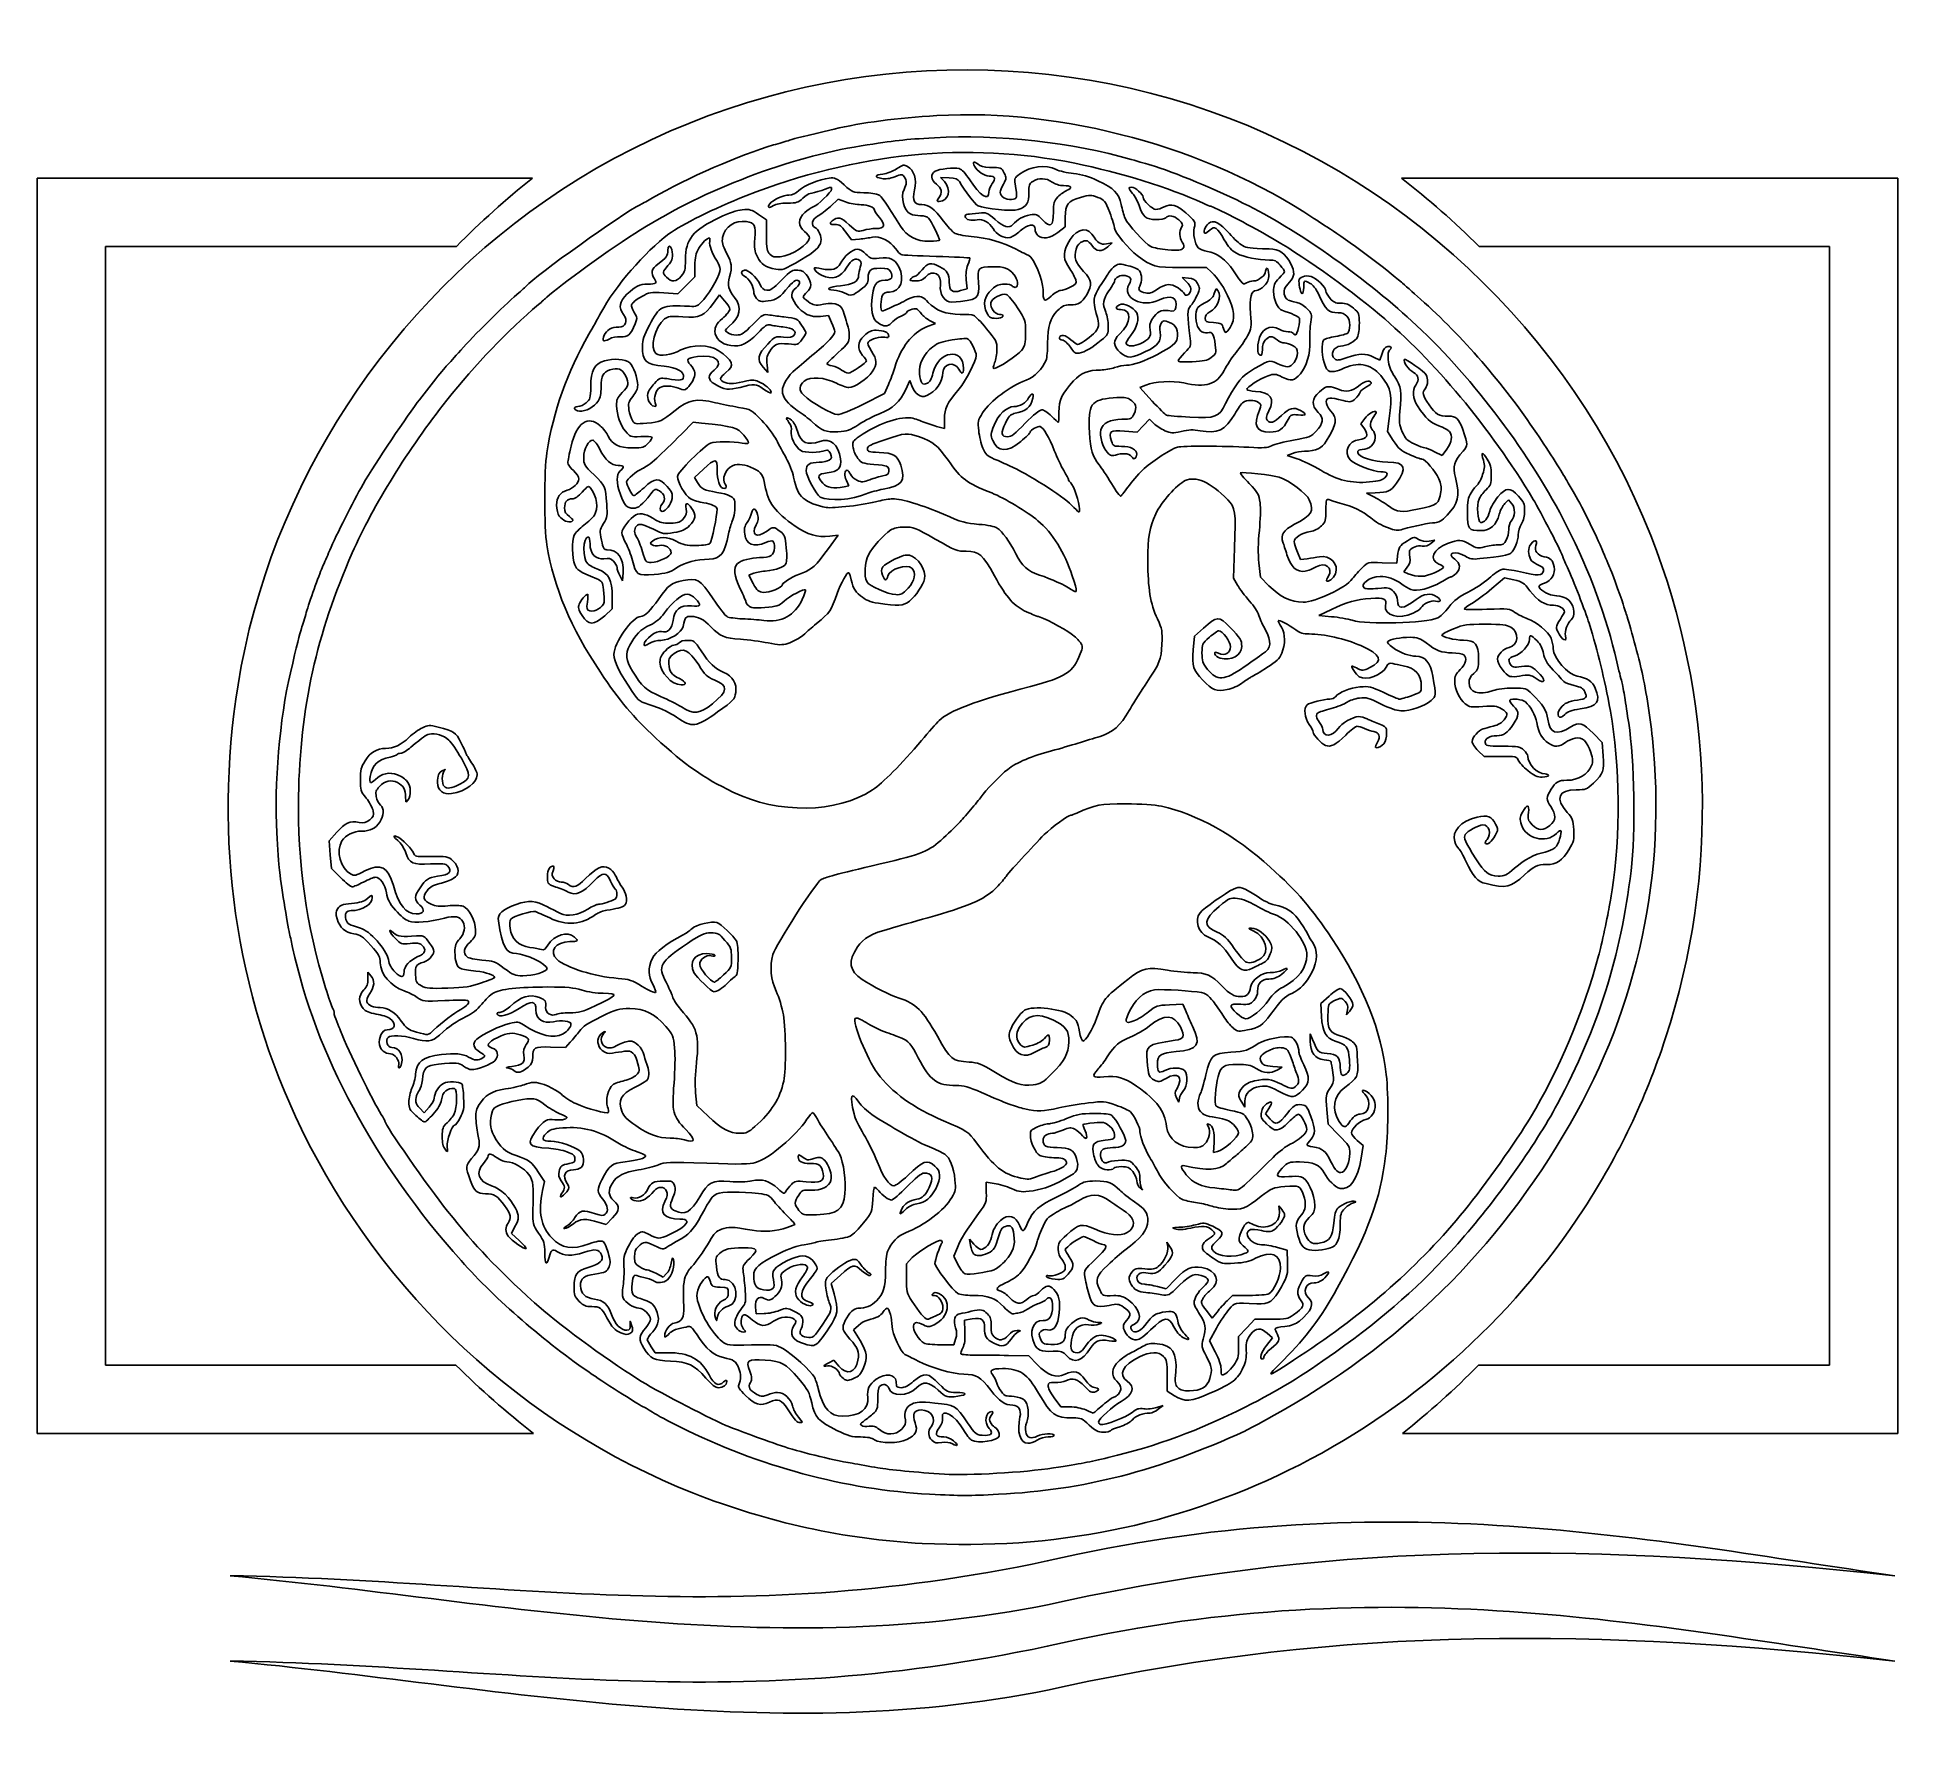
# Model space of a CAD drawing. Extents: x 0 to 136, y -3 to 123.
import ezdxf

# ---------------------------------------------------------------- set-up
doc = ezdxf.new("R2010")
doc.units = 0
doc.layers.add('Calque_1', color=7, linetype='CONTINUOUS')

msp = doc.modelspace()

# ---------------------------------------------------------------- linework, layer by layer
at = {"layer": 'Calque_1', "color": 7}
for p, q in [((0, 20.468899), (0, 112.294755)), ((66.73327, 112.307413), (66.107668, 112.343504)), ((66.107668, 112.343504), (66.390455, 112.04252)), ((99.82601, 112.294755), (136.156085, 112.294755)), ((99.82601, 112.294755), (99.82601, 112.294755)), ((136.156085, 112.294755), (136.156085, 20.468899)), ((58.61162, 110.743183), (58.046866, 110.227814)), ((59.15868, 110.547117), (58.61162, 110.743183)), ((52.789997, 109.640024), (53.366408, 109.247173)), ((53.366408, 109.247173), (53.366408, 108.113075)), ((75.234227, 109.426805), (75.234227, 108.725932)), ((59.589408, 107.779649), (59.178294, 108.338934)), ((60.171011, 107.83554), (59.589408, 107.779649)), ((75.234227, 108.725932), (74.681721, 108.320573)), ((30.678998, 107.294681), (5.000075, 107.294681)), ((5.000075, 107.294681), (5.000075, 25.468973)), ((78.242293, 107.483951), (78.6654, 107.549835)), ((78.6654, 107.549835), (78.339038, 107.26441)), ((131.15601, 25.468973), (131.15601, 107.294681)), ((48.132512, 105.082485), (47.510466, 104.460445)), ((48.132512, 105.875112), (48.132512, 105.082485)), ((68.053111, 104.205858), (67.986506, 104.851173)), ((85.570616, 105.757563), (83.746529, 105.757563)), ((84.107943, 104.703311), (83.792814, 105.018443)), ((83.792814, 105.018443), (84.247671, 104.980893)), ((85.939114, 105.408612), (85.570616, 105.757563)), ((46.88842, 103.83841), (45.852946, 103.902466)), ((47.510466, 104.460445), (46.88842, 103.83841)), ((49.923663, 103.75685), (49.491327, 103.155043)), ((50.307401, 103.312969), (49.923663, 103.75685)), ((67.576212, 104.062977), (68.053111, 104.205858)), ((57.900054, 102.241989), (57.320567, 102.17335)), ((58.131645, 101.73161), (57.900054, 102.241989)), ((65.074312, 101.403001), (65.724495, 101.666888)), ((65.724495, 101.666888), (65.304492, 101.882364)), ((98.254558, 98.979173), (98.414408, 99.460398)), ((53.478083, 98.080645), (53.119886, 98.473476)), ((53.407584, 98.62478), (53.478083, 98.080645)), ((97.800208, 99.198682), (98.254558, 98.979173)), ((61.993546, 96.52577), (62.287791, 97.186892)), ((63.869703, 97.477979), (63.558694, 96.820579)), ((63.997888, 97.092297), (63.869703, 97.477979)), ((81.125926, 97.149862), (80.691925, 96.968531)), ((80.691925, 96.968531), (81.58942, 95.987899)), ((60.468502, 95.761994), (61.993546, 96.52577)), ((47.99411, 94.44729), (47.161018, 93.588652)), ((48.615987, 94.379662), (47.99411, 94.44729)), ((65.819294, 94.134693), (66.394717, 93.985437)), ((66.394717, 93.985437), (66.394717, 94.695384)), ((80.948296, 94.18505), (80.497107, 93.710769)), ((81.399456, 94.65933), (80.948296, 94.18505)), ((81.711284, 94.347519), (81.399456, 94.65933)), ((96.852252, 94.313926), (97.15152, 94.706306)), ((97.118867, 93.953277), (96.852252, 94.313926)), ((98.807459, 93.768916), (98.943434, 94.709418)), ((80.497107, 93.710769), (79.570543, 93.788039)), ((99.238751, 93.094659), (98.807459, 93.768916)), ((91.870352, 92.15905), (91.465928, 92.013017)), ((91.465928, 92.013017), (92.208172, 91.762358)), ((102.259601, 92.279877), (102.803867, 92.004324)), ((102.803867, 92.004324), (103.151678, 92.477269)), ((48.757098, 91.005034), (48.096331, 90.385063)), ((48.096331, 90.385063), (48.308788, 90.025447)), ((59.399557, 89.789771), (59.21662, 90.173382)), ((59.044098, 89.718683), (59.399557, 89.789771)), ((97.91623, 89.270505), (97.27646, 89.240364)), ((97.27646, 89.240364), (97.858064, 88.943799)), ((107.680244, 88.751106), (107.404258, 88.49182)), ((107.916915, 88.472307), (107.680244, 88.751106)), ((57.90615, 85.207595), (58.614076, 86.176379)), ((58.614076, 86.176379), (57.997138, 86.10065)), ((101.853596, 85.731941), (102.278284, 85.797922)), ((102.278284, 85.797922), (101.991857, 85.561242)), ((87.534346, 83.029485), (87.618646, 85.225767)), ((92.21774, 84.934604), (92.451222, 84.389887)), ((92.451222, 84.389887), (92.944744, 84.452179)), ((99.486683, 84.12238), (99.547841, 84.645809)), ((42.840309, 82.842984), (42.636742, 83.215241)), ((42.875417, 83.452435), (42.840309, 82.842984)), ((52.366494, 83.361881), (52.072842, 83.250231)), ((52.072842, 83.250231), (52.400135, 82.639502)), ((89.406552, 84.139443), (89.514982, 83.109642)), ((89.514982, 83.109642), (90.138891, 82.47421)), ((98.431511, 84.157093), (99.486683, 84.12238)), ((100.254723, 83.822987), (100.001287, 83.480203)), ((100.001287, 83.480203), (100.325532, 83.351941)), ((87.828704, 82.529071), (87.534346, 83.029485)), ((107.367541, 83.042902), (106.451335, 82.269071)), ((108.055317, 82.896948), (107.367541, 83.042902)), ((42.084236, 80.794), (41.531757, 80.280576)), ((42.084236, 81.677731), (42.084236, 80.794)), ((94.717551, 80.733808), (93.787036, 80.287324)), ((84.681672, 78.779402), (85.350511, 79.380008)), ((93.787036, 80.287324), (94.717551, 80.209225)), ((84.603723, 77.783121), (84.681672, 78.779402)), ((113.877082, 71.664075), (114.517698, 71.007979)), ((114.517698, 71.007979), (114.592995, 70.028016)), ((105.877098, 69.989741), (105.444282, 70.410122)), ((107.075639, 69.989741), (105.877098, 69.989741)), ((21.925102, 64.445482), (21.367121, 63.810107)), ((21.367121, 63.810107), (21.44888, 62.799717)), ((21.44888, 62.799717), (21.530668, 61.789328)), ((21.530668, 61.789328), (22.20326, 61.120498)), ((24.418197, 53.94727), (24.201394, 54.214963)), ((24.201394, 54.214963), (24.201394, 53.721354)), ((83.831252, 51.872999), (82.860238, 51.822026)), ((84.024574, 51.422468), (83.831252, 51.872999)), ((94.53882, 52.45802), (93.935034, 51.908519)), ((93.935034, 51.908519), (93.984507, 50.965493)), ((95.882677, 51.458713), (95.811388, 51.088257)), ((95.811388, 51.088257), (96.049612, 51.362862)), ((38.651313, 48.698137), (39.004062, 49.078937)), ((93.166204, 49.692445), (93.156608, 49.157132)), ((93.331388, 49.285326), (93.166204, 49.692445)), ((37.569386, 48.727158), (38.651313, 48.698137)), ((91.111711, 47.249758), (90.416569, 47.30793)), ((90.73946, 47.046208), (91.111711, 47.249758)), ((48.265269, 44.457943), (48.181901, 45.388492)), ((83.373883, 45.022813), (83.536725, 44.690768)), ((83.536725, 44.690768), (83.582784, 44.981564)), ((28.309787, 43.908117), (27.977442, 44.280098)), ((28.682462, 44.332523), (28.309787, 43.908117)), ((49.094551, 43.671703), (48.265269, 44.457943)), ((88.145612, 44.690768), (88.376695, 44.341814)), ((88.376695, 44.341814), (88.376695, 44.76215)), ((89.880488, 43.833111), (90.131355, 44.238975)), ((90.22034, 43.452752), (89.880488, 43.833111)), ((94.375639, 44.155798), (94.459882, 43.079228)), ((94.459882, 43.079228), (95.25747, 42.281617)), ((86.076302, 41.007872), (86.12761, 41.744306)), ((86.381525, 41.08449), (86.076302, 41.007872)), ((97.036148, 41.522149), (96.603812, 41.885132)), ((96.888066, 40.605624), (97.036148, 41.522149)), ((37.121979, 38.905508), (36.691025, 39.55482)), ((36.985242, 38.243424), (37.121979, 38.905508)), ((69.453159, 38.095073), (69.432557, 38.83657)), ((69.432557, 38.83657), (70.032674, 38.754045)), ((91.073978, 36.841403), (90.862904, 37.102035)), ((90.862904, 37.102035), (90.911841, 36.683195)), ((34.698565, 35.097391), (34.95962, 35.590306)), ((41.133626, 35.893596), (41.638437, 35.738778)), ((41.638437, 35.738778), (42.093267, 36.22637)), ((35.269839, 34.572886), (34.698565, 35.097391)), ((67.075804, 33.443405), (67.338044, 34.065406)), ((68.538477, 34.309376), (68.219453, 34.687407)), ((68.219453, 34.687407), (68.305926, 34.222129)), ((82.908301, 34.082906), (82.658901, 34.454678)), ((82.658901, 34.454678), (82.728638, 34.134604)), ((91.459493, 33.872535), (90.761586, 34.067062)), ((63.60241, 32.874668), (64.038584, 33.326833)), ((63.60241, 31.834961), (63.60241, 32.874668)), ((67.380293, 32.821054), (67.075804, 33.443405)), ((91.493557, 32.965634), (91.459493, 33.872535)), ((45.800651, 31.898334), (45.308286, 32.159119)), ((46.055808, 32.153494), (45.800651, 31.898334)), ((58.106302, 31.42912), (58.775761, 32.037512)), ((58.317178, 30.673637), (58.106302, 31.42912)), ((83.324579, 31.774492), (82.619334, 31.041598)), ((82.619334, 31.041598), (81.983318, 31.206926)), ((87.463114, 30.558033), (87.07678, 30.171112)), ((88.683809, 30.558033), (87.463114, 30.558033)), ((52.609262, 29.220308), (52.574407, 29.695638)), ((53.190809, 29.231484), (52.609262, 29.220308)), ((67.846919, 28.746589), (68.418504, 28.843964)), ((67.88643, 27.921896), (67.846919, 28.746589)), ((85.989434, 28.898893), (85.558904, 29.451445)), ((86.339954, 29.341536), (85.989434, 28.898893)), ((89.108695, 28.81325), (88.510243, 28.180471)), ((90.295722, 28.81325), (89.108695, 28.81325)), ((59.7332, 28.043596), (60.096053, 28.367827)), ((60.213288, 27.253363), (59.7332, 28.043596)), ((67.20825, 27.359261), (67.073913, 26.952153)), ((85.784399, 27.242963), (86.295588, 28.16001)), ((86.210894, 26.428735), (85.784399, 27.242963)), ((88.510243, 28.180471), (87.91179, 27.547687)), ((87.91179, 27.547687), (87.91179, 26.743952)), ((90.385807, 27.460503), (89.96301, 26.906633)), ((90.01937, 27.787926), (90.385807, 27.460503)), ((45.231408, 26.37071), (44.93643, 26.804836)), ((46.13706, 26.37071), (45.231408, 26.37071)), ((67.073913, 26.952153), (66.086586, 26.952153)), ((72.562994, 26.137922), (71.077348, 26.166751)), ((73.17107, 25.511067), (72.562994, 26.137922)), ((58.297705, 25.819282), (57.925228, 25.626673)), ((58.652232, 25.397007), (58.297705, 25.819282)), ((82.68797, 24.694716), (82.691074, 23.565198)), ((105.477087, 25.468973), (131.15601, 25.468973)), ((82.691074, 23.565198), (83.230514, 23.223122)), ((74.917658, 22.415758), (74.429301, 23.068789)), ((75.569733, 22.413218), (74.917658, 22.415758)), ((82.38667, 22.518727), (81.921398, 22.359328)), ((82.03773, 22.235184), (82.38667, 22.518727)), ((36.330074, 20.468899), (0, 20.468899)), ((36.330074, 20.468899), (36.330074, 20.468899)), ((67.055258, 19.924972), (67.056076, 19.924698)), ((66.393729, 17.482813), (66.393729, 17.482813)), ((70.348565, 16.012579), (70.348565, 16.012503)), ((64.765307, 12.419244), (64.765307, 12.419244)), ((14.112773, 10.055299), (14.112773, 10.055299)), ((14.112773, 3.815245), (14.112773, 3.815245))]:
    msp.add_line(p, q, dxfattribs=at)
for points in [[(38.361104, 111.429285), (51.888974, 120.294223), (68.87418, 122.599877), (84.364878, 117.674063)], [(93.426892, 109.349753), (85.565367, 114.552429), (75.089391, 117.405134), (65.8246, 116.866112)], [(84.364878, 117.674063), (99.624605, 112.821698), (112.178838, 101.080701), (118.076718, 86.146023)], [(58.309643, 115.880724), (56.259947, 115.394199), (55.473366, 115.197217), (55.05277, 115.06508)], [(65.8246, 116.866112), (63.003986, 116.702011), (60.246336, 116.340416), (58.309643, 115.880724)], [(44.144373, 108.505101), (48.910994, 111.487267), (55.020427, 113.812321), (60.287061, 114.648489)], [(53.889591, 114.716073), (51.476394, 114.014697), (47.559431, 112.303629), (45.017258, 110.840352)], [(75.931711, 113.379982), (68.069818, 114.968789), (59.942044, 114.161862), (51.853894, 110.989543)], [(55.05277, 115.06508), (54.796851, 114.984692), (54.273413, 114.827638), (53.889591, 114.716073)], [(60.287061, 114.648489), (62.816732, 115.050119), (63.405306, 115.115996), (65.657326, 115.249572)], [(65.657326, 115.249572), (70.230173, 115.520801), (75.860619, 114.899385), (80.061102, 113.659865)], [(62.892932, 112.975631), (63.358542, 113.283767), (63.413716, 113.294748), (63.697096, 113.13569)], [(63.697096, 113.13569), (64.173261, 112.868409), (64.371296, 112.207366), (64.208144, 111.42955)], [(65.706123, 112.800097), (66.017132, 112.966532), (67.100865, 113.079573), (67.477998, 112.984916)], [(68.593962, 113.162693), (68.41794, 113.49159), (68.556934, 113.57141), (68.847595, 113.308351)], [(69.659774, 112.445804), (69.305472, 112.445804), (68.793182, 112.790355), (68.593962, 113.162693)], [(68.847595, 113.308351), (69.017464, 113.154608), (69.276093, 113.083657), (69.691608, 113.076805)], [(69.691608, 113.076805), (70.556563, 113.062524), (70.557551, 113.062157), (70.764843, 112.661357)], [(71.879028, 112.582682), (72.690248, 113.170421), (73.805477, 113.313321), (74.563836, 112.926699)], [(85.323022, 110.46111), (82.861198, 111.585681), (79.237634, 112.711894), (75.931711, 113.379982)], [(80.061102, 113.659865), (80.636892, 113.489964), (81.291168, 113.29838), (81.515083, 113.234127)], [(81.515083, 113.234127), (83.072018, 112.787346), (86.414856, 111.39592), (88.668626, 110.256519)], [(0, 112.294755), (0, 112.294755), (36.251786, 112.294755), (36.251786, 112.294755)], [(36.251786, 112.294755), (34.288949, 110.749221), (32.427513, 109.079085), (30.678998, 107.294681)], [(55.745315, 111.385049), (56.144772, 111.762434), (57.260679, 112.220187), (57.960929, 112.293878)], [(58.135399, 111.481922), (58.135399, 111.668313), (58.191561, 111.674702), (57.407294, 111.399056)], [(57.960929, 112.293878), (58.380763, 112.338063), (58.486709, 112.289447), (59.045706, 111.796015)], [(59.045706, 111.796015), (59.652315, 111.26062), (59.682738, 111.248727), (60.500364, 111.227109)], [(61.804316, 112.262834), (61.244218, 112.367902), (61.285478, 112.519966), (61.892595, 112.588394)], [(62.753316, 112.39055), (62.393201, 112.253032), (62.080752, 112.210978), (61.804316, 112.262834)], [(61.892595, 112.588394), (62.16779, 112.619433), (62.617962, 112.793674), (62.892932, 112.975631)], [(63.446172, 112.382197), (63.296058, 112.587522), (63.269924, 112.587835), (62.753316, 112.39055)], [(63.434601, 111.451306), (63.643614, 111.854111), (63.646775, 112.108043), (63.446172, 112.382197)], [(65.812436, 111.845819), (65.39565, 112.153986), (65.34516, 112.606919), (65.706123, 112.800097)], [(65.980358, 110.84323), (66.254452, 111.234546), (66.200068, 111.559256), (65.812436, 111.845819)], [(66.390455, 112.04252), (66.91615, 111.482918), (66.685631, 110.584715), (66.016257, 110.584715)], [(67.487086, 112.040767), (67.38876, 112.217478), (67.21271, 112.279756), (66.73327, 112.307413)], [(67.477998, 112.984916), (67.669768, 112.936783), (67.927691, 112.659821), (68.237402, 112.169443)], [(68.859646, 110.266983), (68.625147, 110.381656), (67.860268, 111.370148), (67.487086, 112.040767)], [(68.237402, 112.169443), (68.960286, 111.024846), (69.650968, 110.583871), (69.650968, 111.266936)], [(69.650968, 111.266936), (69.650968, 111.450234), (69.759031, 111.737615), (69.89114, 111.90556)], [(69.89114, 111.90556), (70.178216, 112.270476), (70.103117, 112.445804), (69.659774, 112.445804)], [(70.70964, 111.860373), (70.575218, 111.621151), (70.46518, 111.349066), (70.46518, 111.255735)], [(70.764843, 112.661357), (70.944054, 112.314757), (70.941147, 112.272232), (70.70964, 111.860373)], [(71.297622, 110.721931), (71.720814, 110.762475), (71.743336, 110.860229), (71.564153, 111.878944)], [(71.564153, 111.878944), (71.496899, 112.261332), (71.526335, 112.327152), (71.879028, 112.582682)], [(72.86198, 112.057429), (72.584866, 111.87587), (72.555402, 111.790131), (72.574057, 111.219856)], [(74.271031, 112.003793), (73.838808, 112.311542), (73.282152, 112.332732), (72.86198, 112.057429)], [(75.099918, 111.747894), (74.802625, 111.747894), (74.498587, 111.841758), (74.271031, 112.003793)], [(74.563836, 112.926699), (74.79794, 112.807345), (75.371698, 112.672409), (75.838832, 112.626847)], [(75.362723, 111.404009), (75.805078, 111.587216), (75.682311, 111.747894), (75.099918, 111.747894)], [(75.838832, 112.626847), (76.457604, 112.566496), (76.940853, 112.425063), (77.618751, 112.105949)], [(77.618751, 112.105949), (78.809954, 111.545188), (79.137022, 111.211917), (79.320918, 110.371471)], [(105.515667, 107.294681), (103.729535, 109.082975), (101.82897, 110.753193), (99.82601, 112.294755)], [(14.695331, 75.224006), (17.044662, 89.808297), (25.794482, 103.194252), (38.361104, 111.429285)], [(44.121485, 110.350829), (42.824476, 109.70187), (36.398361, 105.112564), (35.802138, 104.409393)], [(45.017258, 110.840352), (44.715083, 110.666407), (44.311985, 110.446124), (44.121485, 110.350829)], [(51.853894, 110.989543), (49.532249, 110.07895), (47.165647, 108.908419), (46.227484, 108.20671)], [(53.882084, 110.278281), (53.547114, 110.058805), (53.377076, 110.142958), (53.603728, 110.416048)], [(53.603728, 110.416048), (53.848669, 110.71117), (54.602372, 111.050105), (55.01371, 111.050105)], [(54.906635, 110.468515), (54.422822, 110.468515), (54.073374, 110.403624), (53.882084, 110.278281)], [(56.022937, 110.817466), (55.682972, 110.506946), (55.560036, 110.468515), (54.906635, 110.468515)], [(55.01371, 111.050105), (55.26963, 111.050105), (55.504805, 111.157761), (55.745315, 111.385049)], [(56.575161, 111.16642), (56.481576, 111.16642), (56.23308, 111.009392), (56.022937, 110.817466)], [(57.407294, 111.399056), (57.043255, 111.271107), (56.668803, 111.16642), (56.575161, 111.16642)], [(56.774608, 110.18412), (57.089173, 110.278185), (58.135399, 111.275942), (58.135399, 111.481922)], [(60.287315, 110.347922), (59.967444, 110.349615), (59.459557, 110.439274), (59.15868, 110.547117)], [(61.276052, 109.948998), (61.276052, 110.161621), (60.82142, 110.345055), (60.287315, 110.347922)], [(60.500364, 111.227109), (60.959681, 111.214973), (61.439854, 111.148826), (61.567447, 111.080136)], [(61.567447, 111.080136), (61.777984, 110.966801), (62.103725, 110.502605), (63.18029, 108.781902)], [(63.906476, 109.669378), (63.428674, 109.887076), (63.156471, 110.915135), (63.434601, 111.451306)], [(64.208144, 111.42955), (64.033335, 110.596015), (64.153618, 110.352412), (64.740386, 110.351627)], [(64.740386, 110.351627), (65.260127, 110.351063), (65.601813, 110.090973), (66.327181, 109.144444)], [(66.016257, 110.584715), (65.815258, 110.584715), (65.812605, 110.603765), (65.980358, 110.84323)], [(70.46518, 111.255735), (70.46518, 110.950619), (70.88363, 110.682271), (71.297622, 110.721931)], [(72.574057, 111.219856), (72.597764, 110.489295), (72.415617, 110.205355), (71.7901, 109.998926)], [(74.361822, 109.805612), (74.361822, 110.485858), (74.397664, 110.605179), (74.69538, 110.916721)], [(74.69538, 110.916721), (74.878825, 111.10868), (75.179109, 111.327958), (75.362723, 111.404009)], [(76.342965, 110.880915), (75.415132, 110.62976), (75.234227, 110.39249), (75.234227, 109.426805)], [(77.610933, 110.884725), (77.119528, 111.072398), (77.049537, 111.072186), (76.342965, 110.880915)], [(78.485568, 109.766801), (78.147212, 110.64414), (78.107306, 110.695162), (77.610933, 110.884725)], [(79.320918, 110.371471), (79.40025, 110.008942), (79.529367, 109.554719), (79.607853, 109.362089)], [(80.163464, 111.172668), (79.833659, 111.527086), (79.817318, 111.631573), (80.091695, 111.631573)], [(80.091695, 111.631573), (80.331386, 111.631573), (80.933818, 111.105892), (80.933818, 110.896726)], [(80.633533, 110.278521), (80.527079, 110.606864), (80.315525, 111.009231), (80.163464, 111.172668)], [(80.933818, 110.896726), (80.933818, 110.64962), (81.606466, 110.003125), (81.863571, 110.003125)], [(82.467837, 110.188918), (82.967229, 110.447177), (83.410628, 110.327684), (84.055562, 109.761029)], [(85.879057, 110.23588), (85.844428, 110.23588), (85.594238, 110.337234), (85.323022, 110.46111)], [(47.434633, 106.337157), (47.434633, 107.81174), (47.989312, 108.495714), (49.93546, 109.42087)], [(49.93546, 109.42087), (50.60111, 109.737297), (51.206504, 109.939343), (51.597975, 109.975696)], [(51.908081, 109.109028), (51.063107, 109.246146), (50.30551, 108.743359), (50.155989, 107.946256)], [(51.597975, 109.975696), (52.153445, 110.027284), (52.269974, 109.994464), (52.789997, 109.640024)], [(52.515282, 107.881048), (52.595969, 108.843601), (52.512177, 109.010818), (51.908081, 109.109028)], [(56.158263, 108.39318), (55.67078, 108.753612), (55.673179, 109.317461), (56.163907, 109.776137)], [(56.163907, 109.776137), (56.359092, 109.958467), (56.633892, 110.142061), (56.774608, 110.18412)], [(57.110876, 109.5143), (56.711503, 109.301137), (56.590514, 108.805857), (56.908042, 108.684016)], [(58.046866, 110.227814), (57.736252, 109.944364), (57.315035, 109.62328), (57.110876, 109.5143)], [(58.393124, 108.897096), (57.994993, 108.895685), (57.928953, 108.972055), (58.164524, 109.160537)], [(58.164524, 109.160537), (58.582947, 109.495286), (58.819985, 109.443496), (59.41443, 108.887444)], [(61.636563, 109.407041), (61.438245, 109.6574), (61.276052, 109.901283), (61.276052, 109.948998)], [(61.38039, 108.607424), (62.021824, 108.607424), (62.093255, 108.830393), (61.636563, 109.407041)], [(64.640423, 109.537972), (64.395398, 109.537972), (64.065113, 109.597101), (63.906476, 109.669378)], [(65.233796, 109.35989), (65.148169, 109.463071), (64.898572, 109.537972), (64.640423, 109.537972)], [(66.044592, 107.764121), (66.044592, 107.894954), (65.403524, 109.155381), (65.233796, 109.35989)], [(66.327181, 109.144444), (66.615612, 108.768062), (66.964156, 108.381296), (67.101712, 108.284956)], [(68.196988, 109.23668), (67.867832, 109.319292), (67.798123, 109.653652), (68.109753, 109.655199)], [(68.109753, 109.655199), (68.22171, 109.655763), (68.579314, 109.688179), (68.904462, 109.727247)], [(68.779579, 109.236963), (68.619108, 109.196681), (68.356923, 109.196571), (68.196988, 109.23668)], [(69.945044, 108.600997), (69.719379, 109.037383), (69.172771, 109.335647), (68.779579, 109.236963)], [(71.7901, 109.998926), (71.34687, 109.852639), (69.329546, 110.037173), (68.859646, 110.266983)], [(68.904462, 109.727247), (69.481325, 109.796573), (69.510224, 109.785312), (70.100605, 109.260966)], [(70.100605, 109.260966), (70.732388, 108.699843), (71.138477, 108.588165), (71.400238, 108.903554)], [(71.400238, 108.903554), (71.693636, 109.257068), (72.183941, 109.530962), (72.659542, 109.607015)], [(73.024201, 108.567224), (73.024201, 108.993642), (72.484988, 108.925186), (71.933836, 108.428774)], [(72.659542, 109.607015), (73.11121, 109.679239), (73.170138, 109.655332), (73.560706, 109.241176)], [(73.560706, 109.241176), (74.147926, 108.618549), (74.361822, 108.769261), (74.361822, 109.805612)], [(78.840096, 108.62042), (78.840096, 108.745317), (78.680527, 109.261189), (78.485568, 109.766801)], [(79.607853, 109.362089), (79.787008, 108.922251), (81.092652, 107.486934), (81.500689, 107.281208)], [(81.870034, 109.260477), (81.152512, 109.260477), (80.894815, 109.47266), (80.633533, 110.278521)], [(81.863571, 110.003125), (81.998304, 110.003125), (82.270196, 110.086734), (82.467837, 110.188918)], [(82.586426, 109.399164), (82.510114, 109.322888), (82.187759, 109.260477), (81.870034, 109.260477)], [(83.54237, 109.231352), (83.174154, 109.554962), (82.806729, 109.619472), (82.586426, 109.399164)], [(83.745908, 108.713178), (83.861986, 108.899049), (83.831168, 108.97749), (83.54237, 109.231352)], [(84.055562, 109.761029), (84.733122, 109.16571), (84.783978, 109.07434), (84.670835, 108.65554)], [(85.462384, 108.258351), (85.278516, 108.258351), (85.451377, 108.748179), (85.716722, 108.97797)], [(85.716722, 108.97797), (86.063009, 109.278159), (86.538525, 109.046956), (87.244702, 108.235057)], [(90.064271, 108.082789), (88.780978, 108.819031), (86.026885, 110.23588), (85.879057, 110.23588)], [(88.668626, 110.256519), (92.492568, 108.323327), (97.419885, 104.814284), (100.938011, 101.518713)], [(94.651765, 108.549114), (94.546807, 108.613088), (93.995627, 108.973375), (93.426892, 109.349753)], [(37.294191, 103.577312), (38.177095, 104.412348), (42.011507, 107.170712), (44.144373, 108.505101)], [(46.227484, 108.20671), (44.439888, 106.869637), (42.292262, 104.385673), (41.243834, 102.442578)], [(49.213762, 107.909519), (49.011211, 107.909519), (48.675225, 107.593814), (48.426954, 107.170173)], [(49.755685, 106.222905), (49.370282, 106.833016), (49.163018, 107.377951), (49.213762, 107.647803)], [(49.213762, 107.647803), (49.240573, 107.791748), (49.240573, 107.909519), (49.213762, 107.909519)], [(50.155989, 107.946256), (50.090344, 107.596492), (50.142442, 107.390089), (50.443234, 106.812612)], [(52.698924, 106.535918), (52.48181, 106.97065), (52.455253, 107.165076), (52.515282, 107.881048)], [(53.366408, 108.113075), (53.366408, 107.113365), (53.395872, 106.949794), (53.612872, 106.732743)], [(54.362708, 106.543273), (55.247955, 106.643055), (56.50723, 107.456047), (56.50723, 107.927799)], [(57.356889, 107.65645), (57.280322, 107.255748), (56.85696, 106.863702), (55.925401, 106.330751)], [(56.50723, 107.927799), (56.50723, 108.041864), (56.350202, 108.251287), (56.158263, 108.39318)], [(56.908042, 108.684016), (57.166643, 108.584778), (57.422421, 107.999218), (57.356889, 107.65645)], [(59.178294, 108.338934), (58.83435, 108.806746), (58.705939, 108.898039), (58.393124, 108.897096)], [(59.41443, 108.887444), (59.992872, 108.346388), (60.006476, 108.340944), (60.448238, 108.4733)], [(61.126164, 107.971179), (60.920706, 107.927319), (60.490882, 107.866283), (60.171011, 107.83554)], [(60.448238, 108.4733), (60.694477, 108.547068), (61.113916, 108.607424), (61.38039, 108.607424)], [(62.805443, 107.150607), (62.444565, 107.67922), (61.62787, 108.078282), (61.126164, 107.971179)], [(63.18029, 108.781902), (63.661931, 108.012132), (64.309123, 107.676883), (65.313608, 107.676883)], [(65.313608, 107.676883), (65.715888, 107.676883), (66.044818, 107.71614), (66.044592, 107.764121)], [(67.101712, 108.284956), (67.243585, 108.185572), (67.786129, 108.071421), (68.355851, 108.021082)], [(68.355851, 108.021082), (69.546264, 107.915906), (70.634993, 107.606246), (71.647098, 107.084948)], [(71.194583, 107.950512), (70.792614, 107.849626), (70.1645, 108.1766), (69.945044, 108.600997)], [(71.933836, 108.428774), (71.68596, 108.205576), (71.353333, 107.990359), (71.194583, 107.950512)], [(73.236912, 108.101952), (73.119903, 108.207828), (73.024201, 108.4172), (73.024201, 108.567224)], [(74.681721, 108.320573), (74.072036, 107.873293), (73.572982, 107.797779), (73.236912, 108.101952)], [(75.39721, 107.468479), (75.839086, 108.463578), (76.735621, 108.826662), (77.176932, 108.189244)], [(76.513907, 107.659592), (76.255561, 107.56954), (76.133528, 107.425833), (76.034384, 107.09495)], [(77.166038, 107.379686), (76.884211, 107.749189), (76.833411, 107.770982), (76.513907, 107.659592)], [(77.176932, 108.189244), (77.642853, 107.516192), (77.796438, 107.414521), (78.242293, 107.483951)], [(80.486975, 106.63105), (79.917592, 107.055399), (78.840096, 108.357022), (78.840096, 108.62042)], [(83.797329, 107.613928), (83.575615, 107.952318), (83.554392, 108.40649), (83.745908, 108.713178)], [(83.840086, 107.151315), (83.957857, 107.293245), (83.949757, 107.381377), (83.797329, 107.613928)], [(84.670835, 108.65554), (84.561305, 108.250029), (84.717091, 107.465298), (84.960536, 107.196284)], [(85.822866, 108.494696), (85.692875, 108.364707), (85.530653, 108.258351), (85.462384, 108.258351)], [(86.862206, 107.790221), (86.357677, 108.675939), (86.146942, 108.818769), (85.822866, 108.494696)], [(87.766305, 106.793618), (87.40825, 106.993406), (87.160543, 107.266464), (86.862206, 107.790221)], [(87.244702, 108.235057), (87.577922, 107.851957), (88.00848, 107.456595), (88.201576, 107.356471)], [(98.233786, 102.306412), (95.740042, 104.394978), (92.504195, 106.682925), (90.064271, 108.082789)], [(99.826648, 104.68292), (98.91349, 105.49655), (95.607116, 107.966762), (94.651765, 108.549114)], [(45.428174, 106.006791), (46.025836, 106.444108), (46.15515, 106.620983), (46.15515, 107.001207)], [(46.15515, 107.001207), (46.15515, 107.392302), (46.332216, 107.434062), (46.430796, 107.066211)], [(46.430796, 107.066211), (46.565953, 106.561829), (46.501183, 106.285838), (46.15515, 105.891723)], [(47.133502, 105.126811), (47.39752, 105.44058), (47.434633, 105.589754), (47.434633, 106.337157)], [(48.426954, 107.170173), (48.189831, 106.765613), (48.132512, 106.513335), (48.132512, 105.875112)], [(49.986288, 105.641316), (49.980926, 105.769267), (49.876927, 106.030983), (49.755685, 106.222905)], [(50.443234, 106.812612), (50.845824, 106.039199), (50.873228, 105.832632), (50.672907, 105.083605)], [(54.042471, 105.63132), (53.324441, 105.746136), (52.976264, 105.980541), (52.698924, 106.535918)], [(53.612872, 106.732743), (53.811162, 106.534417), (53.95707, 106.497556), (54.362708, 106.543273)], [(55.925401, 106.330751), (54.602851, 105.574119), (54.541863, 105.551459), (54.042471, 105.63132)], [(58.764698, 106.028104), (59.038312, 106.55722), (59.659568, 107.095291), (59.996852, 107.095291)], [(60.188763, 106.255005), (59.932138, 106.51161), (59.566096, 106.323774), (59.240694, 105.768516)], [(59.996852, 107.095291), (60.18659, 107.095291), (60.431164, 106.959373), (60.643592, 106.73594)], [(60.233947, 105.770207), (60.327334, 106.015822), (60.316976, 106.126778), (60.188763, 106.255005)], [(60.643592, 106.73594), (60.965975, 106.396856), (61.021318, 106.380436), (61.624992, 106.444791)], [(61.624992, 106.444791), (62.408836, 106.528357), (62.77214, 106.367544), (63.049706, 105.814174)], [(63.221918, 106.694578), (63.143291, 106.725041), (62.955867, 106.930262), (62.805443, 107.150607)], [(65.780629, 106.567039), (64.451984, 106.606716), (63.300573, 106.664109), (63.221918, 106.694578)], [(68.240309, 106.450969), (68.21632, 106.475127), (67.109303, 106.527364), (65.780629, 106.567039)], [(68.102076, 105.951763), (68.202237, 106.202162), (68.264467, 106.426803), (68.240309, 106.450969)], [(71.647098, 107.084948), (72.05251, 106.876131), (72.462748, 106.670871), (72.558676, 106.628812)], [(72.558676, 106.628812), (72.915884, 106.472277), (73.605551, 104.835927), (73.605551, 104.145084)], [(75.574474, 105.653691), (75.082363, 106.36893), (75.051065, 106.689072), (75.39721, 107.468479)], [(76.034384, 107.09495), (75.850883, 106.482386), (75.972041, 106.119925), (76.576391, 105.473817)], [(78.339038, 107.26441), (77.880851, 106.863708), (77.533576, 106.89784), (77.166038, 107.379686)], [(83.746529, 105.757563), (81.766712, 105.757563), (81.598395, 105.802668), (80.486975, 106.63105)], [(81.500689, 107.281208), (81.668696, 107.196496), (82.231052, 107.093166), (82.750398, 107.051583)], [(82.750398, 107.051583), (83.51601, 106.990282), (83.722089, 107.009143), (83.840086, 107.151315)], [(84.960536, 107.196284), (85.056661, 107.090067), (85.367868, 106.968288), (85.652065, 106.925664)], [(85.652065, 106.925664), (86.28636, 106.830552), (87.028181, 106.289575), (87.505786, 105.573887)], [(90.179305, 106.299659), (89.349459, 106.291531), (88.270184, 106.512449), (87.766305, 106.793618)], [(88.201576, 107.356471), (88.540186, 107.180875), (88.701843, 107.160834), (90.143068, 107.115794)], [(90.143068, 107.115794), (90.921267, 107.091495), (91.327103, 106.813924), (91.7499, 106.016863)], [(90.964475, 105.918941), (90.697126, 106.23917), (90.564595, 106.303443), (90.179305, 106.299659)], [(131.15601, 107.294681), (131.15601, 107.294681), (105.515667, 107.294681), (105.515667, 107.294681)], [(44.674132, 104.536297), (45.293892, 104.536297), (45.38474, 104.608882), (45.16232, 104.92641)], [(45.16232, 104.92641), (44.874934, 105.336716), (44.954548, 105.660262), (45.428174, 106.006791)], [(46.15515, 105.891723), (45.738477, 105.417189), (45.734695, 105.383452), (46.059082, 105.038142)], [(46.059082, 105.038142), (46.406412, 104.668442), (46.773301, 104.698719), (47.133502, 105.126811)], [(48.771802, 103.415175), (49.304806, 104.020517), (50.001303, 105.297186), (49.986288, 105.641316)], [(50.672907, 105.083605), (50.506029, 104.459581), (50.58745, 104.117104), (51.037425, 103.550899)], [(51.78156, 105.103437), (51.471229, 105.244825), (51.459884, 105.501119), (51.76124, 105.559618)], [(51.76124, 105.559618), (52.018514, 105.609541), (52.648829, 105.039872), (52.878925, 104.549525)], [(52.436062, 103.979092), (52.436062, 104.370162), (52.091412, 104.962275), (51.78156, 105.103437)], [(54.466961, 104.826797), (55.165151, 105.535404), (55.260909, 105.594382), (55.659294, 105.561139)], [(55.772324, 104.697489), (55.676679, 104.946649), (55.365331, 104.814145), (54.998583, 104.368262)], [(55.659294, 105.561139), (56.001968, 105.532536), (56.147905, 105.44244), (56.357935, 105.129763)], [(56.357935, 105.129763), (56.700581, 104.619593), (56.693582, 104.293815), (56.332535, 103.954705)], [(56.85775, 105.708403), (56.85775, 105.745301), (57.107432, 105.723982), (57.414801, 105.661009)], [(57.402665, 105.192272), (57.053726, 105.371046), (56.861843, 105.55276), (56.85775, 105.708403)], [(59.240694, 105.768516), (58.797972, 105.013081), (58.149397, 104.809737), (57.402665, 105.192272)], [(57.414801, 105.661009), (58.142087, 105.512033), (58.555994, 105.624606), (58.764698, 106.028104)], [(58.784312, 104.419977), (59.671478, 104.484067), (60.112845, 104.741323), (60.112845, 105.194324)], [(60.112845, 105.194324), (60.112845, 105.335878), (60.16737, 105.595026), (60.233947, 105.770207)], [(60.810752, 104.983631), (60.810752, 104.600836), (60.744092, 104.496058), (60.270607, 104.134509)], [(61.702321, 105.699476), (60.975288, 105.699476), (60.810752, 105.567374), (60.810752, 104.983631)], [(62.442477, 105.460745), (62.338421, 105.6551), (62.200866, 105.699476), (61.702321, 105.699476)], [(62.044007, 104.827091), (62.539392, 104.827091), (62.670258, 105.035153), (62.442477, 105.460745)], [(63.049706, 105.814174), (63.520763, 104.874964), (63.181024, 103.954705), (62.363229, 103.954705)], [(64.265773, 104.768933), (63.870775, 104.768933), (63.826777, 104.793345), (63.95135, 104.943409)], [(63.95135, 104.943409), (64.030993, 105.03937), (64.159488, 105.117887), (64.23693, 105.117887)], [(64.23693, 105.117887), (64.314344, 105.117887), (64.545935, 105.327259), (64.751619, 105.583156)], [(64.998225, 105.059727), (64.796266, 104.844778), (64.605258, 104.768933), (64.265773, 104.768933)], [(64.751619, 105.583156), (65.175319, 106.110437), (65.391473, 106.149229), (66.045805, 105.81541)], [(66.097791, 104.464695), (66.226343, 105.278861), (65.548614, 105.645609), (64.998225, 105.059727)], [(66.045805, 105.81541), (66.590579, 105.537489), (66.742979, 105.288109), (66.742979, 104.674505)], [(67.986506, 104.851173), (67.940166, 105.30005), (67.975218, 105.635082), (68.102076, 105.951763)], [(69.905448, 105.815791), (68.864415, 105.815791), (68.779636, 105.721642), (68.877002, 104.673822)], [(71.46704, 105.250164), (71.05508, 105.71777), (70.784458, 105.815791), (69.905448, 105.815791)], [(71.57705, 104.303659), (71.841775, 104.303659), (71.77201, 104.903971), (71.46704, 105.250164)], [(75.994026, 104.852753), (75.952511, 105.018223), (75.763676, 105.378643), (75.574474, 105.653691)], [(75.598266, 104.311468), (76.01254, 104.522813), (76.060404, 104.5883), (75.994026, 104.852753)], [(76.576391, 105.473817), (77.188306, 104.819682), (77.230582, 104.497111), (76.800645, 103.763517)], [(77.7718, 104.377562), (78.016092, 104.752705), (78.304692, 105.202858), (78.413178, 105.377898)], [(78.413178, 105.377898), (78.521721, 105.552938), (78.735815, 105.778278), (78.889005, 105.878656)], [(79.611324, 105.163703), (79.28516, 105.243614), (78.83987, 105.003686), (78.83987, 104.748018)], [(78.889005, 105.878656), (79.140324, 106.043336), (79.233768, 106.043861), (79.845823, 105.884047)], [(79.905598, 104.53157), (80.126324, 104.916152), (80.06257, 105.053156), (79.611324, 105.163703)], [(79.845823, 105.884047), (80.218864, 105.786627), (80.590071, 105.616712), (80.670674, 105.506456)], [(80.670674, 105.506456), (80.851014, 105.259831), (80.860553, 104.718139), (80.690147, 104.399772)], [(84.247671, 104.980893), (84.610552, 104.950944), (84.74362, 104.872661), (84.905813, 104.593752)], [(87.251278, 103.39446), (86.88309, 104.25977), (86.449371, 104.925462), (85.939114, 105.408612)], [(87.505786, 105.573887), (88.246929, 104.463222), (88.242103, 104.467876), (88.49393, 104.625155)], [(89.000632, 104.768815), (89.36103, 104.768815), (89.890281, 105.189035), (89.890281, 105.475163)], [(90.122917, 105.225137), (90.122917, 104.856092), (90.047535, 104.675512), (89.782924, 104.410915)], [(89.890281, 105.475163), (89.890281, 105.598469), (89.942633, 105.699358), (90.006585, 105.699358)], [(90.006585, 105.699358), (90.070593, 105.699358), (90.122917, 105.485958), (90.122917, 105.225137)], [(90.472336, 103.989435), (90.472336, 104.470365), (90.528301, 104.605786), (90.878962, 104.966901)], [(90.878962, 104.966901), (91.102905, 105.197457), (91.286096, 105.419297), (91.286096, 105.459878)], [(91.286096, 105.459878), (91.286096, 105.500462), (91.141372, 105.70704), (90.964475, 105.918941)], [(91.7499, 106.016863), (92.048519, 105.454033), (92.01708, 105.037648), (91.649429, 104.684794)], [(92.332943, 104.764683), (92.332943, 105.04745), (92.78224, 105.216078), (93.222592, 105.098605)], [(93.222592, 105.098605), (93.605539, 104.996466), (94.310361, 104.296019), (94.310361, 104.017627)], [(35.104203, 103.786549), (34.119642, 102.933552), (31.914838, 100.744298), (30.997644, 99.708943)], [(35.802138, 104.409393), (35.770106, 104.371669), (35.456077, 104.091388), (35.104203, 103.786549)], [(36.674459, 103.036422), (36.930322, 103.253507), (37.209214, 103.496904), (37.294191, 103.577312)], [(42.912699, 102.305923), (42.522865, 102.853423), (42.588538, 103.250493), (43.159954, 103.800584)], [(43.159954, 103.800584), (43.796788, 104.413663), (44.049151, 104.536297), (44.674132, 104.536297)], [(44.245691, 103.640741), (43.931239, 103.461559), (43.621923, 103.230469), (43.558339, 103.12721)], [(45.852946, 103.902466), (44.873579, 103.963053), (44.786457, 103.948866), (44.245691, 103.640741)], [(51.037425, 103.550899), (51.59933, 102.843808), (51.457739, 102.137465), (50.613781, 101.437562)], [(52.646233, 103.488313), (52.530606, 103.631056), (52.436062, 103.851903), (52.436062, 103.979092)], [(53.483473, 103.315034), (52.919001, 103.237398), (52.835378, 103.254712), (52.646233, 103.488313)], [(52.878925, 104.549525), (53.023733, 104.240831), (53.160018, 104.119506), (53.391949, 104.092746)], [(53.391949, 104.092746), (53.649533, 104.063022), (53.847681, 104.198342), (54.466961, 104.826797)], [(54.998583, 104.368262), (54.313178, 103.534849), (54.12361, 103.403076), (53.483473, 103.315034)], [(55.524476, 103.053022), (55.111924, 103.630096), (55.11325, 103.929974), (55.529838, 104.263259)], [(55.529838, 104.263259), (55.728777, 104.422407), (55.817141, 104.58064), (55.772324, 104.697489)], [(56.332535, 103.954705), (56.1726, 103.804453), (56.041705, 103.646657), (56.041705, 103.604053)], [(56.041705, 103.604053), (56.041705, 103.561448), (56.223202, 103.397455), (56.445029, 103.239627)], [(58.305381, 104.093584), (57.590315, 104.120451), (57.940327, 104.359008), (58.784312, 104.419977)], [(59.059056, 103.900135), (58.869656, 103.998066), (58.530538, 104.085117), (58.305381, 104.093584)], [(60.270607, 104.134509), (59.66318, 103.670699), (59.546397, 103.648113), (59.059056, 103.900135)], [(61.079118, 103.35872), (61.162966, 104.467675), (61.399129, 104.827091), (62.044007, 104.827091)], [(61.86172, 103.729715), (61.723516, 103.471515), (61.697664, 102.559051), (61.828559, 102.558566)], [(62.363229, 103.954705), (62.105503, 103.954705), (61.943141, 103.881872), (61.86172, 103.729715)], [(63.570688, 103.370294), (63.77719, 103.495597), (64.136346, 103.610922), (64.368869, 103.62658)], [(64.368869, 103.62658), (64.728477, 103.650794), (64.853078, 103.587924), (65.203795, 103.20523)], [(66.92394, 103.221382), (66.424886, 103.188243), (65.997771, 103.831066), (66.097791, 104.464695)], [(66.742979, 104.674505), (66.742979, 104.037117), (66.959472, 103.878206), (67.576212, 104.062977)], [(68.877002, 104.673822), (68.989552, 103.462806), (68.8356, 103.348328), (66.92394, 103.221382)], [(69.48838, 102.448076), (69.174436, 103.033831), (69.307419, 103.647289), (69.857527, 104.151183)], [(70.916199, 103.78474), (70.587212, 103.889156), (69.832607, 103.481876), (69.789144, 103.176438)], [(69.857527, 104.151183), (70.195347, 104.460628), (70.375038, 104.536297), (70.771814, 104.536297)], [(70.771814, 104.536297), (71.043425, 104.536297), (71.297989, 104.483954), (71.337557, 104.419977)], [(71.732611, 102.80984), (71.406137, 103.307141), (71.03874, 103.745847), (70.916199, 103.78474)], [(71.337557, 104.419977), (71.377068, 104.356003), (71.484848, 104.303659), (71.57705, 104.303659)], [(73.605551, 104.145084), (73.605551, 103.258807), (73.683811, 103.195321), (74.20056, 103.662216)], [(74.20056, 103.662216), (74.449452, 103.887065), (74.759727, 104.071034), (74.890029, 104.071034)], [(74.890029, 104.071034), (75.020359, 104.071034), (75.339044, 104.179227), (75.598266, 104.311468)], [(76.800645, 103.763517), (76.447924, 103.16163), (76.220424, 103.024171), (75.57693, 103.024171)], [(77.503463, 102.394925), (77.233743, 103.284111), (77.27935, 103.621161), (77.7718, 104.377562)], [(78.432764, 104.055086), (77.983692, 103.402269), (77.939807, 103.105693), (78.2001, 102.482707)], [(78.83987, 104.748018), (78.83987, 104.692417), (78.656651, 104.380598), (78.432764, 104.055086)], [(82.137467, 103.389242), (80.855783, 102.76655), (79.338359, 103.543203), (79.905598, 104.53157)], [(80.690147, 104.399772), (80.537408, 104.114398), (80.646008, 103.983069), (81.111646, 103.889935)], [(81.111646, 103.889935), (81.369682, 103.838328), (81.570624, 103.897979), (81.906581, 104.12598)], [(81.906581, 104.12598), (82.59049, 104.590103), (82.947502, 104.61992), (83.493602, 104.258532)], [(83.325341, 102.836936), (83.501109, 103.537245), (82.959976, 103.788843), (82.137467, 103.389242)], [(83.493602, 104.258532), (83.7489, 104.089576), (83.957829, 103.899734), (83.957829, 103.836669)], [(83.957829, 103.836669), (83.957829, 103.650162), (84.275724, 103.706005), (84.352488, 103.905991)], [(84.352488, 103.905991), (84.476666, 104.229604), (84.430212, 104.38105), (84.107943, 104.703311)], [(84.87539, 103.721364), (84.746725, 103.433825), (84.533901, 103.084027), (84.40247, 102.944034)], [(84.905813, 104.593752), (85.101252, 104.257778), (85.100067, 104.223798), (84.87539, 103.721364)], [(85.442939, 103.168121), (85.84265, 103.359134), (86.024091, 103.526797), (86.105201, 103.780159)], [(86.405288, 104.067586), (86.689317, 103.618483), (86.378759, 102.789929), (85.817194, 102.499644)], [(86.105201, 103.780159), (86.253791, 104.244161), (86.27857, 104.267932), (86.405288, 104.067586)], [(88.49393, 104.625155), (88.62045, 104.704166), (88.848458, 104.768815), (89.000632, 104.768815)], [(89.219975, 104.070905), (88.83573, 104.070905), (88.707488, 103.565334), (88.793735, 102.390407)], [(89.782924, 104.410915), (89.595923, 104.223911), (89.342601, 104.070905), (89.219975, 104.070905)], [(91.083206, 102.622752), (90.790796, 102.712716), (90.47276, 103.424221), (90.472336, 103.989435)], [(91.649429, 104.684794), (91.261514, 104.312529), (91.154383, 103.999313), (91.303227, 103.672678)], [(91.303227, 103.672678), (91.439004, 103.374623), (91.515881, 103.332908), (92.171286, 103.201542)], [(92.580141, 103.838272), (92.478795, 103.838272), (92.332943, 104.384899), (92.332943, 104.764683)], [(92.68191, 104.30354), (92.68191, 104.047644), (92.636134, 103.838272), (92.580141, 103.838272)], [(93.143965, 104.596002), (92.686511, 104.83256), (92.68191, 104.829645), (92.68191, 104.30354)], [(93.733724, 103.869011), (93.577994, 104.206696), (93.347616, 104.490696), (93.143965, 104.596002)], [(95.211835, 102.44417), (94.488246, 102.447444), (94.310079, 102.619193), (93.733724, 103.869011)], [(94.310361, 104.017627), (94.310361, 103.9288), (94.445884, 103.695075), (94.611492, 103.498242)], [(94.611492, 103.498242), (94.859396, 103.203641), (94.998701, 103.140361), (95.399231, 103.140361)], [(101.232566, 103.435131), (100.657623, 103.944723), (100.024966, 104.506227), (99.826648, 104.68292)], [(29.979978, 96.044078), (32.05657, 98.653753), (34.426728, 101.129384), (36.674459, 103.036422)], [(41.243834, 102.442578), (41.019439, 102.026744), (40.626106, 101.320107), (40.369707, 100.872285)], [(42.557268, 101.395709), (43.073283, 101.395709), (43.245975, 101.837903), (42.912699, 102.305923)], [(43.558339, 103.12721), (43.442882, 102.939701), (43.462129, 102.866815), (43.767606, 102.333601)], [(43.767606, 102.333601), (43.907222, 102.08993), (43.906149, 101.991991), (43.759986, 101.635694)], [(44.800878, 101.533377), (45.553509, 102.959886), (45.668627, 103.014287), (47.724926, 102.914888)], [(47.247773, 102.144631), (46.320673, 102.203813), (46.153993, 102.184732), (45.908036, 101.991251)], [(49.491327, 103.155043), (48.802169, 102.195798), (48.509674, 102.064073), (47.247773, 102.144631)], [(47.724926, 102.914888), (48.282569, 102.887908), (48.325665, 102.90851), (48.771802, 103.415175)], [(50.144389, 102.01997), (50.445069, 102.296026), (50.69111, 102.60001), (50.69111, 102.695486)], [(50.69111, 102.695486), (50.69111, 102.790968), (50.518418, 103.068832), (50.307401, 103.312969)], [(52.363474, 101.586141), (53.11935, 102.353244), (53.127394, 102.35766), (53.623343, 102.278819)], [(53.623343, 102.278819), (53.89786, 102.235179), (54.358024, 102.172579), (54.64589, 102.139712)], [(54.64589, 102.139712), (55.560742, 102.035255), (55.663217, 101.987961), (55.940669, 101.541891)], [(57.320567, 102.17335), (56.590176, 102.086848), (56.013229, 102.369429), (55.524476, 103.053022)], [(56.445029, 103.239627), (56.820243, 102.972671), (56.896274, 102.960597), (57.536184, 103.066425)], [(57.536184, 103.066425), (58.522692, 103.229572), (58.880889, 103.060668), (59.063091, 102.346453)], [(59.063091, 102.346453), (59.139376, 102.047456), (59.249753, 101.682588), (59.308371, 101.535635)], [(61.714202, 101.588111), (61.183568, 101.855991), (61.003454, 102.358177), (61.079118, 103.35872)], [(61.828559, 102.558566), (61.876508, 102.558284), (62.125174, 102.660332), (62.381037, 102.785106)], [(62.381037, 102.785106), (62.636928, 102.909873), (62.924851, 103.04133), (63.020806, 103.07722)], [(63.224345, 102.20515), (63.01646, 102.123018), (62.74166, 101.941668), (62.613673, 101.802146)], [(63.020806, 103.07722), (63.116762, 103.113113), (63.364214, 103.244995), (63.570688, 103.370294)], [(63.60241, 102.438012), (63.60241, 102.392066), (63.432286, 102.28728), (63.224345, 102.20515)], [(64.350101, 102.720477), (64.168689, 102.790084), (63.60241, 102.576146), (63.60241, 102.438012)], [(64.701722, 102.376758), (64.601223, 102.53016), (64.442981, 102.684835), (64.350101, 102.720477)], [(65.304492, 101.882364), (65.073493, 102.000878), (64.80225, 102.223357), (64.701722, 102.376758)], [(65.203795, 103.20523), (65.742416, 102.617514), (66.519487, 102.326255), (67.548921, 102.326255)], [(67.548921, 102.326255), (67.990853, 102.326255), (68.435099, 102.29451), (68.536191, 102.25573)], [(68.536191, 102.25573), (68.637283, 102.216942), (69.060277, 101.773847), (69.476245, 101.271079)], [(70.164895, 102.035459), (69.762418, 102.035459), (69.683847, 102.083394), (69.48838, 102.448076)], [(69.789144, 103.176438), (69.735212, 102.797713), (70.090642, 102.326255), (70.430043, 102.326255)], [(70.66869, 102.180857), (70.64075, 102.09755), (70.425753, 102.035459), (70.164895, 102.035459)], [(70.430043, 102.326255), (70.608069, 102.326255), (70.698775, 102.270996), (70.66869, 102.180857)], [(72.326238, 100.992837), (72.326238, 101.895025), (72.319182, 101.916189), (71.732611, 102.80984)], [(74.649914, 102.58376), (74.114031, 102.047848), (73.939561, 101.464424), (73.942327, 100.216971)], [(75.57693, 103.024171), (75.168893, 103.024171), (75.019202, 102.953062), (74.649914, 102.58376)], [(77.298654, 100.911463), (77.724528, 101.311104), (77.758225, 101.555116), (77.503463, 102.394925)], [(78.2001, 102.482707), (78.296084, 102.253038), (78.374598, 101.789937), (78.374598, 101.453593)], [(79.281886, 102.675208), (78.899362, 102.675208), (78.856719, 102.846427), (79.194256, 103.027061)], [(79.194256, 103.027061), (79.508059, 103.195008), (80.222985, 102.855839), (80.459938, 102.426585)], [(79.199224, 100.879595), (80.084131, 101.720908), (80.128073, 102.675208), (79.281886, 102.675208)], [(80.459938, 102.426585), (80.678745, 102.030221), (80.500861, 101.382368), (80.00017, 100.752341)], [(81.579034, 101.944084), (81.964352, 102.532144), (82.224674, 102.677209), (82.760275, 102.602344)], [(82.760275, 102.602344), (83.214568, 102.53885), (83.254672, 102.555515), (83.325341, 102.836936)], [(84.40247, 102.944034), (84.15434, 102.679676), (84.150446, 102.325693), (84.376506, 100.55051)], [(84.808729, 101.825996), (84.703093, 102.613681), (84.825662, 102.87319), (85.442939, 103.168121)], [(85.817194, 102.499644), (85.576994, 102.375429), (85.470201, 102.233511), (85.470201, 102.038481)], [(87.120016, 101.129709), (87.659202, 101.747386), (87.694338, 102.353337), (87.251278, 103.39446)], [(88.793735, 102.390407), (88.867395, 101.387191), (88.854469, 101.295057), (88.564006, 100.750859)], [(92.372172, 102.042777), (92.327298, 102.159786), (91.763475, 102.413476), (91.083206, 102.622752)], [(92.171286, 103.201542), (92.370252, 103.161664), (92.703218, 102.962663), (92.911188, 102.759322)], [(92.911188, 102.759322), (93.277992, 102.400716), (93.286572, 102.370307), (93.197135, 101.747202)], [(96.055143, 101.526155), (96.055143, 102.092693), (95.734454, 102.441799), (95.211835, 102.44417)], [(95.399231, 103.140361), (95.770833, 103.140361), (95.988285, 103.055895), (96.319416, 102.782944)], [(96.319416, 102.782944), (96.737387, 102.43843), (96.753051, 102.39871), (96.753051, 101.683395)], [(109.480483, 88.788913), (106.279659, 94.092167), (102.230024, 98.959476), (98.233786, 102.306412)], [(109.73056, 93.621384), (107.275198, 97.276167), (104.284179, 100.730274), (101.232566, 103.435131)], [(40.369707, 100.872285), (38.776422, 98.089219), (37.763526, 95.23613), (37.293175, 92.206593)], [(41.851995, 100.523634), (41.398351, 100.289059), (41.312076, 100.354636), (41.494645, 100.795304)], [(41.494645, 100.795304), (41.651815, 101.174808), (42.042805, 101.395709), (42.557268, 101.395709)], [(43.759986, 101.635694), (43.430012, 100.831592), (43.211629, 100.635588), (42.69234, 100.677608)], [(44.293556, 100.002575), (44.293556, 100.449906), (44.402127, 100.777521), (44.800878, 101.533377)], [(45.908036, 101.991251), (45.183402, 101.421247), (44.78894, 99.825419), (45.282293, 99.459774)], [(49.597697, 101.092261), (49.597697, 101.450844), (49.684, 101.597275), (50.144389, 102.01997)], [(50.767677, 100.049207), (50.051905, 100.156542), (49.597697, 100.561483), (49.597697, 101.092261)], [(50.613781, 101.437562), (50.29233, 101.170992), (50.289677, 101.159644), (50.509782, 100.989094)], [(50.509782, 100.989094), (50.63396, 100.892859), (50.93066, 100.814117), (51.169166, 100.814117)], [(52.713656, 100.936694), (51.965428, 100.15629), (51.492339, 99.94054), (50.767677, 100.049207)], [(51.169166, 100.814117), (51.5498, 100.814117), (51.695708, 100.908435), (52.363474, 101.586141)], [(53.637877, 101.556138), (53.432194, 101.622833), (53.262522, 101.509111), (52.713656, 100.936694)], [(54.575589, 101.405999), (54.198427, 101.443647), (53.776448, 101.511208), (53.637877, 101.556138)], [(55.359433, 100.774806), (55.624044, 101.093621), (55.32963, 101.330738), (54.575589, 101.405999)], [(54.610161, 100.659075), (55.061321, 100.614701), (55.25089, 100.643976), (55.359433, 100.774806)], [(55.940669, 101.541891), (56.090162, 101.301554), (56.23133, 101.063968), (56.254359, 101.013921)], [(56.254359, 101.013921), (56.277502, 100.963878), (56.152731, 100.734773), (55.97733, 100.504798)], [(56.884449, 99.464211), (57.874879, 100.287388), (58.369671, 100.821607), (58.365748, 101.063547)], [(58.365748, 101.063547), (58.365748, 101.150274), (58.258984, 101.4509), (58.131645, 101.73161)], [(59.414938, 100.757867), (59.414938, 100.272693), (59.374411, 100.21101), (58.600727, 99.518293)], [(59.308371, 101.535635), (59.366988, 101.388679), (59.414938, 101.038686), (59.414938, 100.757867)], [(60.403647, 99.323199), (59.983051, 99.823057), (60.020417, 100.278495), (60.522067, 100.765656)], [(60.522067, 100.765656), (60.851054, 101.085137), (61.023633, 101.163073), (61.402121, 101.163073)], [(61.402121, 101.163073), (61.949378, 101.163073), (62.322899, 100.995368), (62.322899, 100.749651)], [(62.613673, 101.802146), (62.291488, 101.450801), (62.083998, 101.401432), (61.714202, 101.588111)], [(62.756195, 98.429598), (63.2003, 99.912148), (64.033166, 100.980419), (65.074312, 101.403001)], [(69.476245, 101.271079), (70.187275, 100.411623), (70.232516, 100.321704), (70.232516, 99.767572)], [(72.031852, 99.694067), (72.289012, 100.031221), (72.326238, 100.195409), (72.326238, 100.992837)], [(74.800734, 100.619448), (74.890085, 100.887695), (75.247266, 100.826509), (75.648473, 100.474248)], [(76.13954, 100.116565), (76.284828, 100.117129), (76.907156, 100.544078), (77.298654, 100.911463)], [(78.374598, 101.453593), (78.374598, 100.872918), (78.348916, 100.821118), (77.86801, 100.426953)], [(79.25104, 99.546671), (78.722409, 100.010794), (78.706859, 100.411493), (79.199224, 100.879595)], [(80.72232, 100.181332), (81.408939, 100.529289), (81.520191, 100.683544), (81.44114, 101.178003)], [(82.172689, 101.02008), (82.278917, 100.355745), (82.06536, 100.069572), (81.111844, 99.598419)], [(81.44114, 101.178003), (81.388958, 101.504294), (81.426183, 101.71068), (81.579034, 101.944084)], [(82.258117, 101.688193), (82.153752, 101.545495), (82.124852, 101.319306), (82.172689, 101.02008)], [(82.85911, 101.735217), (82.450339, 101.8908), (82.403603, 101.887145), (82.258117, 101.688193)], [(83.425868, 100.553995), (83.547986, 101.131015), (83.347213, 101.549435), (82.85911, 101.735217)], [(85.65311, 100.980247), (85.260397, 100.881681), (84.884985, 101.257713), (84.808729, 101.825996)], [(85.470201, 102.038481), (85.470201, 101.780626), (85.521961, 101.75377), (86.080874, 101.721594)], [(86.210527, 100.095037), (86.123264, 100.873225), (86.000892, 101.067535), (85.65311, 100.980247)], [(86.080874, 101.721594), (86.65703, 101.688421), (86.698517, 101.664842), (86.815103, 101.304187)], [(86.815103, 101.304187), (86.931492, 100.9441), (86.949159, 100.933982), (87.120016, 101.129709)], [(89.364953, 100.318351), (89.500617, 101.223178), (90.215486, 101.63365), (90.937128, 101.221115)], [(90.736242, 100.46505), (90.363935, 100.757909), (90.183143, 100.757909), (89.890281, 100.46505)], [(90.937128, 101.221115), (91.097063, 101.129686), (91.368787, 101.053026), (91.540942, 101.05076)], [(91.540942, 101.05076), (91.713098, 101.048502), (91.886326, 100.994296), (91.925865, 100.930319)], [(91.925865, 100.930319), (91.965405, 100.866345), (92.038162, 100.814001), (92.087579, 100.814001)], [(92.087579, 100.814001), (92.202612, 100.814001), (92.443912, 101.855855), (92.372172, 102.042777)], [(93.197135, 101.747202), (93.14642, 101.393877), (93.117379, 100.774902), (93.132535, 100.371699)], [(95.016199, 100.714413), (95.42765, 100.785299), (95.829761, 100.895456), (95.909742, 100.959213)], [(95.909742, 100.959213), (95.989724, 101.022964), (96.055143, 101.278087), (96.055143, 101.526155)], [(96.753051, 101.683395), (96.753051, 101.275225), (96.693586, 100.810786), (96.620942, 100.651308)], [(100.938011, 101.518713), (105.161326, 97.562564), (109.302683, 92.032473), (111.922156, 86.851183)], [(30.997644, 99.708943), (30.544225, 99.197144), (30.1168, 98.726059), (30.047796, 98.662082)], [(42.69234, 100.677608), (42.414097, 100.70013), (42.072072, 100.637451), (41.851995, 100.523634)], [(45.891611, 98.532759), (44.509089, 98.66999), (44.293556, 98.868234), (44.293556, 100.002575)], [(45.282293, 99.459774), (45.587516, 99.233576), (46.365998, 99.344622), (47.10686, 99.720043)], [(47.10686, 99.720043), (47.922284, 100.133261), (49.175746, 100.120558), (49.820793, 99.692526)], [(49.527847, 98.236719), (50.332801, 98.83183), (49.615702, 99.434061), (48.33145, 99.241481)], [(49.820793, 99.692526), (50.939917, 98.949917), (51.070784, 98.584149), (50.40028, 98.072751)], [(53.119886, 98.473476), (52.642366, 98.997108), (52.723505, 99.402503), (53.456295, 100.154321)], [(53.594782, 99.585874), (53.386474, 99.248827), (53.350603, 99.064632), (53.407584, 98.62478)], [(53.456295, 100.154321), (54.000053, 100.712206), (54.012894, 100.717814), (54.610161, 100.659075)], [(54.968498, 100.158771), (54.161992, 100.243065), (53.94502, 100.152562), (53.594782, 99.585874)], [(55.97733, 100.504798), (55.659661, 100.088328), (55.655653, 100.086951), (54.968498, 100.158771)], [(55.486235, 98.300008), (55.759878, 98.528602), (56.389092, 99.052494), (56.884449, 99.464211)], [(58.600727, 99.518293), (58.152896, 99.117346), (57.786487, 98.753446), (57.786487, 98.709633)], [(60.825118, 100.308002), (60.738137, 100.203173), (60.8, 100.018659), (61.04796, 99.645124)], [(62.038278, 100.648486), (61.718718, 100.728685), (61.008929, 100.52947), (60.825118, 100.308002)], [(61.04796, 99.645124), (61.465931, 99.015105), (61.479704, 98.670311), (61.108751, 98.124378)], [(62.322899, 100.749651), (62.322899, 100.624624), (62.244441, 100.596741), (62.038278, 100.648486)], [(65.54774, 99.954716), (64.871394, 99.437643), (64.501062, 98.695511), (64.565691, 97.986563)], [(66.960488, 100.462778), (66.224734, 100.348323), (65.91858, 100.238217), (65.54774, 99.954716)], [(65.549461, 98.036381), (65.924168, 99.66585), (67.790052, 99.940317), (67.790052, 98.365969)], [(68.07233, 100.542698), (67.977447, 100.579107), (67.477095, 100.54298), (66.960488, 100.462778)], [(68.720595, 99.297198), (68.720595, 99.628272), (68.287638, 100.460066), (68.07233, 100.542698)], [(70.02813, 98.371441), (70.305696, 98.371441), (71.750391, 99.32505), (72.031852, 99.694067)], [(70.232516, 99.767572), (70.232516, 99.443414), (70.156654, 98.996676), (70.063972, 98.774818)], [(73.942327, 100.216971), (73.942327, 99.707365), (73.891273, 99.150758), (73.826362, 98.980064)], [(75.019936, 100.444973), (74.874394, 100.465885), (74.775757, 100.544417), (74.800734, 100.619448)], [(75.610486, 99.92068), (75.418264, 100.207443), (75.176005, 100.422533), (75.019936, 100.444973)], [(76.254037, 99.491222), (75.983358, 99.44283), (75.888249, 99.506293), (75.610486, 99.92068)], [(75.648473, 100.474248), (75.872783, 100.277285), (76.093763, 100.116325), (76.13954, 100.116565)], [(77.86801, 100.426953), (77.207864, 99.886001), (76.648584, 99.561753), (76.254037, 99.491222)], [(81.111844, 99.598419), (80.083031, 99.090075), (79.780658, 99.081667), (79.25104, 99.546671)], [(80.00017, 100.752341), (79.806453, 100.508574), (79.666442, 100.252633), (79.689077, 100.18359)], [(79.689077, 100.18359), (79.757459, 99.974855), (80.312421, 99.97369), (80.72232, 100.181332)], [(79.706151, 98.604077), (80.198347, 98.604077), (81.044505, 98.899885), (81.977222, 99.398024)], [(81.977222, 99.398024), (83.091971, 99.993349), (83.350938, 100.200009), (83.425868, 100.553995)], [(83.969936, 99.519041), (83.707498, 99.256617), (83.492811, 98.989324), (83.492811, 98.925048)], [(84.376506, 100.55051), (84.444182, 100.018721), (84.427672, 99.97676), (83.969936, 99.519041)], [(85.913855, 99.170203), (86.275438, 99.427666), (86.282776, 99.450506), (86.210527, 100.095037)], [(87.733736, 99.534504), (87.44635, 99.182644), (87.054936, 98.595074), (86.863928, 98.228797)], [(88.564006, 100.750859), (88.394729, 100.433726), (88.021095, 99.886365), (87.733736, 99.534504)], [(89.512244, 99.330892), (89.31531, 99.396464), (89.271114, 99.692743), (89.364953, 100.318351)], [(89.657645, 99.757446), (89.657645, 99.429201), (89.612716, 99.297437), (89.512244, 99.330892)], [(89.890281, 100.46505), (89.73362, 100.308372), (89.657645, 100.077322), (89.657645, 99.757446)], [(91.281157, 100.232411), (91.14411, 100.232411), (90.898915, 100.337099), (90.736242, 100.46505)], [(91.873457, 100.054947), (91.684735, 100.152554), (91.418148, 100.232411), (91.281157, 100.232411)], [(91.503915, 98.48764), (91.831152, 98.48764), (92.216639, 99.029295), (92.216639, 99.489044)], [(92.216639, 99.489044), (92.216639, 99.801546), (92.149555, 99.912177), (91.873457, 100.054947)], [(93.132535, 100.371699), (93.167474, 99.444029), (92.893097, 98.48744), (92.446001, 97.978249)], [(94.241668, 98.574881), (94.023849, 99.079878), (93.961675, 100.277951), (94.143793, 100.460805)], [(94.143793, 100.460805), (94.212119, 100.529405), (94.604662, 100.643527), (95.016199, 100.714413)], [(95.383934, 99.996081), (94.864504, 99.986542), (94.58327, 99.373691), (94.956283, 99.064133)], [(96.620942, 100.651308), (96.49256, 100.36954), (95.802018, 100.003763), (95.383934, 99.996081)], [(95.857729, 99.167389), (96.739899, 99.477202), (97.208106, 99.484745), (97.800208, 99.198682)], [(98.414408, 99.460398), (98.527692, 99.801602), (98.647721, 99.952441), (98.826791, 99.978792)], [(98.826791, 99.978792), (99.091911, 100.017801), (99.17161, 99.837862), (98.949925, 99.700857)], [(98.949925, 99.700857), (98.870225, 99.651609), (98.839943, 99.385987), (98.8711, 99.0102)], [(30.047796, 98.662082), (29.8639, 98.491617), (28.624917, 96.942474), (27.81429, 95.869422)], [(40.507545, 97.046837), (40.521938, 98.246735), (40.764875, 98.70382), (41.506922, 98.926781)], [(41.915072, 98.256864), (41.389574, 98.083433), (41.270109, 97.853157), (41.269601, 97.012349)], [(41.506922, 98.926781), (42.155468, 99.121655), (43.062051, 99.051611), (43.358017, 98.783756)], [(43.049661, 97.847687), (42.818437, 98.332621), (42.496449, 98.448739), (41.915072, 98.256864)], [(43.358017, 98.783756), (43.628922, 98.538573), (43.94535, 97.655929), (43.94535, 97.145374)], [(47.295158, 97.74826), (47.350615, 98.137213), (46.805221, 98.442078), (45.891611, 98.532759)], [(48.33145, 99.241481), (47.52596, 99.120687), (47.441519, 99.021269), (47.814222, 98.63229)], [(48.132032, 98.039415), (48.132032, 97.715655), (47.880262, 97.215953), (47.580485, 96.94463)], [(47.814222, 98.63229), (47.989002, 98.449828), (48.132032, 98.183035), (48.132032, 98.039415)], [(49.557, 97.241059), (49.071155, 97.527402), (49.060543, 97.891178), (49.527847, 98.236719)], [(50.40028, 98.072751), (49.899957, 97.69113), (49.886325, 97.50089), (50.347843, 97.340003)], [(54.530236, 96.718542), (54.530236, 97.153104), (54.954162, 97.855525), (55.486235, 98.300008)], [(57.786487, 98.709633), (57.786487, 98.665816), (57.964372, 98.596595), (58.181796, 98.555808)], [(58.181796, 98.555808), (58.39922, 98.515019), (58.708451, 98.378336), (58.868979, 98.252067)], [(58.868979, 98.252067), (59.029507, 98.125797), (59.24408, 98.022484), (59.345765, 98.022484)], [(59.345765, 98.022484), (59.525484, 98.022484), (60.694449, 98.798742), (60.694449, 98.918071)], [(61.108751, 98.124378), (60.766444, 97.620654), (59.799353, 96.975626), (59.386433, 96.975626)], [(60.694449, 98.918071), (60.694449, 98.950815), (60.563582, 99.133125), (60.403647, 99.323199)], [(62.287791, 97.186892), (62.449589, 97.550504), (62.66038, 98.109725), (62.756195, 98.429598)], [(66.277933, 98.070191), (66.277933, 97.418097), (65.740243, 96.653128), (65.0937, 96.385308)], [(65.14069, 97.289288), (65.333759, 97.377672), (65.444559, 97.580124), (65.549461, 98.036381)], [(67.439447, 98.316422), (67.123414, 98.906915), (66.277933, 98.727679), (66.277933, 98.070191)], [(67.790052, 98.365969), (67.790052, 97.944845), (67.648997, 97.924903), (67.439447, 98.316422)], [(67.459456, 96.868001), (67.95676, 97.469574), (68.720595, 98.940948), (68.720595, 99.297198)], [(70.063972, 98.774818), (69.946512, 98.493654), (69.935646, 98.371441), (70.02813, 98.371441)], [(73.826362, 98.980064), (73.597536, 98.378257), (72.943796, 97.718717), (72.362644, 97.50337)], [(75.840243, 97.457131), (76.384029, 98.045486), (76.896968, 98.253376), (77.807473, 98.254474)], [(77.807473, 98.254474), (78.103298, 98.254756), (78.567864, 98.333637), (78.83987, 98.429601)], [(78.83987, 98.429601), (79.111848, 98.525565), (79.501681, 98.604077), (79.706151, 98.604077)], [(83.492811, 98.925048), (83.492811, 98.85191), (83.876351, 98.82653), (84.517955, 98.857202)], [(86.863928, 98.228797), (86.32065, 97.187036), (85.556618, 96.951217), (83.899917, 97.313915)], [(84.517955, 98.857202), (85.346729, 98.896826), (85.614135, 98.95679), (85.913855, 99.170203)], [(86.965951, 95.797735), (87.546087, 96.966993), (88.103814, 97.744924), (88.569284, 98.034089)], [(88.569284, 98.034089), (90.148543, 99.015156), (90.129098, 99.008908), (90.73898, 98.731065)], [(90.73898, 98.731065), (91.032886, 98.597185), (91.377084, 98.48764), (91.503915, 98.48764)], [(94.782998, 98.138689), (94.485875, 98.138689), (94.399966, 98.207921), (94.241668, 98.574881)], [(95.467444, 98.310012), (95.285213, 98.215784), (94.977224, 98.138689), (94.782998, 98.138689)], [(94.956283, 99.064133), (95.105578, 98.940209), (95.261817, 98.958105), (95.857729, 99.167389)], [(98.318424, 97.846293), (97.58984, 98.735462), (96.601187, 98.896273), (95.467444, 98.310012)], [(98.8711, 99.0102), (98.908805, 98.555628), (99.03064, 98.235449), (99.347971, 97.757413)], [(100.709863, 98.079519), (100.389738, 98.24505), (99.92489, 98.906641), (100.044608, 99.026346)], [(100.044608, 99.026346), (100.131984, 99.113739), (101.507931, 98.149851), (101.635185, 97.912099)], [(100.87866, 97.156838), (101.160572, 97.52958), (101.096535, 97.879544), (100.709863, 98.079519)], [(40.178869, 95.853031), (40.472831, 96.105874), (40.497356, 96.194935), (40.507545, 97.046837)], [(41.269601, 97.012349), (41.269601, 96.555829), (41.198114, 96.219386), (41.050681, 95.977609)], [(42.815643, 96.601402), (43.301573, 97.099036), (43.331263, 97.257185), (43.049661, 97.847687)], [(43.94535, 97.145374), (43.94535, 96.906851), (43.81787, 96.614562), (43.587295, 96.324429)], [(44.682938, 96.539409), (44.724876, 96.70646), (44.94072, 97.035629), (45.162603, 97.27089)], [(45.577639, 96.978079), (45.274899, 96.816066), (45.090241, 96.222609), (45.22901, 95.857648)], [(45.162603, 97.27089), (45.538805, 97.66978), (45.599596, 97.693642), (46.063879, 97.624624)], [(46.932531, 96.915832), (46.449395, 97.117705), (45.886841, 97.143551), (45.577639, 96.978079)], [(46.063879, 97.624624), (47.119644, 97.467669), (47.257143, 97.481473), (47.295158, 97.74826)], [(47.580485, 96.94463), (47.372685, 96.756585), (47.319317, 96.754214), (46.932531, 96.915832)], [(51.447155, 96.987988), (50.573198, 96.765162), (50.303083, 96.801329), (49.557, 97.241059)], [(50.347843, 97.340003), (50.70841, 97.214321), (51.060483, 97.241203), (51.935315, 97.461204)], [(53.142662, 96.866296), (52.554031, 97.261608), (52.527756, 97.263496), (51.447155, 96.987988)], [(51.935315, 97.461204), (52.357266, 97.567319), (52.495554, 97.549068), (52.955069, 97.32662)], [(52.955069, 97.32662), (53.417349, 97.102821), (53.817568, 96.690085), (53.693023, 96.56554)], [(53.693023, 96.56554), (53.670163, 96.542906), (53.422683, 96.678218), (53.142662, 96.866296)], [(55.621561, 95.302909), (54.928112, 95.763202), (54.530941, 96.278371), (54.530236, 96.718542)], [(56.128968, 97.443709), (55.739925, 97.136829), (55.717827, 96.750591), (56.070802, 96.428157)], [(58.479653, 97.290976), (57.63595, 97.728691), (56.577419, 97.797466), (56.128968, 97.443709)], [(59.386433, 96.975626), (59.221982, 96.975626), (58.813917, 97.117533), (58.479653, 97.290976)], [(63.558694, 96.820579), (63.133244, 95.921303), (62.610822, 95.436014), (61.681323, 95.07681)], [(64.438522, 96.474987), (64.266676, 96.602387), (64.068359, 96.880176), (63.997888, 97.092297)], [(64.565691, 97.986563), (64.628203, 97.30043), (64.775297, 97.122043), (65.14069, 97.289288)], [(66.394717, 94.695384), (66.394717, 95.458425), (66.542262, 95.758396), (67.459456, 96.868001)], [(72.362644, 97.50337), (71.149766, 97.053934), (69.758806, 96.007977), (69.185132, 95.114009)], [(74.768758, 95.181063), (74.768758, 96.055745), (75.000999, 96.549157), (75.840243, 97.457131)], [(83.899917, 97.313915), (83.078029, 97.493843), (81.763071, 97.416076), (81.125926, 97.149862)], [(90.085353, 97.834637), (89.475697, 97.619539), (88.474005, 96.978787), (88.52204, 96.834648)], [(88.52204, 96.834648), (88.54236, 96.773801), (88.821167, 96.709883), (89.141715, 96.692619)], [(89.141715, 96.692619), (90.265242, 96.632088), (90.580032, 96.178882), (90.134798, 95.26258)], [(91.113291, 97.736511), (90.597107, 97.985313), (90.530446, 97.991671), (90.085353, 97.834637)], [(92.446001, 97.978249), (91.98914, 97.457888), (91.772816, 97.418656), (91.113291, 97.736511)], [(93.842747, 96.668732), (94.238112, 97.02593), (94.361133, 97.076422), (94.686027, 97.014835)], [(94.686027, 97.014835), (94.895266, 96.975177), (95.157536, 96.896181), (95.268872, 96.839293)], [(95.268872, 96.839293), (95.723899, 96.606824), (96.260883, 96.695131), (96.691498, 97.073247)], [(96.691498, 97.073247), (97.105546, 97.436775), (97.490102, 97.543455), (97.621279, 97.331187)], [(97.283459, 97.029167), (97.060419, 96.923328), (96.84895, 96.745372), (96.813474, 96.633714)], [(97.621279, 97.331187), (97.658504, 97.270921), (97.506528, 97.135008), (97.283459, 97.029167)], [(98.943434, 94.709418), (99.19162, 96.426032), (99.098261, 96.894609), (98.318424, 97.846293)], [(99.347971, 97.757413), (99.822358, 97.042725), (99.873977, 96.694637), (99.723327, 95.226263)], [(101.00343, 95.641906), (100.667896, 96.136326), (100.612806, 96.805362), (100.87866, 97.156838)], [(101.583933, 96.910509), (101.331006, 96.576104), (101.361147, 96.446863), (101.865111, 95.704754)], [(101.635185, 97.912099), (101.8048, 97.59518), (101.783267, 97.174003), (101.583933, 96.910509)], [(23.057688, 84.873102), (24.617079, 88.403451), (27.140428, 92.475559), (29.979978, 96.044078)], [(27.81429, 95.869422), (26.745909, 94.455196), (24.389015, 90.890723), (23.700167, 89.647438)], [(39.675638, 95.252589), (39.269041, 95.300841), (39.176585, 95.579809), (39.567208, 95.579809)], [(39.567208, 95.579809), (39.728922, 95.579809), (40.004173, 95.702759), (40.178869, 95.853031)], [(41.050681, 95.977609), (40.795722, 95.55948), (40.114832, 95.200474), (39.675638, 95.252589)], [(42.402582, 95.665951), (42.386496, 96.09051), (42.443984, 96.2208), (42.815643, 96.601402)], [(43.042888, 93.779556), (42.654042, 94.251304), (42.431369, 94.907307), (42.402582, 95.665951)], [(43.587295, 96.324429), (43.266888, 95.921241), (43.237283, 95.818701), (43.305552, 95.348815)], [(43.305552, 95.348815), (43.347547, 95.060023), (43.458827, 94.704011), (43.552835, 94.557673)], [(45.141238, 95.601108), (44.848264, 95.657524), (44.592852, 96.180462), (44.682938, 96.539409)], [(45.22901, 95.857648), (45.323808, 95.608336), (45.310205, 95.568571), (45.141238, 95.601108)], [(46.685361, 95.299362), (47.654992, 96.089163), (48.216783, 96.19643), (49.644941, 95.864512)], [(49.644941, 95.864512), (50.060767, 95.767868), (50.819719, 95.61481), (51.331529, 95.52438)], [(51.331529, 95.52438), (52.261112, 95.360141), (52.262862, 95.359156), (53.018174, 94.567571)], [(56.070802, 96.428157), (56.70075, 95.85272), (58.189472, 94.998219), (58.562006, 94.998219)], [(58.562006, 94.998219), (58.799439, 94.998219), (59.519106, 95.286538), (60.468502, 95.761994)], [(65.0937, 96.385308), (64.796718, 96.262304), (64.709286, 96.274273), (64.438522, 96.474987)], [(70.019043, 94.221276), (70.315066, 94.980307), (70.958391, 95.579817), (71.476918, 95.579817)], [(71.476918, 95.579817), (71.882697, 95.579817), (72.36843, 95.863987), (72.553398, 96.209644)], [(72.856872, 96.190481), (72.69592, 95.513269), (72.392842, 95.265207), (71.480079, 95.063664)], [(72.305861, 94.358469), (72.906486, 94.979135), (73.353216, 95.347176), (73.505926, 95.347176)], [(72.553398, 96.209644), (72.765714, 96.60635), (72.952884, 96.594533), (72.856872, 96.190481)], [(73.505926, 95.347176), (73.639756, 95.347176), (73.958639, 95.137804), (74.21453, 94.881901)], [(78.738185, 96.22071), (77.085012, 96.074369), (76.896064, 95.795751), (77.010816, 93.673762)], [(79.94271, 96.115371), (79.711259, 96.267034), (79.485058, 96.286821), (78.738185, 96.22071)], [(80.273446, 95.062154), (80.498377, 95.533857), (80.412412, 95.80761), (79.94271, 96.115371)], [(81.58942, 95.987899), (82.083027, 95.448553), (82.557132, 94.980315), (82.642984, 94.947371)], [(84.341369, 94.810079), (86.252662, 94.71416), (86.468647, 94.795431), (86.965951, 95.797735)], [(88.243063, 95.890552), (88.13675, 95.809701), (87.861414, 95.422182), (87.631205, 95.029396)], [(89.373673, 95.879884), (89.096051, 96.082881), (88.503244, 96.08848), (88.243063, 95.890552)], [(90.204394, 93.718604), (89.195873, 93.718604), (88.970773, 94.19206), (89.439459, 95.327375)], [(89.439459, 95.327375), (89.585396, 95.680816), (89.579639, 95.729291), (89.373673, 95.879884)], [(91.065483, 94.939943), (91.666193, 95.501805), (91.916862, 95.564219), (92.45506, 95.285908)], [(93.743489, 95.15739), (93.220052, 95.697462), (93.248584, 96.131929), (93.842747, 96.668732)], [(94.330878, 95.95379), (94.30689, 95.784956), (94.423476, 95.539739), (94.650749, 95.280913)], [(95.558404, 96.029104), (94.560184, 96.267773), (94.373748, 96.256338), (94.330878, 95.95379)], [(96.457903, 96.157179), (96.180845, 95.896894), (96.137298, 95.890696), (95.558404, 96.029104)], [(96.813474, 96.633714), (96.778056, 96.522058), (96.618036, 96.307615), (96.457903, 96.157179)], [(97.15152, 94.706306), (97.426122, 95.066314), (97.861168, 95.324567), (97.984781, 95.200945)], [(102.568945, 94.176129), (101.932506, 94.411815), (101.673849, 94.65397), (101.00343, 95.641906)], [(101.865111, 95.704754), (102.337241, 95.009514), (102.548794, 94.886163), (103.273739, 94.883377)], [(39.070892, 92.690285), (39.486465, 94.406552), (40.294044, 94.974233), (41.194897, 94.18328)], [(41.194897, 94.18328), (41.41393, 93.990968), (41.681448, 93.647557), (41.789342, 93.420148)], [(43.552835, 94.557673), (43.714464, 94.30612), (43.77263, 94.295746), (44.61972, 94.367419)], [(44.61972, 94.367419), (45.592907, 94.449763), (45.703594, 94.499725), (46.685361, 95.299362)], [(51.708747, 93.486804), (51.274576, 94.029867), (50.937406, 94.127208), (48.615987, 94.379662)], [(53.018174, 94.567571), (53.434, 94.131752), (53.919535, 93.487667), (54.097109, 93.136275)], [(55.006994, 94.425983), (54.730246, 94.800348), (54.805515, 94.862431), (55.200626, 94.585681)], [(55.182733, 93.786041), (55.236045, 93.998433), (55.185838, 94.185831), (55.006994, 94.425983)], [(55.200626, 94.585681), (55.35043, 94.480773), (55.53441, 94.141204), (55.641994, 93.771069)], [(56.711926, 94.461325), (56.47263, 94.68497), (55.981987, 95.063684), (55.621561, 95.302909)], [(58.599118, 93.738371), (57.722874, 93.688863), (57.410229, 93.808647), (56.711926, 94.461325)], [(60.137568, 94.278375), (59.470902, 93.844038), (59.279386, 93.776812), (58.599118, 93.738371)], [(60.01593, 93.288463), (61.13322, 94.137918), (62.716148, 94.765584), (63.741122, 94.765584)], [(61.681323, 95.07681), (61.251047, 94.910524), (60.556357, 94.551227), (60.137568, 94.278375)], [(63.741122, 94.765584), (63.968791, 94.765584), (64.400083, 94.657216), (64.699521, 94.524766)], [(64.699521, 94.524766), (64.99893, 94.392319), (65.502838, 94.216785), (65.819294, 94.134693)], [(69.185132, 95.114009), (68.834302, 94.567286), (68.818046, 94.49401), (68.895403, 93.806903)], [(69.921958, 93.107909), (69.759229, 93.497393), (69.765692, 93.571645), (70.019043, 94.221276)], [(70.851796, 94.369067), (70.499159, 93.650063), (70.546262, 93.369766), (71.019718, 93.369766)], [(71.480079, 95.063664), (71.234574, 95.009449), (71.084516, 94.843576), (70.851796, 94.369067)], [(71.019718, 93.369766), (71.280463, 93.369766), (71.548405, 93.575749), (72.305861, 94.358469)], [(73.395888, 94.122712), (73.230393, 94.186808), (72.675036, 93.868537), (72.675036, 93.709593)], [(74.431926, 92.368044), (74.061989, 93.329309), (73.652118, 94.023491), (73.395888, 94.122712)], [(74.21453, 94.881901), (74.470449, 94.626002), (74.699811, 94.41663), (74.724252, 94.41663)], [(74.724252, 94.41663), (74.748523, 94.41663), (74.768758, 94.760625), (74.768758, 95.181063)], [(77.836316, 93.874467), (77.957446, 94.357174), (78.534308, 94.648188), (79.37104, 94.648704)], [(79.37104, 94.648704), (80.064489, 94.648986), (80.079842, 94.656126), (80.273446, 95.062154)], [(82.515278, 93.817994), (82.244542, 93.937733), (81.88279, 94.176018), (81.711284, 94.347519)], [(82.642984, 94.947371), (82.728836, 94.91443), (83.493094, 94.852649), (84.341369, 94.810079)], [(87.631205, 95.029396), (86.939196, 93.848666), (86.372494, 93.574628), (85.108731, 93.809655)], [(90.134798, 95.26258), (89.938598, 94.858641), (89.912012, 94.704993), (90.016547, 94.579015)], [(90.016547, 94.579015), (90.240519, 94.309151), (90.478771, 94.391134), (91.065483, 94.939943)], [(91.550905, 94.642179), (91.151052, 93.896223), (90.892114, 93.718604), (90.204394, 93.718604)], [(92.277881, 94.969012), (91.783992, 95.02468), (91.747021, 95.008063), (91.550905, 94.642179)], [(92.45506, 95.285908), (92.949542, 95.030209), (92.877519, 94.901423), (92.277881, 94.969012)], [(93.577119, 93.761129), (94.144668, 94.380407), (94.183163, 94.70374), (93.743489, 95.15739)], [(94.650749, 95.280913), (95.176642, 94.681944), (95.127507, 94.343709), (94.326306, 93.048021)], [(96.724518, 93.159793), (97.314645, 93.210443), (97.456744, 93.496306), (97.118867, 93.953277)], [(97.801534, 94.852102), (97.524562, 94.49999), (97.497384, 94.037704), (97.74176, 93.834911)], [(97.984781, 95.200945), (98.013004, 95.172892), (97.930397, 95.015906), (97.801534, 94.852102)], [(99.723327, 95.226263), (99.644192, 94.454868), (99.664624, 94.276738), (99.893224, 93.745308)], [(103.354087, 93.748528), (103.274106, 93.85341), (102.920792, 94.045832), (102.568945, 94.176129)], [(103.273739, 94.883377), (103.847271, 94.88112), (104.039266, 94.699448), (104.319993, 93.893088)], [(38.827194, 91.469671), (38.827109, 91.587087), (38.93678, 92.136365), (39.070892, 92.690285)], [(40.662456, 93.114403), (40.35856, 93.172896), (39.991473, 92.482239), (39.990965, 91.851024)], [(41.182394, 92.437645), (41.006683, 92.788642), (40.772692, 93.093185), (40.662456, 93.114403)], [(41.789342, 93.420148), (42.087792, 92.79121), (42.568049, 92.556492), (43.557436, 92.555975)], [(44.165342, 93.385912), (43.404302, 93.350756), (43.393126, 93.354681), (43.042888, 93.779556)], [(43.557436, 92.555975), (44.333236, 92.555693), (44.413698, 92.57971), (44.720643, 92.904892)], [(44.992197, 93.337835), (44.960165, 93.383812), (44.588111, 93.405447), (44.165342, 93.385912)], [(47.161018, 93.588652), (45.697894, 92.080595), (44.712825, 91.207052), (44.294318, 91.046561)], [(44.720643, 92.904892), (44.901999, 93.097038), (45.024201, 93.291861), (44.992197, 93.337835)], [(46.85334, 90.478253), (46.85334, 90.762871), (48.806543, 92.727572), (49.274468, 92.913706)], [(49.274468, 92.913706), (49.604865, 93.0451), (50.920642, 93.04514), (51.600233, 92.913777)], [(51.600233, 92.913777), (52.165411, 92.80452), (52.182457, 92.89436), (51.708747, 93.486804)], [(54.097109, 93.136275), (54.27474, 92.784883), (54.595655, 92.19192), (54.810341, 91.818574)], [(55.870255, 92.368845), (55.464278, 92.634848), (55.088302, 93.409853), (55.182733, 93.786041)], [(55.641994, 93.771069), (55.890603, 92.915899), (56.352911, 92.707292), (57.267029, 93.03783)], [(57.267029, 93.03783), (58.040939, 93.317685), (58.62813, 92.825419), (58.787417, 91.763191)], [(59.705852, 92.570803), (59.634789, 92.954123), (59.663491, 93.020485), (60.01593, 93.288463)], [(62.032775, 93.160408), (60.9743, 92.804356), (60.753292, 92.689833), (60.753292, 92.49738)], [(64.504054, 93.380578), (63.693765, 93.676742), (63.5224, 93.661471), (62.032775, 93.160408)], [(66.676318, 91.624992), (65.856999, 92.775688), (65.607684, 92.977184), (64.504054, 93.380578)], [(68.895403, 93.806903), (68.940474, 93.406545), (69.079751, 92.837777), (69.204944, 92.542971)], [(71.971061, 93.025063), (70.984807, 92.204298), (70.287746, 92.232481), (69.921958, 93.107909)], [(72.675036, 93.709593), (72.675036, 93.65531), (72.358242, 93.34727), (71.971061, 93.025063)], [(77.010816, 93.673762), (77.077449, 92.442183), (77.243847, 91.883982), (77.712872, 91.319038)], [(78.316178, 92.215277), (77.981294, 92.553842), (77.726221, 93.435769), (77.836316, 93.874467)], [(79.570543, 93.788039), (78.51252, 93.876276), (78.377985, 93.774097), (78.613302, 93.061094)], [(78.613302, 93.061094), (78.737141, 92.685885), (78.763783, 92.671732), (79.346628, 92.671732)], [(79.346628, 92.671732), (80.016342, 92.671732), (80.468546, 92.437434), (80.468546, 92.090413)], [(81.018541, 91.046953), (81.730785, 91.67978), (82.98594, 92.490093), (83.434645, 92.606773)], [(83.723161, 93.767251), (83.062338, 93.613104), (82.969656, 93.616998), (82.515278, 93.817994)], [(83.434645, 92.606773), (83.836135, 92.711169), (86.786062, 92.707184), (88.675851, 92.599689)], [(85.108731, 93.809655), (84.584616, 93.90712), (84.283175, 93.897897), (83.723161, 93.767251)], [(88.675851, 92.599689), (89.729443, 92.539762), (90.027244, 92.56011), (90.321206, 92.712112)], [(90.321206, 92.712112), (90.518592, 92.814189), (91.247121, 92.999417), (91.940118, 93.12373)], [(91.940118, 93.12373), (93.107078, 93.33306), (93.22801, 93.380143), (93.577119, 93.761129)], [(94.326306, 93.048021), (93.995514, 92.513064), (93.60441, 92.332221), (92.740076, 92.314574)], [(96.078003, 91.694608), (95.593992, 92.248556), (95.967429, 93.094817), (96.724518, 93.159793)], [(97.91623, 93.305679), (97.91623, 92.842702), (97.475511, 92.439093), (96.969995, 92.439093)], [(97.74176, 93.834911), (97.837687, 93.75527), (97.91623, 93.517114), (97.91623, 93.305679)], [(100.419061, 92.080801), (99.775876, 92.372438), (99.609168, 92.515635), (99.238751, 93.094659)], [(99.893224, 93.745308), (100.119595, 93.219133), (100.232964, 93.103441), (100.772234, 92.848324)], [(100.772234, 92.848324), (101.112735, 92.687234), (101.464271, 92.555434), (101.55334, 92.555434)], [(103.151678, 92.477269), (103.52057, 92.978888), (103.593214, 93.43494), (103.354087, 93.748528)], [(104.319993, 93.893088), (104.714314, 92.760338), (104.714624, 92.739256), (104.340595, 92.30972)], [(111.887471, 90.248642), (111.71351, 90.588542), (110.632683, 92.278616), (109.73056, 93.621384)], [(37.293175, 92.206593), (37.096663, 90.940891), (37.095817, 86.63788), (37.293175, 85.460152)], [(39.23444, 90.895761), (39.010553, 91.093994), (38.827278, 91.352255), (38.827194, 91.469671)], [(39.990965, 91.851024), (39.990965, 91.35118), (40.033694, 91.279092), (40.748196, 90.585393)], [(42.520438, 91.276617), (42.012636, 91.277181), (41.571692, 91.659999), (41.182394, 92.437645)], [(42.665839, 90.868927), (42.994741, 91.166595), (42.955766, 91.275954), (42.520438, 91.276617)], [(49.761301, 90.932568), (49.761301, 91.815032), (49.630519, 91.824472), (48.757098, 91.005034)], [(50.889936, 91.258064), (50.372905, 91.049744), (50.045188, 90.224484), (50.356028, 89.913636)], [(52.407078, 91.058487), (51.827478, 91.354191), (51.300513, 91.423508), (50.889936, 91.258064)], [(54.810341, 91.818574), (55.024999, 91.445233), (55.267061, 90.817117), (55.348285, 90.422756)], [(57.697249, 92.376296), (57.237226, 92.179923), (56.165262, 92.175548), (55.870255, 92.368845)], [(56.275046, 90.912816), (56.275046, 91.34772), (56.534042, 91.508677), (57.233896, 91.508677)], [(57.233896, 91.508677), (57.513748, 91.508677), (57.842254, 91.581456), (57.963892, 91.67041)], [(58.041588, 92.147092), (57.934739, 92.381633), (57.846798, 92.440149), (57.697249, 92.376296)], [(58.787417, 91.763191), (58.887916, 91.093153), (58.639956, 90.831928), (57.810279, 90.733669)], [(57.963892, 91.67041), (58.156424, 91.811191), (58.166471, 91.87295), (58.041588, 92.147092)], [(60.057558, 91.788102), (59.907218, 91.986284), (59.748948, 92.338498), (59.705852, 92.570803)], [(61.221047, 91.352543), (60.402038, 91.421775), (60.309187, 91.456536), (60.057558, 91.788102)], [(60.753292, 92.49738), (60.753292, 92.288948), (60.842305, 92.261163), (61.60882, 92.230322)], [(62.323576, 90.867335), (62.323576, 91.236804), (62.260161, 91.264707), (61.221047, 91.352543)], [(61.60882, 92.230322), (62.652224, 92.188341), (62.945453, 92.016578), (63.187769, 91.30548)], [(63.187769, 91.30548), (63.583021, 90.14553), (63.320639, 89.784336), (61.903714, 89.537586)], [(69.853435, 89.260675), (67.956704, 90.027713), (67.652242, 90.254284), (66.676318, 91.624992)], [(69.204944, 92.542971), (69.399537, 92.084763), (69.520158, 91.968998), (70.036004, 91.74545)], [(70.036004, 91.74545), (70.367926, 91.601624), (70.874994, 91.379735), (71.162889, 91.252366)], [(71.162889, 91.252366), (72.41336, 90.699117), (75.076183, 89.012574), (75.670204, 88.397583)], [(75.125826, 90.896272), (74.93843, 91.201114), (74.626151, 91.863413), (74.431926, 92.368044)], [(77.712872, 91.319038), (77.8653, 91.135384), (78.266592, 90.523408), (78.604553, 89.959096)], [(79.055431, 92.071222), (78.629022, 91.943469), (78.574553, 91.954089), (78.316178, 92.215277)], [(80.143313, 91.844428), (80.054188, 92.111882), (79.545256, 92.217978), (79.055431, 92.071222)], [(80.468546, 92.090413), (80.468546, 91.830413), (80.212542, 91.636786), (80.143313, 91.844428)], [(92.740076, 92.314574), (92.484186, 92.309353), (92.0928, 92.239364), (91.870352, 92.15905)], [(92.208172, 91.762358), (92.616407, 91.624493), (93.390232, 91.247932), (93.92778, 90.925549)], [(98.333552, 90.810645), (97.749775, 90.810645), (96.381985, 91.346679), (96.078003, 91.694608)], [(96.969995, 92.439093), (96.716559, 92.439093), (96.636719, 92.384494), (96.636719, 92.211131)], [(96.636719, 92.211131), (96.636719, 91.906331), (97.814432, 91.538099), (98.834948, 91.523829)], [(98.834948, 91.523829), (100.110733, 91.505993), (100.28351, 91.082135), (99.467859, 89.970992)], [(101.331514, 91.7412), (101.241598, 91.7412), (100.830992, 91.89402), (100.419061, 92.080801)], [(102.57617, 90.303162), (102.321662, 90.868303), (101.566153, 91.7412), (101.331514, 91.7412)], [(101.55334, 92.555434), (101.64241, 92.555434), (101.960248, 92.431431), (102.259601, 92.279877)], [(104.340595, 92.30972), (103.667185, 91.536831), (103.587457, 91.260985), (103.787863, 90.39693)], [(105.831998, 91.650559), (105.645139, 92.274191), (105.730144, 92.304515), (106.099714, 91.746065)], [(105.775526, 90.601327), (105.937973, 91.090364), (105.947371, 91.265444), (105.831998, 91.650559)], [(106.099714, 91.746065), (106.348606, 91.369945), (106.407562, 91.144311), (106.407562, 90.56713)], [(38.78867, 89.464539), (39.213697, 89.593201), (39.641574, 89.999471), (39.641574, 90.274381)], [(39.641574, 90.274381), (39.641574, 90.426408), (39.471676, 90.685773), (39.23444, 90.895761)], [(40.748196, 90.585393), (41.570591, 89.786975), (41.571692, 89.784342), (41.675804, 88.446162)], [(42.67487, 89.155881), (42.366684, 90.070794), (42.363918, 90.595589), (42.665839, 90.868927)], [(44.294318, 91.046561), (43.868529, 90.883267), (43.131167, 90.264802), (43.131167, 90.070966)], [(43.131167, 90.070966), (43.131167, 89.83852), (43.529834, 89.065998), (43.649779, 89.065998)], [(44.41065, 89.647588), (45.226921, 90.394085), (45.517187, 90.409097), (46.097379, 89.734828)], [(47.798953, 88.841197), (47.419534, 89.071948), (46.85334, 90.05212), (46.85334, 90.478253)], [(48.308788, 90.025447), (48.577209, 89.57099), (48.823956, 89.447332), (49.746202, 89.305055)], [(50.180429, 89.600925), (49.920079, 89.700835), (49.761301, 90.205234), (49.761301, 90.932568)], [(50.356028, 89.913636), (50.518221, 89.75146), (50.388794, 89.520975), (50.180429, 89.600925)], [(53.257724, 89.838209), (53.116189, 90.603833), (53.01569, 90.748003), (52.407078, 91.058487)], [(55.348285, 90.422756), (55.52298, 89.574309), (55.690762, 89.210858), (56.060444, 88.880144)], [(57.303831, 88.963992), (57.012267, 89.113014), (56.275046, 90.50948), (56.275046, 90.912816)], [(57.810279, 90.733669), (57.108053, 90.650498), (57.03493, 90.469015), (57.501104, 89.966279)], [(57.501104, 89.966279), (57.808896, 89.634329), (58.260197, 89.561908), (59.044098, 89.718683)], [(59.21662, 90.173382), (59.039385, 90.545024), (59.070006, 90.927093), (59.276988, 90.927093)], [(59.276988, 90.927093), (59.332698, 90.927093), (59.439068, 90.793692), (59.513349, 90.630647)], [(59.513349, 90.630647), (59.587658, 90.467604), (59.816738, 90.263448), (60.022393, 90.176963)], [(60.022393, 90.176963), (60.348585, 90.039812), (60.46376, 90.045933), (60.923782, 90.224848)], [(60.923782, 90.224848), (61.21385, 90.337666), (61.647485, 90.465682), (61.887374, 90.509325)], [(61.887374, 90.509325), (62.247969, 90.574922), (62.323576, 90.636983), (62.323576, 90.867335)], [(75.466665, 90.241685), (75.466665, 90.296866), (75.313278, 90.591429), (75.125826, 90.896272)], [(75.632951, 90.003323), (75.541482, 90.079244), (75.466665, 90.186508), (75.466665, 90.241685)], [(76.280876, 88.102297), (76.280876, 88.546616), (75.844138, 89.828078), (75.632951, 90.003323)], [(78.604553, 89.959096), (78.942542, 89.394779), (79.256176, 88.976035), (79.301529, 89.02855)], [(79.923773, 89.838935), (80.220614, 90.232127), (80.713261, 90.775735), (81.018541, 91.046953)], [(84.012778, 90.161659), (83.38187, 89.86228), (82.241043, 88.578445), (81.860918, 87.740116)], [(87.125124, 88.767622), (85.826789, 90.065957), (84.789876, 90.530407), (84.012778, 90.161659)], [(88.039637, 90.735021), (88.01339, 90.713177), (88.309216, 90.364579), (88.697384, 89.960358)], [(90.879216, 90.417315), (90.440163, 90.563368), (88.142818, 90.820405), (88.039637, 90.735021)], [(88.697384, 89.960358), (89.348668, 89.282107), (89.409657, 89.173082), (89.487832, 88.547387)], [(93.092374, 88.749732), (92.896794, 89.217826), (91.641301, 90.163829), (90.879216, 90.417315)], [(93.92778, 90.925549), (95.149887, 90.192621), (96.155868, 89.949766), (97.490356, 90.065497)], [(97.490356, 90.065497), (98.186373, 90.125861), (98.45375, 90.200018), (98.62043, 90.378905)], [(99.467859, 89.970992), (99.029766, 89.374174), (98.903161, 89.317024), (97.91623, 89.270505)], [(98.62043, 90.378905), (98.900592, 90.679663), (98.813612, 90.810645), (98.333552, 90.810645)], [(102.723151, 89.356682), (102.772117, 89.683495), (102.728514, 89.965156), (102.57617, 90.303162)], [(103.787863, 90.39693), (104.117781, 88.974299), (104.01079, 88.491072), (103.177614, 87.640996)], [(105.396642, 89.861699), (105.497791, 89.945654), (105.668281, 90.278482), (105.775526, 90.601327)], [(106.407562, 90.56713), (106.407562, 89.91111), (106.37649, 89.823822), (106.024192, 89.488694)], [(112.407381, 89.356645), (112.20881, 89.676516), (111.974876, 90.077918), (111.887471, 90.248642)], [(23.700167, 89.647438), (22.902833, 88.208303), (21.718939, 85.834515), (21.321711, 84.878399)], [(38.013095, 88.373696), (38.013095, 88.943475), (38.272486, 89.308278), (38.78867, 89.464539)], [(39.154854, 88.833366), (38.771031, 88.833366), (38.594699, 88.62576), (38.594699, 88.173835)], [(39.884878, 89.324644), (39.594217, 89.006681), (39.336689, 88.833366), (39.154854, 88.833366)], [(40.515165, 89.58636), (40.338804, 89.809792), (40.321955, 89.802802), (39.884878, 89.324644)], [(40.771338, 87.633433), (41.080794, 88.105751), (40.960596, 89.022079), (40.515165, 89.58636)], [(43.634567, 88.139152), (43.146605, 88.144628), (42.942812, 88.360542), (42.67487, 89.155881)], [(44.89356, 89.190653), (44.272446, 88.387404), (43.970694, 88.135374), (43.634567, 88.139152)], [(43.649779, 89.065998), (43.7185, 89.065998), (44.060864, 89.327714), (44.41065, 89.647588)], [(45.533302, 89.411283), (45.209621, 89.585282), (45.19472, 89.580142), (44.89356, 89.190653)], [(45.754282, 88.489289), (46.031988, 88.719746), (45.915487, 89.205859), (45.533302, 89.411283)], [(46.460006, 88.845761), (46.393543, 88.427589), (45.986184, 87.90282), (45.728035, 87.90282)], [(46.097379, 89.734828), (46.456987, 89.316919), (46.513064, 89.179441), (46.460006, 88.845761)], [(47.497455, 88.094982), (47.406975, 88.577441), (47.570297, 88.598791), (47.892312, 88.146586)], [(48.783627, 88.546219), (48.437792, 88.58943), (47.994674, 88.72217), (47.798953, 88.841197)], [(49.761273, 88.067733), (49.761273, 88.261857), (49.316208, 88.479676), (48.783627, 88.546219)], [(49.746202, 89.305055), (50.564054, 89.17889), (51.034857, 88.934483), (51.052072, 88.627134)], [(51.052072, 88.627134), (51.082835, 88.077927), (51.00353, 87.470232), (50.86637, 87.204943)], [(55.476978, 86.826009), (53.953402, 87.901016), (53.502749, 88.512699), (53.257724, 89.838209)], [(56.060444, 88.880144), (56.381359, 88.593065), (57.076049, 88.310868), (57.729535, 88.20215)], [(60.668908, 89.196227), (59.644469, 88.757538), (57.938238, 88.639786), (57.303831, 88.963992)], [(57.729535, 88.20215), (58.251138, 88.115375), (60.511117, 88.384229), (61.544107, 88.655944)], [(61.903714, 89.537586), (61.498048, 89.46694), (60.942381, 89.31333), (60.668908, 89.196227)], [(61.544107, 88.655944), (61.915088, 88.753525), (62.386173, 88.832561), (62.590982, 88.831576)], [(62.590982, 88.831576), (63.276556, 88.828274), (64.781986, 88.374023), (66.316569, 87.707369)], [(73.229772, 87.233987), (72.458628, 87.882454), (70.800996, 88.877491), (69.853435, 89.260675)], [(79.301529, 89.02855), (79.346882, 89.081066), (79.626903, 89.445737), (79.923773, 89.838935)], [(87.618646, 85.225767), (87.72146, 87.905439), (87.678449, 88.214331), (87.125124, 88.767622)], [(89.487832, 88.547387), (89.534879, 88.170877), (89.511539, 87.269019), (89.435395, 86.519307)], [(92.010786, 86.972169), (93.301699, 87.656897), (93.448313, 87.897838), (93.092374, 88.749732)], [(94.514182, 88.774271), (94.331386, 88.849576), (94.310615, 88.772578), (94.310615, 88.02253)], [(95.325373, 88.526356), (94.991166, 88.616579), (94.626111, 88.728142), (94.514182, 88.774271)], [(97.585296, 87.432524), (97.003862, 87.921531), (96.295202, 88.264541), (95.325373, 88.526356)], [(97.858064, 88.943799), (98.177934, 88.780683), (98.669989, 88.47971), (98.951477, 88.274966)], [(101.020025, 88.077219), (102.48044, 88.381903), (102.589237, 88.463643), (102.723151, 89.356682)], [(104.662752, 87.792801), (104.662752, 88.691134), (104.701388, 88.899044), (104.937749, 89.273469)], [(104.937749, 89.273469), (105.088964, 89.513044), (105.295466, 89.777746), (105.396642, 89.861699)], [(105.509447, 88.817713), (105.324732, 88.387192), (105.410979, 87.156867), (105.629052, 87.111756)], [(106.024192, 89.488694), (105.813372, 89.288138), (105.581752, 88.9862), (105.509447, 88.817713)], [(106.299895, 87.934914), (106.372002, 88.202763), (106.640001, 88.671497), (106.895355, 88.97654)], [(106.895355, 88.97654), (107.492453, 89.689673), (107.771345, 89.700931), (108.38817, 89.036814)], [(108.38817, 89.036814), (108.795162, 88.59861), (108.84743, 88.476408), (108.848333, 87.960873)], [(111.641261, 84.606444), (111.641261, 84.747897), (109.987834, 87.948356), (109.480483, 88.788913)], [(114.595365, 84.93656), (114.066396, 86.207257), (112.901214, 88.561123), (112.407381, 89.356645)], [(38.199334, 87.572405), (38.094065, 87.722697), (38.013095, 88.071013), (38.013095, 88.373696)], [(39.129341, 87.180946), (38.899019, 87.052049), (38.423644, 87.252139), (38.199334, 87.572405)], [(38.594699, 88.173835), (38.594699, 87.885601), (38.679732, 87.730619), (38.945642, 87.534006)], [(38.945642, 87.534006), (39.221994, 87.3297), (39.261026, 87.254645), (39.129341, 87.180946)], [(40.005866, 86.89825), (40.323874, 87.14542), (40.668355, 87.476252), (40.771338, 87.633433)], [(41.675804, 88.446162), (41.741025, 87.60818), (41.722624, 87.49454), (41.445538, 87.021702)], [(42.783639, 86.345622), (42.780534, 86.65135), (43.395779, 87.441211), (43.802433, 87.656454)], [(43.802433, 87.656454), (44.150977, 87.840951), (44.669419, 87.708473), (45.280261, 87.278818)], [(45.280261, 87.278818), (45.547243, 87.091024), (45.785919, 87.039016), (46.324004, 87.051389)], [(45.728035, 87.90282), (45.515747, 87.90282), (45.533753, 88.306349), (45.754282, 88.489289)], [(46.324004, 87.051389), (46.930048, 87.065331), (47.057668, 87.109301), (47.296062, 87.386488)], [(47.296062, 87.386488), (47.513288, 87.638987), (47.555283, 87.786798), (47.497455, 88.094982)], [(47.892312, 88.146586), (48.237132, 87.662318), (48.19556, 87.311341), (47.741295, 86.871007)], [(49.239218, 85.588544), (49.357469, 85.708584), (49.761273, 87.626216), (49.761273, 88.067733)], [(50.86637, 87.204943), (50.782296, 87.042412), (50.660263, 86.622598), (50.595155, 86.272027)], [(51.957724, 87.095049), (52.096154, 87.282255), (52.2413, 87.59498), (52.280304, 87.78999)], [(52.280304, 87.78999), (52.368075, 88.228902), (52.572658, 88.180952), (52.713938, 87.688353)], [(52.713938, 87.688353), (52.79598, 87.402287), (52.772273, 87.228543), (52.610165, 86.927508)], [(66.316569, 87.707369), (67.668442, 87.120096), (67.955772, 87.037667), (68.90037, 86.966226)], [(75.747505, 83.19128), (75.187068, 84.907183), (74.296798, 86.336681), (73.229772, 87.233987)], [(75.670204, 88.397583), (76.275938, 87.770457), (76.280876, 87.76807), (76.280876, 88.102297)], [(81.860918, 87.740116), (81.369851, 86.65711), (81.279371, 86.118554), (81.276661, 84.262582)], [(94.310615, 88.02253), (94.310615, 87.25593), (94.282675, 87.159102), (93.973952, 86.850244)], [(98.80204, 86.724618), (98.430523, 86.863615), (97.883012, 87.182176), (97.585296, 87.432524)], [(98.951477, 88.274966), (99.535395, 87.850244), (99.807429, 87.82424), (101.020025, 88.077219)], [(103.177614, 87.640996), (102.766896, 87.221942), (102.550742, 87.088487), (102.282715, 87.088487)], [(105.652759, 86.506898), (104.72724, 86.506898), (104.662752, 86.590633), (104.662752, 87.792801)], [(105.629052, 87.111756), (105.883222, 87.059178), (106.153308, 87.390609), (106.299895, 87.934914)], [(106.995262, 87.704474), (106.799202, 86.925786), (106.329613, 86.506898), (105.652759, 86.506898)], [(107.404258, 88.49182), (107.252451, 88.349213), (107.068386, 87.994909), (106.995262, 87.704474)], [(107.687017, 86.5792), (107.687017, 86.817246), (107.761128, 87.094648), (107.851665, 87.195647)], [(107.851665, 87.195647), (108.149156, 87.527441), (108.181498, 88.160663), (107.916915, 88.472307)], [(108.848333, 87.960873), (108.848333, 87.582901), (108.768069, 87.245947), (108.617137, 86.998438)], [(39.344112, 84.004151), (39.147092, 84.475674), (39.121523, 85.798003), (39.302004, 86.181656)], [(39.302004, 86.181656), (39.371092, 86.328612), (39.687858, 86.651077), (40.005866, 86.89825)], [(40.343574, 86.041731), (39.925659, 86.041731), (39.883636, 84.455941), (40.291447, 84.075697)], [(40.455785, 85.535283), (40.455785, 85.81383), (40.405296, 86.041731), (40.343574, 86.041731)], [(41.445538, 87.021702), (41.15643, 86.528397), (41.150165, 86.479965), (41.288623, 85.809527)], [(41.288623, 85.809527), (41.413055, 85.207301), (41.468652, 85.111187), (41.69285, 85.111187)], [(43.077432, 85.588363), (42.916594, 85.869708), (42.784401, 86.210471), (42.783639, 86.345622)], [(43.852358, 86.832701), (43.664624, 86.644964), (43.67642, 86.321684), (43.882471, 86.007187)], [(45.092753, 86.602297), (44.282803, 87.005054), (44.065125, 87.045485), (43.852358, 86.832701)], [(43.882471, 86.007187), (43.975802, 85.864732), (44.161109, 85.395487), (44.294233, 84.964415)], [(45.032047, 85.744745), (45.478579, 86.086181), (46.085046, 86.082018), (46.753884, 85.73292)], [(46.593215, 86.361883), (45.855994, 86.235606), (45.817838, 86.241719), (45.092753, 86.602297)], [(47.741295, 86.871007), (47.432036, 86.571287), (47.190567, 86.464206), (46.593215, 86.361883)], [(50.595155, 86.272027), (50.332547, 84.858102), (49.99278, 84.413286), (49.175323, 84.413286)], [(51.772868, 86.256888), (51.719613, 86.65376), (51.757064, 86.823672), (51.957724, 87.095049)], [(53.325118, 85.633857), (52.422515, 85.256732), (51.877657, 85.475418), (51.772868, 86.256888)], [(52.610165, 86.927508), (52.213784, 86.191421), (52.646967, 85.917505), (53.36717, 86.448856)], [(53.948773, 85.239322), (53.948773, 85.788371), (53.847766, 85.852249), (53.325118, 85.633857)], [(53.36717, 86.448856), (53.853692, 86.807809), (53.895405, 86.807958), (54.361551, 86.452412)], [(54.361551, 86.452412), (54.713228, 86.184174), (54.743539, 86.104223), (54.819683, 85.243922)], [(57.997138, 86.10065), (57.095523, 85.989985), (56.362987, 86.200828), (55.476978, 86.826009)], [(62.476033, 86.561384), (61.931344, 86.204505), (61.083859, 85.266658), (60.827516, 84.737156)], [(63.473971, 86.770476), (63.024362, 86.766243), (62.677878, 86.693638), (62.476033, 86.561384)], [(65.718738, 85.885921), (64.249348, 86.72735), (64.12438, 86.776601), (63.473971, 86.770476)], [(67.989018, 84.994881), (67.311826, 84.994881), (67.194055, 85.041083), (65.718738, 85.885921)], [(68.90037, 86.966226), (69.569293, 86.915632), (70.070774, 86.815327), (70.253541, 86.69556)], [(70.253541, 86.69556), (70.619104, 86.456061), (71.153576, 85.716015), (71.610578, 84.816705)], [(89.435395, 86.519307), (89.341556, 85.595808), (89.332469, 84.843864), (89.406552, 84.139443)], [(91.16395, 85.65313), (90.963939, 86.178114), (91.196434, 86.540194), (92.010786, 86.972169)], [(93.168292, 86.438586), (92.553161, 86.340217), (91.984229, 85.987279), (91.984229, 85.704023)], [(93.973952, 86.850244), (93.764656, 86.640948), (93.459856, 86.485203), (93.168292, 86.438586)], [(99.947411, 86.609818), (99.53754, 86.489513), (99.391179, 86.50418), (98.80204, 86.724618)], [(102.282715, 87.088487), (101.920737, 87.088487), (100.785216, 86.855744), (99.947411, 86.609818)], [(100.271826, 85.769205), (100.734896, 86.0615), (100.755159, 86.063941), (101.087786, 85.867453)], [(101.087786, 85.867453), (101.322003, 85.729093), (101.561948, 85.68663), (101.853596, 85.731941)], [(103.215798, 85.568989), (104.046012, 85.879608), (104.22305, 85.871988), (104.860928, 85.498165)], [(106.871508, 85.460037), (107.263909, 85.460037), (107.358369, 85.510837), (107.509584, 85.803213)], [(107.509584, 85.803213), (107.607176, 85.991963), (107.687017, 86.341157), (107.687017, 86.5792)], [(108.384924, 86.20179), (108.384924, 85.747062), (108.117011, 85.090495), (107.836425, 84.857625)], [(108.617137, 86.998438), (108.489459, 86.788973), (108.384924, 86.43048), (108.384924, 86.20179)], [(109.213783, 85.375189), (109.476447, 85.874076), (109.855612, 85.904683), (109.668245, 85.411875)], [(111.922156, 86.851183), (113.628274, 83.476562), (114.83136, 80.224281), (115.599427, 76.910617)], [(118.076718, 86.146023), (122.711371, 74.409956), (123.097451, 61.35803), (119.163725, 49.396953)], [(19.120547, 67.081748), (19.249664, 73.595643), (20.427716, 78.919071), (23.057688, 84.873102)], [(21.321711, 84.878399), (21.148906, 84.462565), (20.937155, 83.965303), (20.851077, 83.773381)], [(37.293175, 85.460152), (37.819463, 82.297909), (39.01933, 79.450961), (41.219648, 76.143658)], [(41.476978, 84.454171), (40.881687, 84.357569), (40.455785, 84.808431), (40.455785, 85.535283)], [(42.167463, 84.273433), (41.95749, 84.470681), (41.81254, 84.508626), (41.476978, 84.454171)], [(41.69285, 85.111187), (42.487616, 85.111187), (42.934882, 84.483844), (42.875417, 83.452435)], [(43.557436, 84.330154), (43.454255, 84.740827), (43.23827, 85.307019), (43.077432, 85.588363)], [(44.294233, 84.964415), (44.531526, 84.19615), (44.544197, 84.18065), (44.93564, 84.18065)], [(44.992225, 85.464281), (44.840502, 85.565704), (44.845695, 85.602226), (45.032047, 85.744745)], [(44.93564, 84.18065), (45.453376, 84.18065), (46.38804, 84.633086), (46.38804, 84.883711)], [(45.549388, 85.417729), (45.338935, 85.379203), (45.088209, 85.400146), (44.992225, 85.464281)], [(46.38804, 84.883711), (46.38804, 85.229388), (45.971056, 85.494919), (45.549388, 85.417729)], [(46.753884, 85.73292), (47.27831, 85.45919), (47.511341, 85.409242), (48.228016, 85.416972)], [(48.228016, 85.416972), (48.792122, 85.423068), (49.133187, 85.480924), (49.239218, 85.588544)], [(51.244379, 84.092904), (51.509583, 84.328676), (52.252025, 84.528142), (52.867354, 84.52896)], [(52.867354, 84.52896), (53.658536, 84.529807), (53.948773, 84.72066), (53.948773, 85.239322)], [(54.819683, 85.243922), (54.872402, 84.648515), (54.856541, 84.239141), (54.774838, 84.086503)], [(56.019014, 83.429442), (56.726912, 83.681701), (56.93316, 83.876045), (57.90615, 85.207595)], [(60.827516, 84.737156), (60.557825, 84.180066), (60.491728, 83.165039), (60.699811, 82.776273)], [(62.735649, 84.40702), (63.28745, 84.673153), (63.594762, 84.757024), (63.829288, 84.705507)], [(63.829288, 84.705507), (64.452209, 84.568691), (65.069288, 83.603991), (64.933088, 82.979907)], [(70.05878, 83.188757), (69.166195, 84.789019), (68.930286, 84.994881), (67.989018, 84.994881)], [(71.610578, 84.816705), (72.075088, 83.90261), (72.464385, 83.552457), (73.34252, 83.258822)], [(91.451139, 84.740314), (91.345814, 85.104174), (91.216613, 85.51494), (91.16395, 85.65313)], [(92.789268, 83.541338), (92.188163, 83.429953), (91.705111, 83.862769), (91.451139, 84.740314)], [(91.984229, 85.704023), (91.984229, 85.580438), (92.089328, 85.2342), (92.21774, 84.934604)], [(92.944744, 84.452179), (93.216157, 84.486435), (93.612595, 84.550587), (93.825757, 84.594729)], [(93.825757, 84.594729), (94.595942, 84.754267), (95.282447, 84.027607), (95.001721, 83.349923)], [(99.547841, 84.645809), (99.624634, 85.302895), (99.687372, 85.400254), (100.271826, 85.769205)], [(100.443981, 84.561173), (100.49179, 84.26668), (100.443981, 84.078294), (100.254723, 83.822987)], [(100.456681, 85.074569), (100.414432, 85.009669), (100.408732, 84.778642), (100.443981, 84.561173)], [(101.352144, 85.378373), (100.999112, 85.432133), (100.601715, 85.297299), (100.456681, 85.074569)], [(101.991857, 85.561242), (101.794471, 85.398126), (101.595645, 85.341292), (101.352144, 85.378373)], [(102.580827, 84.059331), (101.813662, 84.377105), (102.146741, 85.169003), (103.215798, 85.568989)], [(104.510154, 84.632301), (103.784279, 85.080905), (103.073784, 84.882015), (103.730854, 84.414147)], [(105.570717, 84.456906), (105.01965, 84.398034), (104.841511, 84.427501), (104.510154, 84.632301)], [(104.860928, 85.498165), (105.351628, 85.210597), (105.429465, 85.197545), (105.901086, 85.323689)], [(107.836425, 84.857625), (107.668898, 84.718577), (107.13293, 84.623787), (105.570717, 84.456906)], [(105.901086, 85.323689), (106.181474, 85.398679), (106.618157, 85.460037), (106.871508, 85.460037)], [(109.360623, 84.307924), (109.141167, 84.585137), (109.070019, 85.102201), (109.213783, 85.375189)], [(109.668245, 85.411875), (109.525441, 85.036314), (109.788274, 84.692118), (110.28967, 84.598059)], [(110.28967, 84.598059), (110.755309, 84.510703), (110.916373, 84.347584), (111.012724, 83.865693)], [(111.981197, 83.810733), (111.794225, 84.215039), (111.641261, 84.573108), (111.641261, 84.606444)], [(115.135934, 83.65706), (115.078304, 83.785011), (114.835057, 84.360787), (114.595365, 84.93656)], [(20.851077, 83.773381), (20.604584, 83.22384), (19.913055, 81.284121), (19.689959, 80.516474)], [(40.94101, 82.978807), (39.594979, 83.550854), (39.510962, 83.604787), (39.344112, 84.004151)], [(40.291447, 84.075697), (40.413847, 83.961606), (40.764028, 83.77664), (41.069647, 83.664669)], [(41.069647, 83.664669), (41.829417, 83.38629), (42.084236, 82.887271), (42.084236, 81.677731)], [(42.433203, 83.805636), (42.433203, 83.925611), (42.313626, 84.136121), (42.167463, 84.273433)], [(42.636742, 83.215241), (42.524813, 83.419985), (42.433203, 83.685663), (42.433203, 83.805636)], [(45.147165, 83.305013), (43.895707, 83.207113), (43.828651, 83.250361), (43.557436, 84.330154)], [(46.783772, 83.781224), (46.259572, 83.433184), (46.066165, 83.376904), (45.147165, 83.305013)], [(49.175323, 84.413286), (48.234422, 84.413286), (47.405931, 84.194332), (46.783772, 83.781224)], [(47.261715, 82.847396), (48.320839, 83.068991), (48.498131, 82.961334), (49.469624, 81.506699)], [(51.447917, 82.25362), (50.997632, 83.189782), (50.92877, 83.81235), (51.244379, 84.092904)], [(53.275363, 83.546401), (52.937006, 83.506319), (52.52801, 83.423287), (52.366494, 83.361881)], [(54.774838, 84.086503), (54.631469, 83.818576), (54.170007, 83.652364), (53.275363, 83.546401)], [(54.530377, 82.558166), (54.530377, 82.701913), (55.391098, 83.205682), (56.019014, 83.429442)], [(59.390582, 83.430354), (59.294485, 83.526448), (58.791509, 82.6256), (58.543069, 81.912455)], [(59.492041, 83.217665), (59.475108, 83.295782), (59.429416, 83.391492), (59.390582, 83.430354)], [(60.245236, 81.742318), (59.78527, 82.125491), (59.687564, 82.316888), (59.492041, 83.217665)], [(61.862736, 83.239555), (61.659, 83.731451), (61.841851, 83.975926), (62.735649, 84.40702)], [(62.257028, 83.199614), (62.159126, 82.809603), (62.035653, 82.822111), (61.862736, 83.239555)], [(63.995884, 83.771315), (63.656907, 84.110303), (62.380247, 83.690571), (62.257028, 83.199614)], [(63.731442, 82.289868), (64.234588, 82.829274), (64.341127, 83.42607), (63.995884, 83.771315)], [(72.406614, 80.564977), (71.474801, 80.991748), (70.968974, 81.55705), (70.05878, 83.188757)], [(73.34252, 83.258822), (74.231774, 82.961478), (75.167933, 82.5358), (75.671079, 82.20004)], [(75.671079, 82.20004), (76.140725, 81.886626), (76.14699, 81.968141), (75.747505, 83.19128)], [(81.276661, 84.262582), (81.273557, 82.296856), (81.461968, 81.160819), (81.974286, 80.051248)], [(93.581861, 83.849747), (93.374907, 83.72255), (93.018263, 83.583767), (92.789268, 83.541338)], [(94.484069, 83.173944), (94.878587, 83.776059), (94.240116, 84.254324), (93.581861, 83.849747)], [(94.349505, 82.823364), (94.317783, 82.854979), (94.37832, 83.012744), (94.484069, 83.173944)], [(95.001721, 83.349923), (94.866254, 83.022833), (94.469958, 82.702909), (94.349505, 82.823364)], [(96.238362, 82.97498), (96.420734, 83.222201), (96.751357, 83.597122), (96.973128, 83.808139)], [(98.267427, 83.154707), (97.523009, 83.144434), (96.733944, 82.553072), (97.127249, 82.300181)], [(96.973128, 83.808139), (97.375802, 84.191312), (97.377693, 84.191764), (98.431511, 84.157093)], [(99.856677, 82.591795), (99.334791, 82.975459), (98.807685, 83.162166), (98.267427, 83.154707)], [(100.325532, 83.351941), (101.011615, 83.080548), (101.550151, 83.10056), (102.249159, 83.423414)], [(102.249159, 83.423414), (102.617008, 83.593312), (102.917998, 83.774476), (102.917998, 83.826001)], [(102.917998, 83.826001), (102.917998, 83.877524), (102.766275, 83.982522), (102.580827, 84.059331)], [(103.48597, 83.133676), (103.438669, 83.133676), (103.095233, 82.955238), (102.722784, 82.737145)], [(103.826612, 83.370842), (103.686602, 83.240398), (103.533327, 83.133676), (103.48597, 83.133676)], [(103.730854, 84.414147), (104.152353, 84.114003), (104.18955, 83.708969), (103.826612, 83.370842)], [(106.228295, 83.013071), (106.580932, 83.332406), (107.004886, 83.627667), (107.170381, 83.66921)], [(107.170381, 83.66921), (107.342875, 83.712503), (107.929333, 83.634406), (108.544549, 83.48622)], [(108.544549, 83.48622), (109.803938, 83.182859), (110.17252, 83.200185), (110.224449, 83.565188)], [(109.875453, 83.983365), (109.663447, 84.071994), (109.431771, 84.218044), (109.360623, 84.307924)], [(110.224449, 83.565188), (110.252389, 83.762247), (110.171024, 83.85982), (109.875453, 83.983365)], [(111.012724, 83.865693), (111.114634, 83.356112), (110.806504, 82.834182), (110.30618, 82.669076)], [(113.566101, 79.732215), (113.305836, 80.571663), (112.39406, 82.918044), (111.981197, 83.810733)], [(116.116854, 80.923588), (116.031227, 81.252676), (115.295841, 83.301993), (115.135934, 83.65706)], [(39.653258, 81.128919), (39.74769, 81.377308), (40.168765, 81.854284), (40.293648, 81.854284)], [(40.293648, 81.854284), (40.31284, 81.854284), (40.298164, 81.598198), (40.261136, 81.285205)], [(41.446159, 82.172077), (41.373431, 82.754152), (41.338576, 82.809851), (40.94101, 82.978807)], [(41.484372, 81.270256), (41.506386, 81.422376), (41.48917, 81.828198), (41.446159, 82.172077)], [(45.485832, 81.509611), (46.223307, 82.551248), (46.368284, 82.660466), (47.261715, 82.847396)], [(47.556016, 81.854295), (47.17273, 81.854295), (46.504485, 81.304018), (45.909137, 80.498127)], [(48.169257, 81.528055), (47.984627, 81.720756), (47.733619, 81.854295), (47.556016, 81.854295)], [(51.855051, 81.299819), (51.855051, 81.358879), (51.671832, 81.788089), (51.447917, 82.25362)], [(52.400135, 82.639502), (52.696073, 82.087278), (52.769254, 82.02531), (53.16428, 81.992632)], [(53.16428, 81.992632), (53.576974, 81.958491), (54.530377, 82.353182), (54.530377, 82.558166)], [(56.22831, 82.17252), (56.124735, 82.276073), (55.065329, 81.722943), (54.651986, 81.349515)], [(55.978515, 81.467207), (56.143474, 81.827538), (56.255883, 82.14493), (56.22831, 82.17252)], [(58.543069, 81.912455), (58.099726, 80.639599), (58.020196, 80.52325), (57.031176, 79.701041)], [(61.560504, 81.194324), (60.904055, 81.303445), (60.639952, 81.413486), (60.245236, 81.742318)], [(60.699811, 82.776273), (60.860819, 82.475345), (62.267019, 81.845693), (62.829968, 81.822429)], [(62.829968, 81.822429), (63.217205, 81.806399), (63.339774, 81.869987), (63.731442, 82.289868)], [(64.933088, 82.979907), (64.83335, 82.523066), (64.311634, 81.749102), (63.830474, 81.344255)], [(88.714967, 81.353887), (88.389423, 81.725009), (87.990587, 82.253843), (87.828704, 82.529071)], [(90.138891, 82.47421), (90.919743, 81.678967), (91.762515, 81.272587), (92.630885, 81.272587)], [(92.630885, 81.272587), (93.54235, 81.272587), (95.751754, 82.315209), (96.238362, 82.97498)], [(97.127249, 82.300181), (97.209376, 82.247363), (97.651618, 82.236912), (98.110003, 82.276954)], [(98.110003, 82.276954), (98.898194, 82.345802), (98.959774, 82.333435), (99.244113, 82.049099)], [(99.244113, 82.049099), (99.42657, 81.866651), (99.544765, 81.618309), (99.544765, 81.417463)], [(100.528309, 82.2051), (100.362475, 82.268149), (100.060244, 82.442164), (99.856677, 82.591795)], [(102.722784, 82.737145), (101.921104, 82.267703), (100.970072, 82.037133), (100.528309, 82.2051)], [(100.920429, 81.475118), (101.480866, 81.897255), (102.007944, 81.966529), (102.426846, 81.673111)], [(103.310004, 80.916411), (103.719509, 81.43767), (104.007827, 81.661972), (104.706637, 82.002871)], [(104.706637, 82.002871), (105.190931, 82.239147), (105.875686, 82.693737), (106.228295, 83.013071)], [(106.451335, 82.269071), (105.947456, 81.843463), (105.286576, 81.353545), (104.982764, 81.18036)], [(109.237884, 82.099027), (108.780176, 82.702153), (108.691559, 82.761922), (108.055317, 82.896948)], [(110.964689, 81.045545), (110.316368, 81.054012), (109.784803, 81.378291), (109.237884, 82.099027)], [(110.30618, 82.669076), (110.081164, 82.594815), (109.897071, 82.494891), (109.897071, 82.447029)], [(109.897071, 82.447029), (109.897071, 82.230376), (110.48748, 81.839284), (110.89817, 81.783883)], [(110.89817, 81.783883), (111.73891, 81.670478), (111.893511, 81.612992), (112.175169, 81.309061)], [(19.689959, 80.516474), (19.578396, 80.132627), (19.42134, 79.609197), (19.340934, 79.353295)], [(39.878866, 80.295393), (39.598535, 80.737432), (39.559363, 80.882042), (39.653258, 81.128919)], [(40.261136, 81.285205), (40.200656, 80.774541), (40.219452, 80.707962), (40.444242, 80.636605)], [(40.444242, 80.636605), (40.791601, 80.526366), (41.433516, 80.91741), (41.484372, 81.270256)], [(44.165342, 80.225986), (44.440706, 80.226268), (44.878433, 80.651664), (45.485832, 81.509611)], [(45.909137, 80.498127), (45.564374, 80.031441), (45.285595, 79.797917), (44.835789, 79.598984)], [(46.53392, 79.941875), (46.623526, 80.736876), (47.043219, 81.067177), (47.871146, 80.994307)], [(47.871146, 80.994307), (48.57625, 80.932247), (48.636561, 81.04027), (48.169257, 81.528055)], [(49.469624, 81.506699), (49.899025, 80.863701), (50.354842, 80.281705), (50.48252, 80.213376)], [(52.065589, 81.001877), (51.949793, 81.106688), (51.855051, 81.240764), (51.855051, 81.299819)], [(53.249285, 80.886352), (52.438997, 80.823868), (52.240934, 80.843192), (52.065589, 81.001877)], [(53.167836, 79.935548), (54.469417, 79.768227), (55.443817, 80.299208), (55.978515, 81.467207)], [(54.651986, 81.349515), (54.259133, 80.994584), (54.13916, 80.954977), (53.249285, 80.886352)], [(63.830474, 81.344255), (63.417696, 80.996915), (62.938369, 80.965256), (61.560504, 81.194324)], [(73.263046, 80.225842), (73.199236, 80.225842), (72.813833, 80.378451), (72.406614, 80.564977)], [(89.382789, 80.365183), (89.341048, 80.537847), (89.040538, 80.982765), (88.714967, 81.353887)], [(89.860535, 79.277567), (89.639527, 79.70309), (89.424558, 80.19252), (89.382789, 80.365183)], [(97.590037, 81.542084), (96.484036, 81.467258), (95.908868, 81.305415), (94.717551, 80.733808)], [(98.676226, 81.022005), (98.790328, 81.505886), (98.575472, 81.608753), (97.590037, 81.542084)], [(100.680286, 80.458263), (99.681558, 79.975736), (98.507457, 80.306021), (98.676226, 81.022005)], [(99.544765, 81.417463), (99.544765, 80.71033), (99.926301, 80.726321), (100.920429, 81.475118)], [(101.254608, 80.847066), (101.203441, 80.761116), (100.944954, 80.586152), (100.680286, 80.458263)], [(102.337777, 81.347929), (101.98308, 81.418866), (101.447761, 81.171323), (101.254608, 80.847066)], [(102.426846, 81.673111), (102.790123, 81.418674), (102.748241, 81.265836), (102.337777, 81.347929)], [(102.484786, 80.11869), (102.654825, 80.196158), (103.026145, 80.555133), (103.310004, 80.916411)], [(104.430257, 80.77593), (104.430172, 80.726679), (105.171232, 80.714955), (106.077052, 80.74988)], [(104.982764, 81.18036), (104.678923, 81.007177), (104.430314, 80.825186), (104.430257, 80.77593)], [(106.077052, 80.74988), (107.69094, 80.812102), (107.732314, 80.807578), (108.141677, 80.524326)], [(108.141677, 80.524326), (108.371434, 80.365347), (108.78441, 80.15604), (109.059379, 80.059204)], [(111.758157, 80.571541), (111.758157, 80.805467), (111.365022, 81.040315), (110.964689, 81.045545)], [(111.467384, 80.040188), (111.627319, 80.275871), (111.758157, 80.514981), (111.758157, 80.571541)], [(112.175169, 81.309061), (112.512848, 80.944713), (112.560684, 80.224659), (112.263589, 79.978262)], [(116.29059, 80.400159), (116.236629, 80.528105), (116.158453, 80.76365), (116.116854, 80.923588)], [(117.383156, 76.387188), (117.130455, 77.466603), (116.406696, 80.124784), (116.29059, 80.400159)], [(19.340934, 79.353295), (19.208826, 78.932671), (19.011863, 78.146121), (18.525312, 76.096389)], [(41.531757, 80.280576), (40.753699, 79.557565), (40.344448, 79.561234), (39.878866, 80.295393)], [(42.200624, 77.438547), (42.200624, 78.293641), (43.56229, 80.225528), (44.165342, 80.225986)], [(44.835789, 79.598984), (44.192972, 79.314704), (43.731849, 78.853488), (43.358271, 78.121223)], [(44.410706, 78.169757), (44.410706, 78.551282), (45.334532, 79.233701), (45.695805, 79.119037)], [(47.267896, 79.494138), (47.166719, 79.040477), (46.267531, 78.481217), (45.638345, 78.480636)], [(45.695805, 79.119037), (46.115046, 78.98598), (46.464889, 79.329464), (46.53392, 79.941875)], [(47.85568, 80.225842), (47.437822, 80.225842), (47.428396, 80.21413), (47.267896, 79.494138)], [(49.296029, 79.472026), (48.780099, 80.010244), (48.368167, 80.225842), (47.85568, 80.225842)], [(51.463665, 78.556303), (50.294362, 78.634202), (49.966307, 78.772804), (49.296029, 79.472026)], [(50.48252, 80.213376), (50.610197, 80.145044), (51.115177, 80.074046), (51.60472, 80.055605)], [(51.60472, 80.055605), (52.094263, 80.037148), (52.797645, 79.983142), (53.167836, 79.935548)], [(56.275131, 79.056516), (56.035044, 78.791075), (55.319752, 78.362924), (54.918178, 78.2443)], [(57.031176, 79.701041), (56.647354, 79.381918), (56.307107, 79.091881), (56.275131, 79.056516)], [(75.666958, 78.959765), (75.151988, 79.335637), (73.46173, 80.225842), (73.263046, 80.225842)], [(81.974286, 80.051248), (82.329096, 79.282793), (82.347384, 79.178137), (82.299265, 78.189527)], [(85.350511, 79.380008), (86.33764, 80.266417), (86.480896, 80.271714), (87.27617, 79.451246)], [(86.46289, 79.178865), (86.382541, 79.178865), (86.073931, 78.965042), (85.777005, 78.703707)], [(87.330949, 78.009141), (87.330949, 78.375113), (86.734444, 79.178865), (86.46289, 79.178865)], [(87.27617, 79.451246), (88.049995, 78.65291), (88.14516, 78.497027), (88.14516, 78.027864)], [(89.677344, 77.486043), (90.315675, 77.933037), (90.355694, 78.324271), (89.860535, 79.277567)], [(92.093703, 79.246037), (91.582683, 79.628468), (90.82057, 80.025029), (90.821135, 79.908215)], [(90.821135, 79.908215), (90.821135, 79.858936), (90.926065, 79.647233), (91.05377, 79.43777)], [(91.05377, 79.43777), (91.347959, 78.955243), (91.354168, 78.193506), (91.06901, 77.530975)], [(93.082412, 78.947), (92.630828, 78.946435), (92.401382, 79.0158), (92.093703, 79.246037)], [(94.717551, 80.209225), (95.229361, 80.16627), (95.909827, 80.048296), (96.229698, 79.947051)], [(96.229698, 79.947051), (97.267372, 79.618629), (101.6513, 79.738924), (102.484786, 80.11869)], [(103.638313, 79.319731), (103.171066, 79.131996), (102.787808, 78.931904), (102.786651, 78.875078)], [(105.983721, 79.655984), (104.59341, 79.660697), (104.427971, 79.636991), (103.638313, 79.319731)], [(107.844977, 79.438312), (107.544043, 79.613357), (107.215339, 79.651802), (105.983721, 79.655984)], [(107.71919, 77.962293), (108.389891, 78.128778), (108.470494, 79.074471), (107.844977, 79.438312)], [(109.059379, 80.059204), (109.712046, 79.829376), (110.589644, 79.103749), (110.787369, 78.630476)], [(111.176582, 79.447656), (111.176582, 79.537869), (111.307448, 79.804509), (111.467384, 80.040188)], [(111.709558, 78.551541), (111.50252, 78.630998), (111.176582, 79.178998), (111.176582, 79.447656)], [(112.263589, 79.978262), (111.977811, 79.741255), (111.770942, 79.164401), (111.840764, 78.799132)], [(115.126338, 73.304917), (114.660389, 75.830572), (114.244253, 77.544923), (113.566101, 79.732215)], [(43.358271, 78.121223), (43.026322, 77.470523), (43.0719, 77.044613), (43.560681, 76.230405)], [(44.788743, 78.249713), (44.520604, 78.086233), (44.410706, 78.062989), (44.410706, 78.169757)], [(45.638345, 78.480636), (45.37362, 78.480354), (45.000918, 78.379084), (44.788743, 78.249713)], [(45.573857, 76.880617), (45.573857, 77.198523), (45.669615, 77.402835), (45.965638, 77.716723)], [(45.965638, 77.716723), (46.181086, 77.945193), (46.462575, 78.13212), (46.591127, 78.13212)], [(46.591127, 78.13212), (46.719707, 78.13212), (46.890028, 78.210631), (46.969672, 78.306595)], [(48.405223, 76.678142), (47.671107, 77.815001), (47.302637, 77.986459), (46.608822, 77.514045)], [(46.969672, 78.306595), (47.056003, 78.410586), (47.310201, 78.481073), (47.598999, 78.481073)], [(47.598999, 78.481073), (48.067121, 78.481073), (48.100451, 78.455307), (48.583842, 77.720095)], [(48.583842, 77.720095), (49.208202, 76.77044), (49.556662, 76.439043), (50.247542, 76.137785)], [(53.479917, 78.293336), (52.955379, 78.399031), (52.048035, 78.517364), (51.463665, 78.556303)], [(54.918178, 78.2443), (54.515504, 78.125352), (54.27251, 78.133635), (53.479917, 78.293336)], [(76.346804, 78.312525), (76.242438, 78.47174), (75.936537, 78.762999), (75.666958, 78.959765)], [(76.331846, 77.486765), (76.522007, 77.984616), (76.52308, 78.043793), (76.346804, 78.312525)], [(82.299265, 78.189527), (82.241579, 77.003389), (82.210619, 76.927948), (81.076679, 75.209836)], [(85.273041, 75.592758), (84.604823, 76.283036), (84.510505, 76.591593), (84.603723, 77.783121)], [(85.777005, 78.703707), (85.252467, 78.241989), (85.237199, 78.209626), (85.237199, 77.559615)], [(86.188005, 77.473063), (86.155042, 77.644022), (86.188005, 77.651905), (86.44971, 77.533267)], [(86.44971, 77.533267), (86.903128, 77.326677), (87.330949, 77.557707), (87.330949, 78.009141)], [(88.14516, 78.027864), (88.14516, 77.380847), (87.361175, 76.956574), (86.574876, 77.178056)], [(96.853042, 78.097339), (95.719468, 78.59315), (94.142975, 78.948394), (93.082412, 78.947)], [(97.517534, 76.483019), (98.545585, 76.98249), (98.357569, 77.439278), (96.853042, 78.097339)], [(98.828033, 78.392543), (98.698352, 78.262882), (99.511406, 77.67731), (100.111382, 77.468279)], [(100.475082, 78.703095), (99.778078, 78.708485), (98.996633, 78.561143), (98.828033, 78.392543)], [(101.638261, 78.297104), (101.191136, 78.639685), (101.021577, 78.69887), (100.475082, 78.703095)], [(103.545434, 77.564066), (102.765795, 77.579221), (102.383412, 77.726208), (101.638261, 78.297104)], [(102.786651, 78.875078), (102.783547, 78.724484), (103.699358, 78.50117), (104.364471, 78.490327)], [(104.364471, 78.490327), (105.240376, 78.476047), (105.476991, 78.195366), (105.476991, 77.170696)], [(106.872806, 77.120542), (106.872806, 77.450251), (107.2774, 77.852632), (107.71919, 77.962293)], [(109.199192, 78.543176), (109.199192, 78.158547), (108.584738, 77.479698), (108.088309, 77.315868)], [(109.756863, 78.447481), (109.313492, 78.904892), (109.199192, 78.924512), (109.199192, 78.543176)], [(110.230375, 77.514491), (110.161344, 77.884055), (110.00567, 78.190763), (109.756863, 78.447481)], [(110.787369, 78.630476), (110.873475, 78.424409), (110.943946, 78.077978), (110.943946, 77.860642)], [(110.943946, 77.860642), (110.943946, 77.200072), (112.018394, 75.963115), (112.682237, 75.859438)], [(111.840764, 78.799132), (111.891281, 78.534967), (111.867857, 78.490799), (111.709558, 78.551541)], [(43.547022, 74.730365), (42.67312, 76.000769), (42.200624, 76.951169), (42.200624, 77.438547)], [(47.122269, 75.22417), (46.434748, 75.22417), (45.573857, 76.145109), (45.573857, 76.880617)], [(46.608822, 77.514045), (46.262592, 77.278287), (46.214812, 77.18534), (46.223166, 76.764321)], [(46.223166, 76.764321), (46.234454, 76.201325), (46.385697, 75.987366), (46.990979, 75.678576)], [(49.540123, 75.593144), (48.997184, 75.825879), (48.888529, 75.929739), (48.405223, 76.678142)], [(72.676165, 75.106091), (75.260079, 75.789114), (75.823705, 76.156158), (76.331846, 77.486765)], [(85.237199, 77.559615), (85.237199, 76.970005), (85.286334, 76.827632), (85.651416, 76.35898)], [(85.651416, 76.35898), (86.331402, 75.486244), (86.872027, 75.522047), (88.31994, 76.535696)], [(86.574876, 77.178056), (86.382936, 77.232116), (86.208833, 77.36487), (86.188005, 77.473063)], [(88.31994, 76.535696), (88.831553, 76.893861), (89.442394, 77.321515), (89.677344, 77.486043)], [(89.993066, 76.489276), (89.520485, 76.193532), (89.003003, 75.884065), (88.843067, 75.801568)], [(91.06901, 77.530975), (90.89248, 77.120474), (90.692893, 76.927231), (89.993066, 76.489276)], [(96.746475, 75.809089), (96.532946, 75.923375), (96.047439, 76.69503), (96.248889, 76.599969)], [(96.248889, 76.599969), (96.302201, 76.574823), (96.491882, 76.481111), (96.670472, 76.391726)], [(96.670472, 76.391726), (96.962149, 76.245721), (97.048227, 76.254995), (97.517534, 76.483019)], [(98.718559, 76.527763), (98.374812, 75.915563), (97.287721, 75.519419), (96.746475, 75.809089)], [(99.195599, 76.781466), (98.956416, 76.845545), (98.871749, 76.800516), (98.718559, 76.527763)], [(99.951673, 76.625942), (99.695754, 76.668634), (99.355506, 76.738619), (99.195599, 76.781466)], [(101.289293, 75.123772), (101.289293, 75.980429), (100.847587, 76.476477), (99.951673, 76.625942)], [(100.111382, 77.468279), (100.343397, 77.387428), (100.691716, 77.320491), (100.885377, 77.319526)], [(100.885377, 77.319526), (101.563924, 77.316167), (101.962478, 76.85067), (102.131868, 75.863798)], [(104.388714, 77.420011), (104.3021, 77.491904), (103.922596, 77.556731), (103.545434, 77.564066)], [(103.734579, 75.489642), (103.731475, 75.839352), (103.815577, 76.013305), (104.139088, 76.336828)], [(104.139088, 76.336828), (104.564397, 76.762086), (104.663457, 77.192012), (104.388714, 77.420011)], [(105.476991, 77.170696), (105.476991, 76.42246), (105.45272, 76.34486), (105.128052, 76.060053)], [(107.768297, 75.847624), (107.436375, 75.93093), (106.872806, 76.732021), (106.872806, 77.120542)], [(108.088309, 77.315868), (107.657525, 77.173682), (107.616659, 77.085033), (107.812944, 76.718243)], [(107.812944, 76.718243), (107.925466, 76.508021), (108.011008, 76.491322), (108.615697, 76.561499)], [(108.615697, 76.561499), (109.277875, 76.638357), (109.302796, 76.630746), (109.769252, 76.209317)], [(110.948913, 76.29756), (110.469728, 76.816222), (110.310414, 77.085987), (110.230375, 77.514491)], [(111.708853, 75.471526), (111.629492, 75.559334), (111.287552, 75.931049), (110.948913, 76.29756)], [(115.599427, 76.910617), (115.732918, 76.334844), (115.892572, 75.680554), (115.954265, 75.456639)], [(118.199512, 71.327353), (118.016802, 73.035841), (117.682058, 75.110725), (117.383156, 76.387188)], [(19.34624, 42.713711), (14.494981, 52.691471), (12.881912, 63.966788), (14.695331, 75.224006)], [(18.525312, 76.096389), (17.749145, 72.826254), (17.328408, 67.859076), (17.534148, 64.393996)], [(41.219648, 76.143658), (42.592518, 74.080089), (43.656806, 72.814579), (45.233836, 71.370493)], [(43.560681, 76.230405), (44.217469, 75.136277), (44.581564, 74.808078), (45.622343, 74.371797)], [(46.990979, 75.678576), (47.509958, 75.41382), (47.564737, 75.22417), (47.122269, 75.22417)], [(49.413434, 73.838524), (50.564336, 74.796315), (50.589426, 75.143369), (49.540123, 75.593144)], [(50.247542, 76.137785), (50.897612, 75.854327), (51.220559, 75.31123), (51.117322, 74.675027)], [(65.994667, 72.604961), (66.727005, 73.327594), (68.598957, 74.028335), (72.676165, 75.106091)], [(81.076679, 75.209836), (80.6385, 74.545919), (80.110293, 73.70381), (79.902916, 73.338485)], [(87.076441, 74.885167), (86.28382, 74.71764), (86.01997, 74.821165), (85.273041, 75.592758)], [(88.14516, 75.338281), (87.921217, 75.165975), (87.440282, 74.962076), (87.076441, 74.885167)], [(88.843067, 75.801568), (88.683132, 75.719066), (88.369047, 75.510589), (88.14516, 75.338281)], [(95.015183, 74.360166), (95.293877, 74.695934), (96.056921, 75.000351), (96.792026, 75.06899)], [(96.792026, 75.06899), (97.470714, 75.132368), (97.587554, 75.104812), (98.53884, 74.65705)], [(100.562345, 74.43016), (101.28029, 74.682317), (101.289293, 74.690916), (101.289293, 75.123772)], [(102.131868, 75.863798), (102.383892, 74.395435), (102.386347, 74.433657), (102.017511, 74.089876)], [(104.502534, 73.834928), (104.083942, 74.167581), (103.73791, 74.913181), (103.734579, 75.489642)], [(105.128052, 76.060053), (104.880176, 75.842572), (104.779084, 75.648612), (104.779084, 75.390664)], [(104.779084, 75.390664), (104.779084, 74.656361), (105.455542, 74.433705), (106.53953, 74.811211)], [(106.53953, 74.811211), (106.830275, 74.912467), (107.45139, 74.988765), (107.992861, 74.989736)], [(108.478509, 75.859731), (108.242063, 75.814373), (107.922447, 75.808926), (107.768297, 75.847624)], [(107.992861, 74.989736), (108.931448, 74.99143), (108.941862, 74.988043), (109.394602, 74.548767)], [(109.681792, 75.694905), (109.328788, 75.955896), (109.125193, 75.983785), (108.478509, 75.859731)], [(109.769252, 76.209317), (110.460838, 75.584531), (110.390508, 75.170931), (109.681792, 75.694905)], [(112.474494, 75.172845), (112.132722, 75.249313), (111.788214, 75.383721), (111.708853, 75.471526)], [(113.247782, 74.721351), (113.1286, 74.966439), (112.961835, 75.063791), (112.474494, 75.172845)], [(112.682237, 75.859438), (113.395159, 75.748093), (113.823431, 75.464677), (114.019632, 74.974397)], [(114.019632, 74.974397), (114.418186, 73.978246), (114.191562, 73.669043), (112.918119, 73.471581)], [(115.954265, 75.456639), (116.015903, 75.23273), (116.115696, 74.7093), (116.175951, 74.293463)], [(45.122019, 73.667443), (44.027279, 74.008438), (44.057759, 73.987864), (43.547022, 74.730365)], [(46.793113, 72.853873), (46.328886, 73.171726), (45.645739, 73.504324), (45.122019, 73.667443)], [(45.622343, 74.371797), (46.139487, 74.155039), (46.82142, 73.813231), (47.137848, 73.612226)], [(47.137848, 73.612226), (48.029529, 73.045753), (48.519354, 73.094464), (49.413434, 73.838524)], [(51.117322, 74.675027), (51.032486, 74.152098), (50.966108, 74.080238), (49.792938, 73.241093)], [(93.077276, 72.332885), (92.743463, 72.814582), (92.670988, 73.528096), (92.931875, 73.764454)], [(92.931875, 73.764454), (93.09943, 73.916276), (94.151244, 74.17719), (94.595688, 74.17719)], [(94.595688, 74.17719), (94.742895, 74.17719), (94.931673, 74.259531), (95.015183, 74.360166)], [(95.854681, 73.955251), (95.676966, 73.826741), (95.152794, 73.618263), (94.689893, 73.491974)], [(96.753446, 74.257096), (96.436821, 74.219594), (96.032368, 74.083766), (95.854681, 73.955251)], [(98.308264, 73.835713), (97.433206, 74.273247), (97.267937, 74.31803), (96.753446, 74.257096)], [(99.796027, 73.326462), (99.460719, 73.339445), (98.953735, 73.512969), (98.308264, 73.835713)], [(98.53884, 74.65705), (99.099531, 74.393127), (99.620654, 74.17666), (99.696826, 74.17601)], [(99.696826, 74.17601), (99.773026, 74.175446), (100.162493, 74.289729), (100.562345, 74.43016)], [(102.017511, 74.089876), (101.585147, 73.686874), (100.461451, 73.30071), (99.796027, 73.326462)], [(105.78975, 73.640666), (104.914296, 73.574919), (104.809874, 73.590679), (104.502534, 73.834928)], [(107.156496, 73.46794), (106.792852, 73.682486), (106.62651, 73.703508), (105.78975, 73.640666)], [(107.766999, 74.102249), (107.725794, 74.061033), (107.847884, 73.867894), (108.038384, 73.673057)], [(108.917816, 73.971047), (108.682499, 74.166251), (107.918129, 74.253396), (107.766999, 74.102249)], [(108.038384, 73.673057), (108.477662, 73.22375), (108.473119, 73.029133), (108.006662, 72.321122)], [(109.734737, 72.464849), (109.63689, 72.987423), (109.255213, 73.69115), (108.917816, 73.971047)], [(109.394602, 74.548767), (110.176358, 73.790091), (110.459822, 73.338499), (110.541497, 72.721369)], [(111.787028, 73.052365), (111.347947, 72.575551), (111.081896, 73.037972), (111.499049, 73.552917)], [(111.499049, 73.552917), (111.766313, 73.882894), (112.054378, 74.015059), (112.71506, 74.110896)], [(112.71506, 74.110896), (113.365159, 74.205189), (113.451011, 74.303547), (113.247782, 74.721351)], [(116.175951, 74.293463), (116.236205, 73.877625), (116.365153, 73.040137), (116.462491, 72.432374)], [(29.351498, 72.131821), (28.707834, 72.294006), (28.62613, 72.291113), (28.188291, 72.090656)], [(49.792938, 73.241093), (48.204422, 72.104835), (47.937383, 72.070362), (46.793113, 72.853873)], [(64.709032, 71.150986), (65.220475, 71.757617), (65.799002, 72.411907), (65.994667, 72.604961)], [(79.902916, 73.338485), (79.293401, 72.264858), (78.673726, 71.712213), (77.792826, 71.456607)], [(93.379677, 71.766265), (93.379677, 71.837884), (93.243617, 72.092866), (93.077276, 72.332885)], [(93.730253, 73.189477), (93.54551, 73.075296), (93.591118, 72.786876), (93.844948, 72.464161)], [(94.689893, 73.491974), (94.226936, 73.365683), (93.795108, 73.229559), (93.730253, 73.189477)], [(93.844948, 72.464161), (93.972908, 72.301496), (94.077584, 72.077192), (94.077584, 71.965705)], [(95.192983, 72.024777), (95.447801, 72.413733), (96.276152, 72.897691), (96.687011, 72.897691)], [(96.584818, 72.199783), (96.49668, 72.199783), (96.126094, 71.908318), (95.761181, 71.55208)], [(97.127023, 72.032411), (96.916909, 72.124467), (96.672928, 72.199783), (96.584818, 72.199783)], [(96.687011, 72.897691), (96.863456, 72.897691), (97.146751, 72.82409), (97.316564, 72.734137)], [(97.316564, 72.734137), (97.486377, 72.644179), (97.873924, 72.482818), (98.177821, 72.37556)], [(98.177821, 72.37556), (98.524362, 72.253239), (98.7349, 72.10825), (98.742661, 71.986607)], [(105.808405, 72.008764), (105.913871, 72.036168), (106.250449, 72.123781), (106.556237, 72.203458)], [(106.556237, 72.203458), (106.927275, 72.30011), (107.188584, 72.455403), (107.341408, 72.670044)], [(108.006662, 72.321122), (107.61395, 71.72495), (107.289902, 71.501876), (106.816531, 71.501876)], [(107.341408, 72.670044), (107.652868, 73.107469), (107.634721, 73.185763), (107.156496, 73.46794)], [(110.588205, 70.968992), (110.117938, 71.28021), (109.877767, 71.701122), (109.734737, 72.464849)], [(110.541497, 72.721369), (110.68179, 71.661741), (111.187278, 71.487545), (112.22357, 72.141736)], [(112.918119, 73.471581), (112.252272, 73.368338), (111.987688, 73.270266), (111.787028, 73.052365)], [(112.22357, 72.141736), (112.859783, 72.543352), (113.080933, 72.479474), (113.877082, 71.664075)], [(115.246904, 60.219142), (115.882496, 63.999128), (115.831978, 69.479773), (115.126338, 73.304917)], [(116.462491, 72.432374), (116.891638, 69.753306), (116.980058, 64.368712), (116.640122, 61.614799)], [(27.211294, 71.386825), (26.626981, 70.823165), (26.098379, 70.571336), (25.499588, 70.571336)], [(28.188291, 72.090656), (27.929324, 71.972075), (27.48965, 71.655351), (27.211294, 71.386825)], [(27.346281, 70.658565), (28.295479, 71.462054), (28.393974, 71.531797), (28.696206, 71.614274)], [(28.696206, 71.614274), (29.114572, 71.728461), (29.751971, 71.536124), (30.126903, 71.182544)], [(31.011444, 71.002137), (30.614583, 71.775976), (30.526953, 71.835623), (29.351498, 72.131821)], [(30.126903, 71.182544), (30.300498, 71.018838), (30.711216, 70.419334), (31.03961, 69.85032)], [(31.381438, 70.204991), (31.381466, 70.246543), (31.214955, 70.605259), (31.011444, 71.002137)], [(45.233836, 71.370493), (47.508914, 69.287179), (48.693767, 68.453591), (50.897894, 67.38551)], [(61.129297, 67.540783), (61.859998, 68.018257), (63.248165, 69.418198), (64.709032, 71.150986)], [(76.164403, 70.95763), (75.684569, 70.803856), (74.812756, 70.553412), (74.227004, 70.401085)], [(77.792826, 71.456607), (77.376999, 71.335941), (76.644209, 71.111402), (76.164403, 70.95763)], [(94.27085, 70.796834), (93.974714, 70.909429), (93.379677, 71.556698), (93.379677, 71.766265)], [(94.077584, 71.965705), (94.077584, 71.384384), (94.798408, 71.422563), (95.192983, 72.024777)], [(95.761181, 71.55208), (95.010611, 70.819279), (94.66819, 70.64576), (94.27085, 70.796834)], [(97.816012, 71.80078), (97.647131, 71.83612), (97.33711, 71.940359), (97.127023, 72.032411)], [(98.089768, 71.035013), (98.306938, 71.455007), (98.213043, 71.717691), (97.816012, 71.80078)], [(98.141189, 70.651978), (97.870594, 70.581213), (97.867405, 70.605036), (98.089768, 71.035013)], [(98.742661, 71.986607), (98.792134, 71.207733), (98.595228, 70.7707), (98.141189, 70.651978)], [(105.011494, 71.092165), (105.011494, 71.372796), (105.493219, 71.92688), (105.808405, 72.008764)], [(105.444282, 70.410122), (105.197619, 70.649723), (105.011494, 70.943022), (105.011494, 71.092165)], [(106.816531, 71.501876), (106.28759, 71.501876), (105.922846, 71.29052), (105.963034, 71.007338)], [(105.963034, 71.007338), (105.998848, 70.755305), (106.045556, 70.745512), (107.249855, 70.737706)], [(111.874292, 71.037403), (111.330195, 70.657732), (111.078764, 70.644361), (110.588205, 70.968992)], [(112.552641, 71.324268), (112.339507, 71.278093), (112.034199, 71.149002), (111.874292, 71.037403)], [(112.186345, 43.12024), (117.148235, 51.716238), (119.245005, 61.552013), (118.199512, 71.327353)], [(113.696008, 70.26944), (113.436335, 71.093207), (113.065467, 71.435365), (112.552641, 71.324268)], [(23.995202, 69.670087), (23.692265, 69.190332), (23.646263, 69.008739), (23.646263, 68.292865)], [(25.499588, 70.571336), (24.862951, 70.571336), (24.38258, 70.283537), (23.995202, 69.670087)], [(24.364744, 68.511192), (24.530352, 69.382906), (24.923544, 69.764239), (25.832666, 69.934792)], [(25.832666, 69.934792), (26.071088, 69.979516), (26.294805, 70.06252), (26.329857, 70.119241)], [(26.329857, 70.119241), (26.364938, 70.175962), (26.49205, 70.222373), (26.612305, 70.222373)], [(26.612305, 70.222373), (26.732588, 70.222373), (27.062873, 70.418659), (27.346281, 70.658565)], [(31.03961, 69.85032), (31.766925, 68.590096), (31.753378, 68.378348), (30.91817, 67.955133)], [(31.788515, 69.524475), (31.5646, 69.857203), (31.381438, 70.163437), (31.381438, 70.204991)], [(32.19562, 68.649323), (32.19562, 68.797925), (32.01243, 69.19174), (31.788515, 69.524475)], [(74.227004, 70.401085), (72.847135, 70.042251), (71.645913, 69.533255), (71.022258, 69.043125)], [(108.382017, 69.706065), (108.277341, 69.981423), (108.238987, 69.989741), (107.075639, 69.989741)], [(107.249855, 70.737706), (108.396298, 70.730283), (108.523636, 70.706989), (108.791098, 70.455715)], [(109.087488, 68.95), (108.758812, 69.209814), (108.44134, 69.550047), (108.382017, 69.706065)], [(108.791098, 70.455715), (108.951457, 70.305076), (109.082606, 70.107258), (109.082606, 70.016125)], [(109.082606, 70.016125), (109.082606, 69.4215), (109.776364, 68.710244), (110.356359, 68.710244)], [(113.744183, 69.313101), (113.863337, 69.600765), (113.855068, 69.76484), (113.696008, 70.26944)], [(114.592995, 70.028016), (114.679947, 68.896601), (114.628922, 68.754186), (113.880948, 68.041425)], [(23.646263, 68.292865), (23.646263, 67.515377), (23.670534, 67.438466), (24.073321, 66.946742)], [(24.756017, 68.308018), (24.418282, 67.948503), (24.272232, 68.024331), (24.364744, 68.511192)], [(26.37394, 68.640879), (25.791914, 68.873766), (25.16665, 68.745132), (24.756017, 68.308018)], [(25.0506, 67.788438), (25.456746, 68.212364), (25.912648, 68.312113), (26.367957, 68.076663)], [(27.079976, 68.157622), (26.95323, 68.318759), (26.635504, 68.536226), (26.37394, 68.640879)], [(27.132243, 66.797841), (27.378849, 67.123836), (27.352377, 67.811293), (27.079976, 68.157622)], [(29.679412, 68.960352), (29.38305, 68.808234), (29.287687, 68.591287), (29.287687, 68.069427)], [(29.776383, 67.802959), (29.593136, 67.986225), (29.596975, 68.737904), (29.782028, 68.933851)], [(29.782028, 68.933851), (29.901775, 69.060515), (29.883628, 69.065195), (29.679412, 68.960352)], [(30.323556, 67.270047), (31.384937, 67.462195), (32.19562, 68.059479), (32.19562, 68.649323)], [(71.022258, 69.043125), (70.487334, 68.622744), (69.354042, 67.451716), (69.068998, 67.02481)], [(110.139923, 68.477608), (109.783815, 68.477608), (109.555441, 68.58012), (109.087488, 68.95)], [(110.594752, 68.593926), (110.594752, 68.529952), (110.390085, 68.477608), (110.139923, 68.477608)], [(110.356359, 68.710244), (110.487452, 68.710244), (110.594752, 68.657903), (110.594752, 68.593926)], [(110.79307, 67.59314), (111.115819, 68.127461), (111.316112, 68.240618), (111.94417, 68.243383)], [(111.94417, 68.243383), (112.764703, 68.246996), (113.478217, 68.671052), (113.744183, 69.313101)], [(21.103497, 53.065433), (19.698877, 57.535099), (19.025636, 62.293958), (19.120547, 67.081748)], [(24.073321, 66.946742), (24.308158, 66.659908), (24.535065, 66.240023), (24.57754, 66.01367)], [(24.813139, 67.045624), (24.747437, 67.395766), (24.783985, 67.510198), (25.0506, 67.788438)], [(25.111927, 66.431615), (24.99029, 66.541676), (24.855867, 66.817978), (24.813139, 67.045624)], [(26.367957, 68.076663), (26.807095, 67.849559), (26.961471, 67.571909), (26.961471, 67.009045)], [(26.961471, 67.009045), (26.961471, 66.599837), (26.972477, 66.586406), (27.132243, 66.797841)], [(29.287687, 68.069427), (29.287687, 67.52031), (29.747173, 67.165709), (30.323556, 67.270047)], [(30.91817, 67.955133), (30.281448, 67.632482), (29.986216, 67.593132), (29.776383, 67.802959)], [(50.897894, 67.38551), (54.258343, 65.757107), (58.498082, 65.821451), (61.129297, 67.540783)], [(69.068998, 67.02481), (68.973042, 66.881094), (68.62526, 66.455633), (68.296161, 66.079346)], [(110.769363, 66.31466), (110.404535, 66.852256), (110.406426, 66.952852), (110.79307, 67.59314)], [(112.63124, 67.547073), (111.309904, 67.547073), (111.054238, 66.906234), (111.970812, 65.891685)], [(113.880948, 68.041425), (113.383447, 67.567311), (113.33228, 67.547073), (112.63124, 67.547073)], [(24.57754, 66.01367), (24.644793, 65.655329), (24.612817, 65.569141), (24.330454, 65.347021)], [(25.071316, 65.176898), (25.391186, 65.676646), (25.406962, 66.164588), (25.111927, 66.431615)], [(68.296161, 66.079346), (67.96709, 65.703053), (67.600709, 65.283939), (67.481921, 65.147978)], [(73.694197, 64.265532), (74.242752, 64.811406), (75.444991, 65.686089), (75.646723, 65.686089)], [(75.646723, 65.686089), (75.688125, 65.686089), (75.886894, 65.76), (76.088514, 65.850336)], [(76.088514, 65.850336), (77.440556, 66.456214), (77.794547, 66.522435), (79.653799, 66.51729)], [(79.653799, 66.51729), (80.790534, 66.5141), (81.759064, 66.448159), (82.274966, 66.338708)], [(82.274966, 66.338708), (84.845164, 65.793404), (87.672748, 64.212908), (90.238741, 61.88731)], [(103.731503, 63.768922), (103.487042, 64.509722), (104.17287, 65.249686), (105.382531, 65.550227)], [(105.382531, 65.550227), (106.090345, 65.726071), (106.465531, 65.583566), (106.72447, 65.040531)], [(108.628538, 64.984084), (108.479384, 65.453063), (108.484492, 65.53355), (108.686704, 65.904032)], [(108.686704, 65.904032), (109.024807, 66.523555), (109.212118, 66.511527), (109.124996, 65.875866)], [(109.124996, 65.875866), (109.059379, 65.397226), (109.08523, 65.316657), (109.407782, 64.994105)], [(110.702307, 64.940246), (111.147513, 65.314868), (111.167664, 65.727762), (110.769363, 66.31466)], [(111.970812, 65.891685), (112.353336, 65.468281), (112.396036, 65.352217), (112.437184, 64.623643)], [(17.534148, 64.393996), (17.600188, 63.281276), (17.685532, 62.056813), (17.723745, 61.672959)], [(23.567015, 65.166111), (22.874216, 65.28316), (22.526856, 65.130704), (21.925102, 64.445482)], [(22.304127, 63.802803), (22.575822, 64.234431), (23.151555, 64.522791), (23.741626, 64.522791)], [(24.330454, 65.347021), (24.072531, 65.14416), (23.91618, 65.107113), (23.567015, 65.166111)], [(23.741626, 64.522791), (24.359269, 64.522791), (24.787428, 64.733425), (25.071316, 65.176898)], [(26.180675, 64.17384), (26.039394, 64.17384), (26.096601, 64.078037), (26.378202, 63.842935)], [(27.500515, 62.981059), (27.27502, 63.417067), (26.437638, 64.17384), (26.180675, 64.17384)], [(66.311941, 64.023605), (65.223636, 63.023071), (64.8778, 62.881254), (61.682819, 62.125102)], [(67.481921, 65.147978), (67.363219, 65.012018), (66.836705, 64.506047), (66.311941, 64.023605)], [(70.837967, 61.125812), (71.060499, 61.457062), (72.862121, 63.437497), (73.694197, 64.265532)], [(104.502958, 64.267358), (104.362834, 64.040778), (104.482638, 63.769523), (105.28968, 62.487244)], [(105.792685, 64.978702), (105.463557, 64.966735), (104.662046, 64.524665), (104.502958, 64.267358)], [(106.097965, 63.920583), (106.449247, 64.308743), (106.251155, 64.995389), (105.792685, 64.978702)], [(106.694695, 64.204346), (106.450178, 63.758116), (106.122405, 63.489576), (105.987221, 63.624743)], [(106.72447, 65.040531), (106.915619, 64.63977), (106.914349, 64.605076), (106.694695, 64.204346)], [(111.181916, 64.35354), (110.396294, 63.600879), (108.955182, 63.956747), (108.628538, 64.984084)], [(109.407782, 64.994105), (109.84486, 64.557016), (110.227864, 64.541079), (110.702307, 64.940246)], [(111.407835, 63.929574), (111.60158, 64.627166), (111.556284, 64.712202), (111.181916, 64.35354)], [(112.437184, 64.623643), (112.47915, 63.880693), (112.453835, 63.7735), (112.091264, 63.16736)], [(22.93653, 61.388612), (22.177832, 61.79467), (21.843427, 63.071043), (22.304127, 63.802803)], [(26.378202, 63.842935), (26.626388, 63.635736), (26.845703, 63.298737), (26.964886, 62.941472)], [(26.964886, 62.941472), (27.225941, 62.158794), (27.460242, 62.053225), (28.784654, 62.121614)], [(28.627062, 62.664643), (27.685286, 62.64342), (27.673376, 62.64675), (27.500515, 62.981059)], [(30.439013, 62.324241), (30.045652, 62.691674), (30.022086, 62.696102), (28.627062, 62.664643)], [(104.03746, 63.23132), (103.940122, 63.312123), (103.802426, 63.554047), (103.731503, 63.768922)], [(104.557172, 62.328581), (104.368704, 62.74428), (104.134827, 63.150517), (104.03746, 63.23132)], [(105.987221, 63.624743), (105.941896, 63.670071), (105.991736, 63.803198), (106.097965, 63.920583)], [(108.115289, 61.815163), (108.848587, 62.450053), (109.551885, 62.823088), (110.341486, 62.995955)], [(110.341486, 62.995955), (110.964859, 63.132426), (111.25758, 63.388707), (111.407835, 63.929574)], [(112.091264, 63.16736), (111.608805, 62.360512), (111.184823, 62.081143), (110.441957, 62.080564)], [(17.723745, 61.672959), (17.803811, 60.868366), (18.309469, 57.708756), (18.468332, 57.020241)], [(23.986905, 61.610537), (23.301359, 61.262583), (23.208621, 61.242991), (22.93653, 61.388612)], [(26.066149, 60.551826), (25.682016, 61.907235), (25.127619, 62.189533), (23.986905, 61.610537)], [(28.784654, 62.121614), (29.696486, 62.168697), (29.878181, 62.147239), (30.035068, 61.97385)], [(30.035068, 61.97385), (30.40286, 61.567453), (30.198306, 61.356916), (29.302645, 61.219973)], [(30.450866, 61.049934), (30.937728, 61.346002), (30.932958, 61.862926), (30.439013, 62.324241)], [(37.715323, 61.963801), (37.473176, 61.963801), (37.296448, 61.540865), (37.336552, 61.05741)], [(37.83236, 61.039085), (37.651117, 61.239342), (37.637288, 61.332523), (37.746085, 61.620672)], [(37.746085, 61.620672), (37.850507, 61.897284), (37.844496, 61.963801), (37.715323, 61.963801)], [(41.83413, 61.819376), (41.407156, 62.073689), (40.923456, 61.859212), (40.134955, 61.065975)], [(40.753727, 60.886914), (41.383111, 61.545409), (41.674195, 61.541717), (41.961441, 60.871589)], [(42.305582, 61.305709), (42.2153, 61.487545), (42.003125, 61.718699), (41.83413, 61.819376)], [(42.898729, 60.27719), (42.62328, 60.694142), (42.522668, 60.868572), (42.305582, 61.305709)], [(61.682819, 62.125102), (58.427612, 61.354709), (57.61213, 61.137826), (57.366258, 60.977075)], [(90.238741, 61.88731), (92.225218, 60.086904), (93.262046, 58.8856), (94.74233, 56.669337)], [(106.027974, 60.682362), (105.381092, 60.843206), (105.075699, 61.185025), (104.557172, 62.328581)], [(105.28968, 62.487244), (105.928123, 61.472683), (106.219066, 61.247732), (106.906362, 61.237341)], [(108.839443, 61.320258), (107.855362, 60.408928), (107.47487, 60.322599), (106.027974, 60.682362)], [(106.906362, 61.237341), (107.3836, 61.230144), (107.50854, 61.289851), (108.115289, 61.815163)], [(110.441957, 62.080564), (109.772385, 62.080282), (109.54164, 61.970574), (108.839443, 61.320258)], [(116.640122, 61.614799), (115.859185, 55.288192), (114.226388, 50.125778), (111.250524, 44.574207)], [(22.20326, 61.120498), (22.573197, 60.752641), (22.952306, 60.451668), (23.045666, 60.451668)], [(23.045666, 60.451668), (23.139109, 60.451668), (23.514042, 60.608696), (23.87887, 60.800622)], [(23.87887, 60.800622), (24.243755, 60.99255), (24.632488, 61.149578), (24.742809, 61.149578)], [(24.742809, 61.149578), (25.090507, 61.149578), (25.452316, 60.636981), (25.552617, 60.002201)], [(25.552617, 60.002201), (25.628958, 59.519344), (25.7607, 59.272329), (26.228681, 58.734806)], [(27.739586, 58.474255), (26.963841, 58.474255), (26.487253, 59.065915), (26.066149, 60.551826)], [(28.017208, 60.388171), (27.571833, 59.728268), (27.570196, 59.534039), (28.006201, 59.116043)], [(29.302645, 61.219973), (28.604879, 61.113287), (28.430353, 61.000376), (28.017208, 60.388171)], [(28.825944, 59.183776), (28.24338, 59.444606), (28.168196, 59.694026), (28.529441, 60.167634)], [(28.529441, 60.167634), (28.756743, 60.465646), (28.964374, 60.582949), (29.461649, 60.694227)], [(29.461649, 60.694227), (29.813467, 60.77297), (30.258645, 60.93304), (30.450866, 61.049934)], [(37.336552, 61.05741), (37.370137, 60.652825), (37.40835, 60.614129), (37.95397, 60.431975)], [(38.35004, 60.796922), (38.184009, 60.798897), (37.951035, 60.907928), (37.83236, 61.039085)], [(37.95397, 60.431975), (38.27384, 60.325182), (38.684304, 60.160099), (38.866084, 60.06512)], [(38.877655, 60.622446), (38.753477, 60.716373), (38.516044, 60.794884), (38.35004, 60.796922)], [(38.866084, 60.06512), (39.421215, 59.775116), (39.88341, 59.976352), (40.753727, 60.886914)], [(40.134955, 61.065975), (39.496625, 60.423813), (39.253603, 60.338088), (38.877655, 60.622446)], [(41.961441, 60.871589), (42.081808, 60.590753), (42.236974, 60.325946), (42.30626, 60.283136)], [(42.30626, 60.283136), (42.47881, 60.176473), (42.465292, 59.672382), (42.286786, 59.558003)], [(42.984722, 59.085704), (43.203726, 59.25887), (43.158656, 59.883721), (42.898729, 60.27719)], [(57.366258, 60.977075), (56.938438, 60.697365), (54.028444, 56.178939), (53.844182, 55.508151)], [(65.172215, 58.184523), (68.038605, 58.995658), (69.351982, 59.554867), (70.067331, 60.268746)], [(70.067331, 60.268746), (70.392536, 60.593324), (70.739358, 60.979009), (70.837967, 61.125812)], [(87.542757, 60.283938), (86.985086, 60.026873), (85.330304, 58.860163), (85.094112, 58.557531)], [(89.265639, 59.754949), (88.227174, 60.445233), (88.026401, 60.506873), (87.542757, 60.283938)], [(115.066479, 59.114124), (115.106583, 59.370023), (115.18775, 59.867282), (115.246904, 60.219142)], [(21.995573, 58.863762), (21.83767, 58.622778), (21.831066, 58.508616), (21.951744, 58.105828)], [(23.006888, 59.230374), (22.309461, 59.160338), (22.15263, 59.103484), (21.995573, 58.863762)], [(22.590046, 58.062942), (22.480177, 58.500688), (22.606697, 58.706905), (22.985468, 58.706905)], [(22.985468, 58.706905), (23.778766, 58.706905), (24.51864, 59.167167), (24.51864, 59.660675)], [(24.175486, 59.602018), (23.913217, 59.381329), (23.637768, 59.293733), (23.006888, 59.230374)], [(24.51864, 59.660675), (24.51864, 59.876663), (24.497473, 59.873064), (24.175486, 59.602018)], [(26.228681, 58.734806), (26.575899, 58.335955), (26.969683, 58.013497), (27.206722, 57.933887)], [(28.006201, 59.116043), (28.415028, 58.724375), (28.311114, 58.474255), (27.739586, 58.474255)], [(30.058718, 59.06075), (29.445139, 59.006431), (29.158091, 59.035096), (28.825944, 59.183776)], [(31.163223, 59.029454), (30.99564, 59.085611), (30.498618, 59.099694), (30.058718, 59.06075)], [(32.079853, 57.287658), (32.079853, 57.953073), (31.588391, 58.886983), (31.163223, 59.029454)], [(35.058765, 59.167944), (34.064976, 58.817107), (33.665914, 58.451195), (33.746714, 57.965008)], [(34.658292, 58.089674), (34.835471, 58.304465), (36.203684, 58.722834), (36.452576, 58.638328)], [(37.346148, 58.988459), (36.479274, 59.446836), (35.963428, 59.487312), (35.058765, 59.167944)], [(36.452576, 58.638328), (36.574609, 58.596895), (37.047303, 58.385999), (37.502979, 58.169673)], [(38.286258, 58.497779), (38.103463, 58.590892), (37.68044, 58.8117), (37.346148, 58.988459)], [(40.287468, 58.815883), (39.607228, 58.384492), (38.769874, 58.25139), (38.286258, 58.497779)], [(41.088189, 59.173915), (40.956786, 59.173069), (40.596445, 59.011835), (40.287468, 58.815883)], [(40.861931, 58.424565), (41.053814, 58.566192), (41.420223, 58.709612), (41.676142, 58.743275)], [(42.286786, 59.558003), (42.040548, 59.400258), (41.340016, 59.175761), (41.088189, 59.173915)], [(41.676142, 58.743275), (42.350992, 58.832048), (42.818662, 58.954437), (42.984722, 59.085704)], [(85.094112, 58.557531), (84.661352, 58.002922), (84.960649, 57.080888), (85.669648, 56.784653)], [(86.337922, 57.133658), (85.300332, 57.592528), (85.339137, 58.051258), (86.496869, 59.013147)], [(86.496869, 59.013147), (87.253197, 59.641529), (87.286668, 59.655957), (87.841235, 59.593007)], [(87.841235, 59.593007), (88.209055, 59.551249), (88.681495, 59.367243), (89.178884, 59.071994)], [(89.178884, 59.071994), (89.601794, 58.82094), (90.216163, 58.529388), (90.544134, 58.424102)], [(90.511057, 59.125328), (90.282542, 59.1682), (89.722105, 59.451529), (89.265639, 59.754949)], [(92.503856, 57.768796), (91.951943, 58.621954), (91.479333, 58.943684), (90.511057, 59.125328)], [(114.256219, 55.391946), (114.451234, 56.111251), (114.967927, 58.484938), (115.066479, 59.114124)], [(21.951744, 58.105828), (22.149356, 57.446264), (22.521607, 57.113095), (23.169476, 57.015943)], [(23.646263, 57.436744), (22.827592, 57.666104), (22.66554, 57.762186), (22.590046, 58.062942)], [(25.698272, 55.132727), (25.561084, 55.867027), (24.334885, 57.243815), (23.646263, 57.436744)], [(26.079075, 57.087703), (25.634349, 57.505525), (25.752656, 57.14522), (26.217364, 56.666732)], [(27.206722, 57.933887), (27.650827, 57.784724), (28.674955, 57.874505), (29.802263, 58.161429)], [(29.802263, 58.161429), (30.561977, 58.354794), (30.940042, 58.282663), (31.14169, 57.905888)], [(31.14169, 57.905888), (31.358154, 57.501452), (31.280092, 57.068089), (30.916138, 56.653564)], [(31.672747, 56.41186), (32.022534, 56.721534), (32.079853, 56.844868), (32.079853, 57.287658)], [(33.746714, 57.965008), (34.073725, 55.9981), (34.310029, 55.568603), (35.067429, 55.564553)], [(34.605431, 57.407472), (34.571508, 57.706317), (34.595271, 58.013308), (34.658292, 58.089674)], [(36.059751, 56.018214), (35.216894, 56.14415), (34.691876, 56.645645), (34.605431, 57.407472)], [(39.320687, 56.760557), (38.79598, 57.233426), (37.855136, 56.949939), (37.372366, 56.173487)], [(37.502979, 58.169673), (38.73835, 57.583212), (39.834473, 57.666391), (40.861931, 58.424565)], [(47.905041, 57.382211), (47.741832, 57.229746), (47.435874, 57.01802), (47.225252, 56.911707)], [(49.734885, 57.838637), (49.370536, 57.961348), (48.21715, 57.673645), (47.905041, 57.382211)], [(51.161434, 56.499408), (50.989363, 56.835874), (50.025461, 57.74078), (49.734885, 57.838637)], [(60.031339, 56.064334), (60.452076, 56.693574), (61.021968, 57.012584), (62.438723, 57.411957)], [(62.438723, 57.411957), (62.918529, 57.547209), (64.148595, 57.894864), (65.172215, 58.184523)], [(88.854667, 57.425049), (88.591494, 57.422791), (88.61554, 57.393658), (89.038647, 57.201555)], [(90.178656, 56.469501), (89.90507, 56.976163), (89.278169, 57.428622), (88.854667, 57.425049)], [(89.038647, 57.201555), (89.896772, 56.81195), (90.201798, 55.685883), (89.56979, 55.240751)], [(90.544134, 58.424102), (91.584687, 58.090041), (92.913897, 56.41613), (92.913897, 55.439737)], [(93.030257, 56.894373), (93.030257, 56.927759), (92.79336, 57.321251), (92.503856, 57.768796)], [(18.468332, 57.020241), (18.527372, 56.764339), (18.628634, 56.308386), (18.693319, 56.007001)], [(18.693319, 56.007001), (20.362607, 48.231728), (24.692291, 40.188462), (31.021378, 33.105255)], [(23.169476, 57.015943), (23.647843, 56.944207), (23.791156, 56.845531), (24.405412, 56.164935)], [(24.405412, 56.164935), (25.027148, 55.476034), (25.100215, 55.342486), (25.100215, 54.895017)], [(27.760555, 56.85452), (26.716191, 56.768555), (26.36728, 56.816942), (26.079075, 57.087703)], [(26.217364, 56.666732), (26.627432, 56.244488), (26.650688, 56.236699), (27.280862, 56.310762)], [(27.280862, 56.310762), (27.795804, 56.371279), (27.968496, 56.347242), (28.141131, 56.191007)], [(28.536355, 56.561017), (28.301857, 56.855099), (28.206353, 56.891215), (27.760555, 56.85452)], [(28.141131, 56.191007), (28.505537, 55.861219), (28.409863, 55.580648), (27.851346, 55.341242)], [(28.865342, 55.367708), (29.121346, 55.710617), (29.072182, 55.889004), (28.536355, 56.561017)], [(30.916138, 56.653564), (30.629936, 56.327625), (30.567198, 56.153593), (30.567198, 55.686157)], [(31.457327, 55.319389), (31.139855, 55.582861), (31.225171, 56.015629), (31.672747, 56.41186)], [(36.907095, 55.862859), (36.779163, 55.897789), (36.397853, 55.967699), (36.059751, 56.018214)], [(37.372366, 56.173487), (37.199674, 55.895732), (37.079815, 55.815708), (36.907095, 55.862859)], [(38.041176, 55.134246), (37.406656, 55.716084), (37.918466, 56.437952), (38.965878, 56.438437)], [(38.965878, 56.438437), (39.57559, 56.438719), (39.626532, 56.484947), (39.320687, 56.760557)], [(47.225252, 56.911707), (46.141773, 56.364836), (45.195707, 55.644185), (45.022112, 55.23345)], [(46.022901, 53.472581), (45.395634, 54.676193), (45.531806, 54.921648), (47.595048, 56.30654)], [(47.595048, 56.30654), (48.613983, 56.990452), (48.808547, 57.078444), (49.301702, 57.078444)], [(49.301702, 57.078444), (49.821725, 57.078444), (49.889458, 57.042122), (50.331898, 56.525934)], [(50.331898, 56.525934), (50.773576, 56.010645), (50.805523, 55.925521), (50.806229, 55.262361)], [(51.285894, 55.111307), (51.300569, 55.813227), (51.25547, 56.315461), (51.161434, 56.499408)], [(60.380843, 53.667971), (59.404891, 54.314345), (59.307524, 54.981877), (60.031339, 56.064334)], [(85.669648, 56.784653), (86.354601, 56.498454), (86.787248, 56.106109), (87.374806, 55.238253)], [(87.602249, 55.93281), (87.050279, 56.72056), (86.857013, 56.904087), (86.337922, 57.133658)], [(88.490148, 54.927936), (88.360185, 54.969197), (87.960615, 55.421387), (87.602249, 55.93281)], [(90.236822, 55.546268), (90.397209, 56.006849), (90.39306, 56.072367), (90.178656, 56.469501)], [(93.321059, 56.405725), (93.161124, 56.641095), (93.030257, 56.860986), (93.030257, 56.894373)], [(93.264191, 54.17331), (93.715154, 55.066634), (93.733781, 55.798329), (93.321059, 56.405725)], [(94.74233, 56.669337), (97.017944, 53.262271), (98.403486, 49.804341), (98.72632, 46.726259)], [(25.100215, 54.895017), (25.100215, 54.086171), (25.884821, 53.161606), (26.848158, 52.835272)], [(26.197664, 54.197505), (25.920579, 54.474571), (25.767755, 54.760747), (25.698272, 55.132727)], [(27.851346, 55.341242), (27.275838, 55.094543), (26.844998, 54.61446), (26.844998, 54.219829)], [(27.682887, 54.006359), (27.645577, 54.646413), (27.721298, 54.763459), (28.291894, 54.947355)], [(28.291894, 54.947355), (28.479939, 55.00796), (28.737975, 55.197119), (28.865342, 55.367708)], [(30.567198, 55.686157), (30.567198, 54.991057), (30.712119, 54.578144), (30.994454, 54.469169)], [(30.994454, 54.469169), (31.111323, 54.424065), (31.608965, 54.341111), (32.100314, 54.284833)], [(32.548511, 55.094215), (32.053183, 55.130611), (31.56285, 55.231782), (31.457327, 55.319389)], [(34.18159, 54.482981), (33.492403, 54.995113), (33.393569, 55.032112), (32.548511, 55.094215)], [(35.540292, 53.937852), (34.977626, 53.937852), (34.841877, 53.992301), (34.18159, 54.482981)], [(35.067429, 55.564553), (35.72004, 55.561053), (37.314172, 54.784287), (37.314172, 54.469765)], [(37.314172, 54.469765), (37.314172, 54.248096), (36.279545, 53.937852), (35.540292, 53.937852)], [(42.508613, 53.751072), (40.806136, 53.880459), (38.696073, 54.533759), (38.041176, 55.134246)], [(45.022112, 55.23345), (44.692308, 54.453303), (44.69767, 53.908495), (45.041021, 53.3228)], [(48.991878, 55.566311), (48.10539, 55.566311), (47.678727, 54.933958), (48.063367, 54.190131)], [(48.480605, 54.767766), (48.480605, 55.143649), (48.923891, 55.483473), (49.312765, 55.405701)], [(49.561544, 53.47645), (49.281551, 53.488247), (48.480605, 54.445048), (48.480605, 54.767766)], [(49.584545, 55.451746), (49.545627, 55.514755), (49.278927, 55.566311), (48.991878, 55.566311)], [(49.312765, 55.405701), (49.524093, 55.363433), (49.628233, 55.381063), (49.584545, 55.451746)], [(50.806229, 55.262361), (50.806229, 54.559633), (50.80002, 54.544949), (50.230354, 54.011935)], [(51.005873, 53.834691), (51.237323, 53.993789), (51.265263, 54.121167), (51.285894, 55.111307)], [(53.844182, 55.508151), (53.597745, 54.611404), (53.680239, 53.669724), (54.080712, 52.806672)], [(82.722373, 54.352442), (81.24302, 54.612702), (80.90266, 54.533016), (79.81142, 53.670926)], [(87.374806, 55.238253), (88.009637, 54.300581), (88.280316, 54.172447), (88.931544, 54.501337)], [(89.56979, 55.240751), (89.146315, 54.942495), (88.779342, 54.836151), (88.490148, 54.927936)], [(88.931544, 54.501337), (89.170643, 54.62206), (89.523251, 54.795009), (89.71519, 54.885673)], [(89.71519, 54.885673), (89.959143, 55.000907), (90.116087, 55.199699), (90.236822, 55.546268)], [(91.070506, 54.068402), (91.588723, 54.478838), (91.602185, 54.610295), (91.099321, 54.347969)], [(92.913897, 55.439737), (92.913897, 54.542736), (92.294306, 53.714233), (91.178823, 53.119571)], [(109.284112, 43.585664), (111.347157, 47.025993), (113.146352, 51.29812), (114.256219, 55.391946)], [(24.201394, 53.721354), (24.201394, 53.346515), (24.127621, 53.150732), (23.894759, 52.907651)], [(24.340868, 52.653718), (24.689949, 53.157431), (24.715236, 53.580429), (24.418197, 53.94727)], [(26.844998, 54.219829), (26.844998, 53.78097), (26.621873, 53.773257), (26.197664, 54.197505)], [(28.12448, 53.203197), (27.74983, 53.397586), (27.714637, 53.461625), (27.682887, 54.006359)], [(30.043761, 53.037733), (28.750703, 52.9986), (28.472601, 53.022577), (28.12448, 53.203197)], [(32.515209, 53.423443), (31.688157, 53.130375), (31.347317, 53.077182), (30.043761, 53.037733)], [(32.100314, 54.284833), (32.890536, 54.194336), (33.475724, 53.997556), (33.474821, 53.822641)], [(33.474821, 53.822641), (33.474708, 53.790058), (33.042823, 53.610407), (32.515209, 53.423443)], [(33.359731, 52.676051), (33.827796, 52.96068), (35.292388, 53.123906), (37.368726, 53.122851)], [(37.368726, 53.122851), (38.778708, 53.122851), (39.262662, 53.077337), (39.872629, 52.891098)], [(44.271345, 53.167586), (43.514735, 53.625026), (43.320284, 53.689381), (42.508613, 53.751072)], [(45.236093, 52.724113), (45.173214, 52.685237), (44.739072, 52.884799), (44.271345, 53.167586)], [(45.041021, 53.3228), (45.222039, 53.01393), (45.303008, 52.765453), (45.236093, 52.724113)], [(46.489216, 52.420021), (46.416093, 52.647075), (46.20626, 53.120726), (46.022901, 53.472581)], [(48.063367, 54.190131), (48.253444, 53.822547), (49.339294, 52.774676), (49.530104, 52.774676)], [(49.530104, 52.774676), (49.743436, 52.774676), (50.149413, 53.027265), (50.458023, 53.351979)], [(50.230354, 54.011935), (49.913221, 53.715297), (49.612288, 53.474336), (49.561544, 53.47645)], [(50.458023, 53.351979), (50.617958, 53.52027), (50.864508, 53.737494), (51.005873, 53.834691)], [(63.078464, 52.30479), (62.457632, 52.501386), (61.127152, 53.173693), (60.380843, 53.667971)], [(79.81142, 53.670926), (78.019958, 52.255686), (78.064408, 52.310514), (77.548562, 50.881891)], [(84.583431, 54.170271), (84.128009, 54.170271), (83.290514, 54.252482), (82.722373, 54.352442)], [(86.691462, 53.203084), (85.944814, 53.982836), (85.537398, 54.169757), (84.583431, 54.170271)], [(88.07102, 52.425928), (87.572362, 52.425928), (87.275408, 52.59321), (86.691462, 53.203084)], [(88.799464, 53.11006), (88.694675, 52.586253), (88.523987, 52.425928), (88.07102, 52.425928)], [(90.236144, 54.171419), (89.579526, 54.169726), (88.913058, 53.678171), (88.799464, 53.11006)], [(89.308028, 52.813151), (89.308028, 53.406318), (89.587316, 53.705436), (90.141205, 53.705436)], [(91.178823, 53.119571), (90.720692, 52.875328), (90.409429, 52.597381), (90.12224, 52.175953)], [(90.141205, 53.705436), (90.493136, 53.705436), (90.728086, 53.797187), (91.070506, 54.068402)], [(91.099321, 54.347969), (90.913901, 54.25126), (90.52545, 54.171814), (90.236144, 54.171419)], [(91.808546, 52.653586), (92.456387, 52.950131), (92.858836, 53.370272), (93.264191, 54.17331)], [(21.616605, 51.583947), (21.55556, 51.695041), (21.324646, 52.361706), (21.103497, 53.065433)], [(23.894759, 52.907651), (23.508454, 52.504445), (23.490645, 51.969073), (23.84983, 51.556856)], [(24.124121, 52.027891), (24.07589, 52.153513), (24.15748, 52.389107), (24.340868, 52.653718)], [(25.103856, 51.611607), (24.633871, 51.611607), (24.215646, 51.789289), (24.124121, 52.027891)], [(26.848158, 52.835272), (27.137803, 52.737157), (27.570958, 52.523591), (27.810706, 52.36067)], [(27.810706, 52.36067), (28.238837, 52.069733), (28.27482, 52.065607), (29.824022, 52.129457)], [(29.824022, 52.129457), (30.691574, 52.165217), (31.44697, 52.166307), (31.502652, 52.131997)], [(31.502652, 52.131997), (31.696736, 52.01203), (31.465653, 51.716286), (30.989008, 51.474704)], [(31.388239, 50.952999), (31.823793, 51.158804), (32.195451, 51.456018), (32.527232, 51.863863)], [(32.527232, 51.863863), (32.798108, 52.19682), (33.172702, 52.562298), (33.359731, 52.676051)], [(36.750094, 52.346875), (36.046938, 52.628211), (35.401157, 52.429208), (34.581838, 51.678742)], [(35.267355, 51.550611), (36.189093, 52.156025), (36.499396, 52.128503), (36.499396, 51.441351)], [(37.203287, 51.605573), (37.235545, 52.118526), (37.208085, 52.163673), (36.750094, 52.346875)], [(39.872629, 52.891098), (40.305078, 52.759047), (40.964716, 52.659857), (41.413817, 52.659357)], [(41.413817, 52.659357), (42.594522, 52.657664), (42.50613, 52.51863), (40.828855, 51.73673)], [(47.086568, 51.489487), (46.831129, 51.774235), (46.562312, 52.192971), (46.489216, 52.420021)], [(54.080712, 52.806672), (54.281852, 52.373238), (54.516322, 51.599864), (54.601835, 51.088062)], [(65.874694, 49.517882), (64.801403, 51.427415), (64.313497, 51.913712), (63.078464, 52.30479)], [(75.672603, 51.017795), (75.104828, 51.519572), (72.819788, 51.788323), (72.256924, 51.419532)], [(80.021817, 51.515079), (80.508622, 52.432233), (81.219342, 52.923653), (82.068238, 52.930079)], [(82.860238, 51.822026), (81.929921, 51.773205), (81.865574, 51.751522), (81.32399, 51.304177)], [(82.068238, 52.930079), (83.079807, 52.937812), (85.092108, 52.779979), (85.380201, 52.670432)], [(85.380201, 52.670432), (85.536665, 52.610945), (85.79089, 52.408027), (85.945181, 52.219488)], [(85.945181, 52.219488), (86.238551, 51.860931), (86.285767, 51.793674), (86.896327, 50.865)], [(88.430543, 50.797469), (88.138246, 50.797469), (87.296433, 51.569014), (87.366029, 51.773098)], [(87.366029, 51.773098), (87.393969, 51.854479), (87.656238, 51.88735), (88.073165, 51.861687)], [(88.073165, 51.861687), (88.667864, 51.825066), (88.765597, 51.852628), (89.022081, 52.129383)], [(90.12224, 52.175953), (89.649743, 51.482601), (88.808947, 50.797469), (88.430543, 50.797469)], [(89.022081, 52.129383), (89.202957, 52.324529), (89.308028, 52.575819), (89.308028, 52.813151)], [(90.257678, 51.117772), (90.994363, 52.120206), (91.296143, 52.419034), (91.808546, 52.653586)], [(94.4504, 51.042692), (94.48469, 51.89613), (94.487286, 51.90231), (94.892021, 52.099787)], [(95.35622, 53.007501), (95.238759, 53.007501), (94.870911, 52.760232), (94.53882, 52.45802)], [(94.892021, 52.099787), (95.414809, 52.35487), (95.428836, 52.35436), (95.713824, 52.069389)], [(96.287836, 51.834295), (96.287836, 52.136978), (95.596532, 53.007501), (95.35622, 53.007501)], [(95.713824, 52.069389), (95.897268, 51.88593), (95.937174, 51.741633), (95.882677, 51.458713)], [(96.049612, 51.362862), (96.180619, 51.513888), (96.287836, 51.726043), (96.287836, 51.834295)], [(21.727631, 51.209867), (21.727631, 51.304518), (21.677678, 51.472858), (21.616605, 51.583947)], [(21.918244, 50.597619), (21.813399, 50.839698), (21.727631, 51.115209), (21.727631, 51.209867)], [(22.199563, 49.924841), (22.149666, 50.052792), (22.023062, 50.355535), (21.918244, 50.597619)], [(23.84983, 51.556856), (24.044309, 51.33363), (24.290576, 51.227802), (24.808821, 51.144727)], [(24.808821, 51.144727), (25.192304, 51.083248), (25.637228, 50.93514), (25.797502, 50.815599)], [(26.639004, 50.630812), (26.186517, 51.278334), (25.664857, 51.611607), (25.103856, 51.611607)], [(25.797502, 50.815599), (26.31854, 50.426999), (26.213158, 49.989168), (25.597575, 49.984932)], [(27.749463, 49.825307), (27.142093, 49.995716), (27.021838, 50.082959), (26.639004, 50.630812)], [(30.989008, 51.474704), (30.499183, 51.226411), (29.611312, 50.546286), (29.012182, 49.960466)], [(29.435656, 49.609277), (30.177844, 50.273871), (30.675092, 50.616082), (31.388239, 50.952999)], [(34.55164, 50.452221), (33.930412, 50.313187), (32.595134, 49.67171), (32.166523, 49.306379)], [(33.85266, 51.262654), (33.698962, 51.262654), (33.609441, 51.211348), (33.649601, 51.146333)], [(33.649601, 51.146333), (33.819217, 50.871923), (34.488789, 51.039263), (35.267355, 51.550611)], [(34.581838, 51.678742), (34.328825, 51.446987), (34.005766, 51.262654), (33.85266, 51.262654)], [(35.588298, 50.349295), (35.228973, 50.579261), (35.153027, 50.586793), (34.55164, 50.452221)], [(36.499396, 51.441351), (36.499396, 50.757306), (37.02179, 50.407492), (37.786302, 50.579549)], [(37.967912, 51.12126), (37.633535, 50.94497), (37.179778, 51.232382), (37.203287, 51.605573)], [(37.786302, 50.579549), (38.347529, 50.705838), (39.058418, 50.625353), (39.058418, 50.435514)], [(38.967797, 51.234908), (38.537803, 51.236602), (38.087856, 51.184509), (37.967912, 51.12126)], [(39.058418, 50.435514), (39.058418, 50.186128), (38.805632, 49.862411), (38.479101, 49.69356)], [(40.828855, 51.73673), (39.890692, 51.299382), (39.647303, 51.233743), (38.967797, 51.234908)], [(39.680351, 49.897943), (39.923824, 50.227691), (40.311485, 50.486133), (41.246854, 50.942216)], [(41.246854, 50.942216), (42.420165, 51.514351), (42.539065, 51.547887), (43.369193, 51.541069)], [(43.369193, 51.541069), (44.474912, 51.532009), (45.179649, 51.182333), (45.994424, 50.238562)], [(48.241675, 47.574252), (48.470501, 49.5811), (48.309776, 50.125973), (47.086568, 51.489487)], [(54.601835, 51.088062), (54.792307, 49.947427), (54.809269, 47.074862), (54.63034, 46.240899)], [(61.492206, 46.806833), (60.724759, 47.845707), (59.624826, 50.588523), (59.875242, 50.838951)], [(59.875242, 50.838951), (59.936061, 50.899736), (60.257343, 50.768609), (60.651156, 50.522283)], [(60.651156, 50.522283), (61.020839, 50.291041), (61.692161, 49.966082), (62.143011, 49.800167)], [(72.256924, 51.419532), (71.903694, 51.188096), (71.365271, 50.419292), (71.184225, 49.887893)], [(71.868699, 50.17088), (72.452137, 51.11495), (73.170082, 51.263238), (74.381831, 50.689968)], [(74.381831, 50.689968), (75.279947, 50.265097), (75.512244, 49.932563), (75.490428, 49.10305)], [(76.274583, 49.85012), (76.125513, 50.60798), (76.116426, 50.625638), (75.672603, 51.017795)], [(77.548562, 50.881891), (77.223866, 49.982818), (76.731952, 49.16903), (76.513117, 49.16903)], [(80.260859, 50.642456), (79.578079, 50.375245), (79.523186, 50.575668), (80.021817, 51.515079)], [(81.32399, 51.304177), (81.013066, 51.047386), (80.534671, 50.749616), (80.260859, 50.642456)], [(81.397678, 50.273245), (82.482145, 51.163091), (83.184681, 51.139368), (83.654242, 50.197036)], [(84.552979, 50.254914), (84.368716, 50.649289), (84.130944, 51.174685), (84.024574, 51.422468)], [(86.896327, 50.865), (87.103224, 50.550265), (87.409632, 50.191832), (87.577216, 50.068461)], [(88.565953, 49.982502), (89.444426, 50.160229), (89.660524, 50.305237), (90.257678, 51.117772)], [(93.984507, 50.965493), (94.043717, 49.837651), (94.307256, 49.365313), (94.991786, 49.160217)], [(95.418591, 49.529318), (94.593571, 49.737059), (94.409477, 50.024773), (94.4504, 51.042692)], [(25.175314, 43.792308), (24.548584, 44.785126), (22.793133, 48.402803), (22.199563, 49.924841)], [(25.597575, 49.984932), (25.241608, 49.982392), (24.951174, 49.403546), (25.047722, 48.888857)], [(25.945753, 48.699957), (25.640727, 48.70436), (25.451356, 49.217762), (25.673126, 49.439154)], [(25.673126, 49.439154), (25.858828, 49.624534), (26.769531, 49.583846), (27.537148, 49.355884)], [(27.537148, 49.355884), (28.535255, 49.059477), (28.871861, 49.104401), (29.435656, 49.609277)], [(29.012182, 49.960466), (28.62057, 49.577555), (28.62915, 49.578476), (27.749463, 49.825307)], [(32.166523, 49.306379), (31.82351, 49.01398), (31.913963, 48.639246), (32.396252, 48.354678)], [(33.298912, 48.656331), (32.794806, 48.78286), (32.95381, 49.094786), (33.69614, 49.435513)], [(33.69614, 49.435513), (34.452382, 49.782635), (34.757521, 49.81622), (35.347958, 49.617321)], [(35.347958, 49.617321), (36.007088, 49.395291), (36.06373, 49.304551), (35.786531, 48.915242)], [(38.479101, 49.69356), (37.772416, 49.328111), (36.860613, 49.534929), (35.588298, 50.349295)], [(39.004062, 49.078937), (39.198034, 49.288371), (39.502382, 49.656919), (39.680351, 49.897943)], [(41.248547, 49.674383), (40.917839, 49.375115), (40.970925, 48.771653), (41.354465, 48.469949)], [(41.691015, 48.697807), (41.255913, 48.863226), (41.133598, 49.366391), (41.451239, 49.684063)], [(41.451239, 49.684063), (41.695051, 49.927821), (41.51934, 49.9194), (41.248547, 49.674383)], [(43.362533, 49.168932), (43.189474, 49.168932), (42.804354, 49.039456), (42.506694, 48.881189)], [(44.411976, 48.106681), (44.248993, 48.712036), (43.797607, 49.168932), (43.362533, 49.168932)], [(45.994424, 50.238562), (46.535501, 49.611814), (46.559744, 49.552754), (46.645285, 48.65128)], [(62.143011, 49.800167), (62.593861, 49.634231), (63.101494, 49.446314), (63.271081, 49.382548)], [(63.271081, 49.382548), (63.703615, 49.219943), (63.984172, 48.886492), (64.478371, 47.947669)], [(68.21093, 47.629062), (66.948154, 47.705542), (66.847683, 47.786743), (65.874694, 49.517882)], [(71.184225, 49.887893), (71.072748, 49.560577), (71.089878, 49.422692), (71.296578, 48.982879)], [(71.988418, 48.867623), (71.639365, 49.18352), (71.590089, 49.720092), (71.868699, 50.17088)], [(73.709324, 49.354363), (73.585457, 49.196883), (73.208492, 48.986145), (72.847558, 48.872618)], [(74.070512, 49.224312), (74.070512, 49.707928), (74.00577, 49.731245), (73.709324, 49.354363)], [(73.750641, 48.698871), (74.017285, 48.795097), (74.070512, 48.882569), (74.070512, 49.224312)], [(75.490428, 49.10305), (75.468415, 48.267621), (75.135929, 47.647328), (74.237051, 46.764782)], [(76.513117, 49.16903), (76.455628, 49.16903), (76.348299, 49.475524), (76.274583, 49.85012)], [(78.3017, 48.005835), (78.845091, 48.856881), (79.182826, 49.146532), (79.992494, 49.45605)], [(79.992494, 49.45605), (80.413908, 49.617131), (81.046227, 49.984861), (81.397678, 50.273245)], [(83.27694, 49.226127), (81.180819, 48.903363), (81.111279, 48.852346), (81.217649, 47.715081)], [(83.654242, 50.197036), (84.002081, 49.499069), (83.935392, 49.327512), (83.27694, 49.226127)], [(83.357881, 48.40107), (84.95873, 48.539212), (85.188233, 48.895255), (84.552979, 50.254914)], [(87.577216, 50.068461), (87.853681, 49.864954), (87.945375, 49.856972), (88.565953, 49.982502)], [(91.760003, 49.456852), (91.355381, 49.585271), (89.793451, 49.277006), (89.360691, 48.98332)], [(92.332237, 48.355212), (92.332237, 48.766325), (92.015725, 49.375685), (91.760003, 49.456852)], [(93.156608, 49.157132), (93.142497, 48.356436), (93.524428, 47.842563), (94.168714, 47.795582)], [(94.399063, 48.261553), (93.750686, 48.299176), (93.719275, 48.329312), (93.331388, 49.285326)], [(94.991786, 49.160217), (95.806421, 48.916154), (95.960768, 48.715821), (96.024381, 47.82011)], [(96.252332, 49.121016), (96.072867, 49.275307), (95.697681, 49.459036), (95.418591, 49.529318)], [(96.618713, 47.730995), (96.58081, 48.779499), (96.56066, 48.855905), (96.252332, 49.121016)], [(119.163725, 49.396953), (117.670035, 44.855089), (115.74686, 40.837576), (113.180218, 36.897226)], [(25.047722, 48.888857), (25.118955, 48.509178), (25.455956, 48.238383), (25.857248, 48.238383)], [(25.857248, 48.238383), (26.132104, 48.238383), (26.515785, 47.739891), (26.461514, 47.453232)], [(26.669935, 47.537862), (26.809776, 48.174471), (26.487083, 48.692244), (25.945753, 48.699957)], [(29.578461, 48.183753), (28.204603, 48.012921), (27.784148, 47.691637), (27.6911, 46.741518)], [(31.566237, 47.999355), (31.175641, 48.240756), (30.523454, 48.301253), (29.578461, 48.183753)], [(32.606649, 47.936078), (32.301877, 47.713201), (31.999476, 47.731588), (31.566237, 47.999355)], [(31.764921, 47.075204), (32.210635, 47.075204), (33.241903, 47.466643), (33.488932, 47.729607)], [(32.396252, 48.354678), (32.808325, 48.111566), (32.818626, 48.091063), (32.606649, 47.936078)], [(33.488932, 47.729607), (33.810157, 48.071527), (33.711464, 48.552787), (33.298912, 48.656331)], [(35.612654, 48.127684), (35.701639, 47.571128), (35.548505, 47.429599), (34.727775, 47.309903)], [(35.786531, 48.915242), (35.597301, 48.649485), (35.557818, 48.470635), (35.612654, 48.127684)], [(35.91847, 47.268049), (36.187541, 47.494465), (36.267212, 47.658038), (36.268595, 47.987005)], [(36.268595, 47.987005), (36.2717, 48.711918), (36.355632, 48.759726), (37.569386, 48.727158)], [(41.354465, 48.469949), (41.60251, 48.274849), (41.770038, 48.234313), (42.110539, 48.287038)], [(42.506694, 48.881189), (42.094593, 48.662075), (41.900029, 48.618333), (41.691015, 48.697807)], [(42.110539, 48.287038), (42.351105, 48.32428), (42.745285, 48.385274), (42.986472, 48.422578)], [(42.986472, 48.422578), (43.527181, 48.506209), (43.75025, 48.297864), (43.960138, 47.513134)], [(44.653389, 47.331465), (44.595816, 47.478406), (44.487217, 47.82727), (44.411976, 48.106681)], [(46.645285, 48.65128), (46.696678, 48.109283), (46.678616, 47.029173), (46.602388, 46.086509)], [(64.478371, 47.947669), (65.366609, 46.260177), (65.837977, 45.914085), (67.250104, 45.912736)], [(71.296578, 48.982879), (71.708114, 48.107381), (72.215268, 47.920643), (73.007832, 48.35279)], [(72.847558, 48.872618), (72.244675, 48.682993), (72.192888, 48.682691), (71.988418, 48.867623)], [(73.007832, 48.35279), (73.24044, 48.479635), (73.574732, 48.635362), (73.750641, 48.698871)], [(77.647933, 47.133452), (77.823672, 47.325377), (78.117889, 47.717937), (78.3017, 48.005835)], [(81.217649, 47.715081), (81.319757, 46.623208), (81.359606, 46.519754), (81.75737, 46.314065)], [(81.980044, 47.486591), (81.980044, 48.146576), (82.214881, 48.302453), (83.357881, 48.40107)], [(87.346358, 48.346669), (85.973178, 48.24184), (85.889979, 48.166024), (85.523316, 46.685717)], [(89.360691, 48.98332), (88.636763, 48.492055), (88.441239, 48.430254), (87.346358, 48.346669)], [(89.579357, 47.652331), (89.405423, 48.002978), (89.513402, 48.160108), (90.152494, 48.48614)], [(90.152494, 48.48614), (90.425741, 48.625552), (90.772536, 48.702715), (91.028963, 48.681195)], [(91.028963, 48.681195), (91.486022, 48.642833), (91.560218, 48.545534), (91.898377, 47.54056)], [(92.681233, 47.424237), (92.489294, 47.804444), (92.332237, 48.223374), (92.332237, 48.355212)], [(94.168714, 47.795582), (94.438518, 47.775911), (94.665961, 47.723578), (94.674089, 47.679275)], [(95.357264, 47.230751), (95.357264, 47.968954), (95.124403, 48.219457), (94.399063, 48.261553)], [(94.674089, 47.679275), (94.693844, 47.572223), (94.74868, 47.23727), (94.841588, 46.656259)], [(95.684924, 45.775751), (96.675073, 46.528455), (96.663106, 46.503382), (96.618713, 47.730995)], [(96.024381, 47.82011), (96.074419, 47.11605), (96.052039, 46.990653), (95.842997, 46.802174)], [(26.461514, 47.453232), (26.386923, 47.059247), (26.58222, 47.13856), (26.669935, 47.537862)], [(27.6911, 46.741518), (27.661946, 46.445233), (27.538333, 45.980924), (27.416131, 45.709737)], [(27.964912, 45.574332), (28.0548, 45.676485), (28.153972, 46.013284), (28.185299, 46.322771)], [(28.185299, 46.322771), (28.275836, 47.217684), (28.445564, 47.383072), (29.368488, 47.475581)], [(29.368488, 47.475581), (30.699786, 47.609033), (30.867483, 47.595656), (31.206657, 47.328865)], [(31.206657, 47.328865), (31.384006, 47.189349), (31.635268, 47.075204), (31.764921, 47.075204)], [(34.727775, 47.309903), (34.390688, 47.260762), (34.241647, 47.214009), (34.396559, 47.206025)], [(34.396559, 47.206025), (34.55147, 47.19801), (34.770164, 47.108286), (34.882574, 47.006553)], [(34.882574, 47.006553), (35.128869, 46.783677), (35.434516, 46.860822), (35.91847, 47.268049)], [(43.84708, 46.689017), (43.694172, 46.526273), (43.334593, 46.356121), (42.971937, 46.274968)], [(43.960138, 47.513134), (44.097186, 47.000638), (44.089932, 46.947504), (43.84708, 46.689017)], [(44.609955, 46.282913), (44.782195, 46.425861), (44.803785, 46.947371), (44.653389, 47.331465)], [(48.181901, 45.388492), (48.131778, 45.947969), (48.155654, 46.819553), (48.241675, 47.574252)], [(66.319194, 43.335537), (64.181332, 44.237784), (62.493305, 45.451709), (61.492206, 46.806833)], [(70.130182, 46.86201), (69.063297, 47.501961), (68.840708, 47.590911), (68.21093, 47.629062)], [(72.880437, 45.969065), (72.020817, 45.861662), (71.534943, 46.019399), (70.130182, 46.86201)], [(74.237051, 46.764782), (73.573886, 46.113678), (73.448297, 46.04001), (72.880437, 45.969065)], [(78.0593, 46.553575), (77.211391, 46.462765), (77.133865, 46.572033), (77.647933, 47.133452)], [(80.453588, 45.864016), (79.547034, 46.502394), (79.014227, 46.655839), (78.0593, 46.553575)], [(81.75737, 46.314065), (82.080035, 46.147198), (82.129763, 46.154516), (82.617979, 46.440627)], [(82.520443, 47.017035), (82.079471, 46.787052), (81.980044, 46.873435), (81.980044, 47.486591)], [(83.972279, 46.999255), (83.769756, 47.243301), (82.972986, 47.253055), (82.520443, 47.017035)], [(82.617979, 46.440627), (83.479801, 46.945686), (83.89924, 46.553908), (83.40981, 45.701078)], [(83.880415, 45.543448), (84.174293, 45.860209), (84.226843, 46.692536), (83.972279, 46.999255)], [(85.523316, 46.685717), (85.370436, 46.068661), (85.198026, 45.472046), (85.140114, 45.359914)], [(86.258025, 44.429136), (86.146886, 44.593421), (86.241938, 45.83889), (86.421911, 46.57378)], [(86.421911, 46.57378), (86.602166, 47.310196), (86.833956, 47.457429), (87.824753, 47.464789)], [(87.824753, 47.464789), (88.540497, 47.470067), (88.748692, 47.423435), (89.192458, 47.158251)], [(91.045106, 46.004927), (90.263153, 46.408222), (89.979604, 46.443955), (89.084593, 46.25201)], [(89.192458, 47.158251), (89.802736, 46.793557), (90.221864, 46.763196), (90.73946, 47.046208)], [(90.416569, 47.30793), (89.82362, 47.357525), (89.700487, 47.408178), (89.579357, 47.652331)], [(91.898377, 47.54056), (91.995264, 47.252677), (92.144672, 46.845675), (92.230411, 46.636134)], [(92.230411, 46.636134), (92.396358, 46.230617), (92.318436, 45.980145), (91.95516, 45.750992)], [(92.582907, 45.568047), (93.136994, 46.150492), (93.154717, 46.486184), (92.681233, 47.424237)], [(94.841588, 46.656259), (94.905483, 46.256762), (94.866988, 46.102031), (94.604662, 45.705735)], [(95.842997, 46.802174), (95.516409, 46.507734), (95.357264, 46.648128), (95.357264, 47.230751)], [(98.72632, 46.726259), (98.894468, 45.123189), (98.871947, 42.329869), (98.678286, 40.768731)], [(27.416131, 45.709737), (27.293928, 45.438535), (27.193965, 44.9872), (27.193965, 44.706772)], [(27.977442, 44.280098), (27.703461, 44.586715), (27.658814, 44.716783), (27.723273, 45.02033)], [(27.723273, 45.02033), (27.766284, 45.222869), (27.874996, 45.472179), (27.964912, 45.574332)], [(29.05508, 44.991298), (29.05508, 44.86241), (28.887383, 44.565955), (28.682462, 44.332523)], [(29.725894, 46.072042), (29.382204, 45.894798), (29.05508, 45.367771), (29.05508, 44.991298)], [(29.576993, 44.856285), (29.67913, 45.461003), (30.003911, 45.743804), (30.538073, 45.693165)], [(31.07057, 46.036705), (30.889948, 46.217155), (30.050054, 46.239231), (29.725894, 46.072042)], [(30.538073, 45.693165), (30.744152, 45.673635), (30.72973, 44.244205), (30.519446, 43.8416)], [(30.946956, 43.556579), (31.212048, 44.044216), (31.242612, 44.216626), (31.207081, 45.02482)], [(31.207081, 45.02482), (31.185067, 45.528471), (31.123486, 45.983828), (31.07057, 46.036705)], [(34.266793, 45.66186), (33.224349, 45.502292), (32.791335, 45.233707), (32.303288, 44.444018)], [(35.623604, 45.976293), (35.401862, 45.883648), (34.791303, 45.742167), (34.266793, 45.66186)], [(35.13409, 44.824815), (36.267974, 45.045394), (36.525812, 45.004627), (37.149044, 44.506225)], [(36.324136, 46.144723), (36.160532, 46.144723), (35.84529, 46.068921), (35.623604, 45.976293)], [(38.35512, 45.278631), (37.934976, 45.687853), (36.863604, 46.144723), (36.324136, 46.144723)], [(39.407386, 44.594908), (39.05554, 44.749983), (38.581999, 45.057657), (38.35512, 45.278631)], [(42.115252, 45.968323), (41.790612, 45.740928), (41.562915, 44.791126), (41.728579, 44.355363)], [(42.971937, 46.274968), (42.633412, 46.1992), (42.247896, 46.061208), (42.115252, 45.968323)], [(42.804749, 43.969791), (42.481774, 44.862966), (42.676818, 45.233918), (43.766647, 45.799339)], [(43.766647, 45.799339), (44.149058, 45.997722), (44.528534, 46.215338), (44.609955, 46.282913)], [(46.602388, 46.086509), (46.432095, 43.981481), (46.506291, 43.687823), (47.459355, 42.69531)], [(54.63034, 46.240899), (54.355794, 44.96082), (53.736852, 43.984258), (52.523438, 42.91673)], [(59.775223, 43.832846), (59.451768, 45.26956), (59.542164, 45.501236), (60.114877, 44.703702)], [(67.250104, 45.912736), (67.799534, 45.912736), (68.160581, 45.812412), (69.112545, 45.397898)], [(69.112545, 45.397898), (70.996181, 44.577692), (71.525827, 44.379028), (72.268156, 44.214165)], [(82.642419, 42.912404), (82.477884, 44.113036), (81.972565, 44.794419), (80.453588, 45.864016)], [(83.40981, 45.701078), (83.234804, 45.396188), (83.230514, 45.315246), (83.373883, 45.022813)], [(83.582784, 44.981564), (83.608184, 45.141493), (83.74207, 45.394342), (83.880415, 45.543448)], [(85.140114, 45.359914), (84.886735, 44.869174), (84.878889, 44.326509), (85.120641, 44.019062)], [(88.206515, 45.777817), (87.853116, 45.357856), (87.841461, 45.149994), (88.145612, 44.690768)], [(89.084593, 46.25201), (88.671956, 46.16351), (88.413666, 46.024025), (88.206515, 45.777817)], [(88.376695, 44.76215), (88.376695, 45.328415), (88.800424, 45.745593), (89.475781, 45.846871)], [(89.475781, 45.846871), (89.992728, 45.924395), (90.200359, 45.861208), (91.169086, 45.331621)], [(91.95516, 45.750992), (91.813682, 45.66175), (91.588948, 45.724463), (91.045106, 46.004927)], [(91.169086, 45.331621), (91.79435, 44.989791), (92.077955, 45.037226), (92.582907, 45.568047)], [(94.604662, 45.705735), (94.301612, 45.247747), (94.294161, 45.197413), (94.375639, 44.155798)], [(95.284169, 43.273185), (94.70519, 44.167615), (94.862642, 45.150649), (95.684924, 45.775751)], [(97.16549, 45.277649), (97.692992, 44.75015), (97.466819, 43.818391), (96.811245, 43.818391)], [(97.058133, 45.563153), (96.927295, 45.563153), (96.955856, 45.487309), (97.16549, 45.277649)], [(97.916258, 44.51947), (97.916258, 44.913077), (97.381729, 45.563153), (97.058133, 45.563153)], [(25.449804, 43.301086), (25.449804, 43.332124), (25.326303, 43.553158), (25.175314, 43.792308)], [(27.193965, 44.706772), (27.193965, 44.251853), (27.250128, 44.145116), (27.714806, 43.716796)], [(27.714806, 43.716796), (28.001262, 43.452746), (28.284246, 43.236702), (28.343739, 43.236702)], [(28.343739, 43.236702), (28.403231, 43.236702), (28.687796, 43.49909), (28.976142, 43.819785)], [(28.976142, 43.819785), (29.330275, 44.213708), (29.525234, 44.549956), (29.576993, 44.856285)], [(30.519446, 43.8416), (30.429163, 43.668852), (30.193649, 43.373772), (29.996009, 43.185868)], [(32.303288, 44.444018), (32.093146, 44.10403), (32.063202, 43.923403), (32.116514, 43.318047)], [(33.419195, 42.248069), (33.117048, 42.818071), (33.088628, 43.300067), (33.311696, 44.068843)], [(33.311696, 44.068843), (33.392864, 44.3485), (34.017337, 44.607546), (35.13409, 44.824815)], [(37.149044, 44.506225), (37.399601, 44.305893), (37.892445, 44.011764), (38.24432, 43.852621)], [(38.24432, 43.852621), (38.855246, 43.576306), (38.871107, 43.558269), (38.59642, 43.452334)], [(41.791599, 43.934195), (41.717206, 43.813793), (40.269377, 44.215003), (39.407386, 44.594908)], [(41.728579, 44.355363), (41.796284, 44.17723), (41.824676, 43.987693), (41.791599, 43.934195)], [(43.804775, 42.987122), (43.186398, 43.41461), (42.905813, 43.690335), (42.804749, 43.969791)], [(51.420993, 42.422375), (50.675447, 42.422375), (50.068415, 42.748362), (49.094551, 43.671703)], [(56.330305, 43.446331), (56.508049, 43.714917), (56.697787, 43.93468), (56.751974, 43.93468)], [(56.751974, 43.93468), (56.806132, 43.93468), (56.958504, 43.722915), (57.090527, 43.4641)], [(60.479113, 42.344798), (60.154981, 42.883349), (59.838215, 43.552977), (59.775223, 43.832846)], [(60.114877, 44.703702), (60.317795, 44.421158), (60.753433, 44.010513), (61.082956, 43.791145)], [(61.082956, 43.791145), (62.345336, 42.950769), (64.515681, 41.730237), (65.291962, 41.42415)], [(72.268156, 44.214165), (73.216931, 44.003458), (73.615005, 44.013183), (74.768984, 44.275162)], [(74.768984, 44.275162), (75.31277, 44.39862), (76.28113, 44.562269), (76.920844, 44.638842)], [(77.338984, 43.86901), (76.361366, 43.862349), (76.110809, 43.815526), (75.31847, 43.490965)], [(76.920844, 44.638842), (78.049845, 44.773961), (78.109197, 44.769304), (78.938789, 44.480362)], [(78.63746, 43.725274), (78.514101, 43.827546), (78.09359, 43.87409), (77.338984, 43.86901)], [(79.654335, 41.89488), (79.654335, 42.191272), (78.94274, 43.472214), (78.63746, 43.725274)], [(78.938789, 44.480362), (79.408886, 44.31664), (79.88968, 44.095665), (80.007198, 43.989324)], [(80.007198, 43.989324), (80.271104, 43.750479), (80.70121, 42.854929), (80.70121, 42.5442)], [(85.120641, 44.019062), (85.313427, 43.773988), (85.523711, 43.691656), (86.256642, 43.574305)], [(86.256642, 43.574305), (87.013929, 43.453054), (87.215746, 43.370905), (87.534092, 43.054384)], [(87.319406, 44.090631), (86.789703, 44.196884), (86.312098, 44.349191), (86.258025, 44.429136)], [(88.580093, 43.426062), (88.295359, 43.87711), (88.240918, 43.905812), (87.319406, 44.090631)], [(89.588049, 43.972385), (89.520485, 43.612154), (89.561238, 43.517059), (89.957478, 43.111314)], [(89.961768, 44.572432), (89.777364, 44.451618), (89.635124, 44.223179), (89.588049, 43.972385)], [(90.131355, 44.238975), (90.42989, 44.722021), (90.369946, 44.839871), (89.961768, 44.572432)], [(91.510519, 43.905628), (90.836488, 43.046341), (90.643899, 42.978737), (90.22034, 43.452752)], [(92.37965, 44.516289), (92.047362, 44.516289), (91.918471, 44.42573), (91.510519, 43.905628)], [(91.576982, 43.236801), (91.892027, 43.556675), (92.216159, 43.818385), (92.297242, 43.818385)], [(92.297242, 43.818385), (92.461805, 43.818385), (92.914659, 43.00287), (92.914659, 42.706506)], [(93.198349, 43.643907), (92.926541, 44.421017), (92.837104, 44.516289), (92.37965, 44.516289)], [(93.215564, 41.990697), (93.55107, 42.389457), (93.548417, 42.642653), (93.198349, 43.643907)], [(96.811245, 43.818391), (96.524846, 43.818391), (96.279058, 43.62539), (95.975613, 43.16232)], [(97.215839, 43.428232), (97.63158, 43.511367), (97.916258, 43.954944), (97.916258, 44.51947)], [(111.250524, 44.574207), (109.608668, 41.511275), (106.623293, 37.324593), (103.951665, 34.33823)], [(104.446682, 36.781067), (105.94771, 38.62862), (108.272572, 41.898887), (109.284112, 43.585664)], [(48.015531, 16.097705), (35.600575, 20.987282), (25.227582, 30.617401), (19.34624, 42.713711)], [(30.03504, 36.722751), (28.576318, 38.544329), (25.449804, 43.02985), (25.449804, 43.301086)], [(29.996009, 43.185868), (29.676392, 42.881988), (29.636683, 42.770914), (29.636683, 42.180968)], [(30.009866, 41.451915), (29.967024, 41.906905), (30.345005, 43.004072), (30.54462, 43.004072)], [(30.54462, 43.004072), (30.60067, 43.004072), (30.781744, 43.252701), (30.946956, 43.556579)], [(32.116514, 43.318047), (32.151453, 42.92148), (32.230729, 42.364376), (32.292677, 42.080034)], [(35.040646, 40.795723), (34.242832, 41.061223), (33.872274, 41.393134), (33.419195, 42.248069)], [(36.491014, 42.599258), (35.75481, 41.624132), (35.90625, 41.418886), (37.430081, 41.326515)], [(37.878108, 43.414155), (37.315668, 43.509188), (37.0683, 43.363863), (36.491014, 42.599258)], [(37.586375, 41.840947), (36.958657, 41.840947), (36.859822, 42.009422), (37.249148, 42.415788)], [(37.249148, 42.415788), (37.517598, 42.696018), (37.678154, 42.748997), (38.454124, 42.813504)], [(38.59642, 43.452334), (38.438235, 43.391323), (38.115006, 43.374145), (37.878108, 43.414155)], [(38.454124, 42.813504), (39.912394, 42.934725), (41.184709, 42.59049), (42.489902, 41.721601)], [(46.317682, 42.072897), (45.446942, 42.07459), (44.769241, 42.320394), (43.804775, 42.987122)], [(47.459355, 42.69531), (48.22683, 41.896048), (48.201769, 41.713529), (47.356683, 41.948186)], [(52.523438, 42.91673), (52.034601, 42.486654), (51.89126, 42.422375), (51.420993, 42.422375)], [(52.571416, 40.287364), (53.578102, 40.586314), (55.514627, 42.213805), (56.330305, 43.446331)], [(57.090527, 43.4641), (57.222579, 43.205294), (57.603099, 42.598064), (57.936206, 42.114719)], [(61.460908, 40.365845), (61.245064, 40.915704), (60.803245, 41.806234), (60.479113, 42.344798)], [(68.744499, 41.716696), (68.14266, 42.539074), (68.033017, 42.612274), (66.319194, 43.335537)], [(73.208351, 42.891959), (72.728489, 42.686262), (72.675516, 42.625307), (72.677802, 42.281284)], [(72.677802, 42.281284), (72.681471, 41.768469), (73.060326, 40.961531), (73.377572, 40.791741)], [(74.07768, 43.120463), (73.89274, 43.120463), (73.501524, 43.017641), (73.208351, 42.891959)], [(73.605805, 41.918301), (73.605805, 42.198982), (73.907557, 42.422556), (74.286412, 42.422556)], [(75.31847, 43.490965), (74.820997, 43.287181), (74.262649, 43.120463), (74.07768, 43.120463)], [(74.286412, 42.422556), (74.413299, 42.422556), (74.76032, 42.526829), (75.057669, 42.65428)], [(75.057669, 42.65428), (75.547663, 42.864319), (75.629282, 42.869974), (75.929397, 42.714763)], [(75.929397, 42.714763), (76.111571, 42.620577), (76.365712, 42.40987), (76.49418, 42.246509)], [(76.49418, 42.246509), (76.806769, 41.849154), (76.926629, 42.078245), (76.679092, 42.599907)], [(76.679092, 42.599907), (76.571396, 42.826806), (76.504989, 43.034137), (76.53149, 43.060644)], [(76.53149, 43.060644), (76.558019, 43.087144), (76.919997, 43.14369), (77.335964, 43.186297)], [(77.335964, 43.186297), (78.043919, 43.258831), (78.116139, 43.243679), (78.46618, 42.949146)], [(78.840124, 42.31092), (78.840124, 42.001794), (78.809051, 41.983802), (78.143289, 41.908485)], [(78.46618, 42.949146), (78.722212, 42.733723), (78.840124, 42.532468), (78.840124, 42.31092)], [(80.70121, 42.5442), (80.70121, 42.172431), (81.036406, 41.292248), (81.425477, 40.642335)], [(84.623591, 41.375712), (83.554674, 41.375712), (82.769589, 41.98468), (82.642419, 42.912404)], [(85.70264, 42.887091), (85.882951, 42.550143), (85.766563, 41.982639), (85.447539, 41.643013)], [(85.719855, 43.095662), (85.592686, 43.137654), (85.589412, 43.09854), (85.70264, 42.887091)], [(86.12761, 41.744306), (86.180216, 42.498855), (86.031118, 42.992922), (85.719855, 43.095662)], [(87.912101, 42.443198), (87.912101, 42.161046), (86.824642, 41.195699), (86.381525, 41.08449)], [(87.534092, 43.054384), (87.742006, 42.847625), (87.912101, 42.572597), (87.912101, 42.443198)], [(88.536828, 41.522397), (88.953557, 41.924877), (88.985336, 41.999708), (88.933717, 42.457286)], [(88.933717, 42.457286), (88.902955, 42.73085), (88.743782, 43.166804), (88.580093, 43.426062)], [(89.957478, 43.111314), (90.570098, 42.483945), (90.857372, 42.506204), (91.576982, 43.236801)], [(90.310312, 21.675633), (99.767579, 26.924278), (106.838657, 33.855884), (112.186345, 43.12024)], [(92.914659, 42.706506), (92.914659, 42.440339), (92.287815, 41.883311), (91.691452, 41.619518)], [(95.25747, 42.281617), (96.010439, 41.528674), (96.055087, 41.454263), (96.055087, 40.953076)], [(95.975613, 43.16232), (95.733918, 42.793424), (95.578611, 42.81833), (95.284169, 43.273185)], [(96.171475, 42.460605), (96.171475, 42.767418), (96.793578, 43.343772), (97.215839, 43.428232)], [(96.603812, 41.885132), (96.366039, 42.084753), (96.171475, 42.343723), (96.171475, 42.460605)], [(29.636683, 42.180968), (29.636683, 41.717599), (29.69928, 41.440423), (29.844342, 41.261243)], [(29.844342, 41.261243), (30.051324, 41.005631), (30.05186, 41.006266), (30.009866, 41.451915)], [(32.292677, 42.080034), (32.427748, 41.460119), (32.354737, 41.2391), (31.792184, 40.56581)], [(33.00526, 40.765009), (33.012315, 40.981326), (33.18385, 40.943283), (33.660834, 40.61961)], [(37.430081, 41.326515), (37.845935, 41.301313), (38.447859, 41.182658), (38.767729, 41.062826)], [(39.72737, 41.113087), (39.376539, 41.439161), (38.194649, 41.840947), (37.586375, 41.840947)], [(38.767729, 41.062826), (39.248269, 40.882817), (39.349333, 40.795404), (39.349333, 40.559779)], [(39.806307, 39.930006), (40.078962, 40.202678), (40.037475, 40.82489), (39.72737, 41.113087)], [(42.489902, 41.721601), (42.745821, 41.551254), (43.308516, 41.286414), (43.740344, 41.133091)], [(43.740344, 41.133091), (44.172144, 40.979768), (44.525458, 40.813308), (44.525458, 40.763168)], [(47.356683, 41.948186), (47.110924, 42.016421), (46.643394, 42.072536), (46.317682, 42.072897)], [(56.024292, 40.671627), (55.714158, 40.900901), (55.69189, 40.903108), (55.69189, 40.704514)], [(57.936206, 42.114719), (58.269257, 41.631377), (58.629288, 41.067635), (58.736193, 40.861949)], [(58.736193, 40.861949), (58.997898, 40.358479), (59.198191, 38.835927), (59.109686, 38.023014)], [(65.291962, 41.42415), (65.737562, 41.24845), (66.240144, 41.0093), (66.4088, 40.892692)], [(66.4088, 40.892692), (66.800242, 40.622046), (67.062088, 39.964725), (67.160329, 39.006064)], [(71.985624, 39.14172), (70.662509, 39.447127), (70.048337, 39.935052), (68.744499, 41.716696)], [(74.650055, 41.375698), (73.829946, 41.375698), (73.605805, 41.492154), (73.605805, 41.918301)], [(76.06032, 40.567789), (75.870666, 41.200813), (75.565415, 41.375698), (74.650055, 41.375698)], [(78.143289, 41.908485), (77.265973, 41.809236), (77.129998, 41.619425), (77.332239, 40.776334)], [(77.942121, 40.402353), (77.72354, 40.701257), (77.76068, 41.117453), (78.018236, 41.255277)], [(78.018236, 41.255277), (78.141991, 41.321506), (78.459491, 41.375698), (78.723792, 41.375698)], [(78.723792, 41.375698), (79.347447, 41.375698), (79.654335, 41.546905), (79.654335, 41.89488)], [(85.447539, 41.643013), (85.251479, 41.434335), (85.070744, 41.375712), (84.623591, 41.375712)], [(87.7367, 40.80417), (87.927623, 40.958579), (88.28771, 41.281783), (88.536828, 41.522397)], [(91.691452, 41.619518), (91.416087, 41.497705), (90.855086, 41.065874), (90.444707, 40.659886)], [(92.91449, 41.567744), (92.91449, 41.603595), (93.049956, 41.793917), (93.215564, 41.990697)], [(93.350664, 41.430765), (93.110804, 41.470259), (92.91449, 41.531891), (92.91449, 41.567744)], [(94.65264, 40.38288), (94.287303, 41.140285), (94.074451, 41.311633), (93.350664, 41.430765)], [(96.055087, 40.953076), (96.055087, 40.376287), (95.786665, 39.686725), (95.522675, 39.585435)], [(31.792184, 40.56581), (31.329593, 40.012096), (31.329424, 40.009299), (31.700631, 38.947438)], [(33.253559, 38.573979), (32.27563, 38.91174), (32.056316, 39.514959), (32.65632, 40.216891)], [(32.65632, 40.216891), (32.845635, 40.438393), (33.002663, 40.685038), (33.00526, 40.765009)], [(33.660834, 40.61961), (33.896517, 40.459664), (34.213453, 40.328812), (34.365147, 40.328812)], [(34.365147, 40.328812), (34.851698, 40.328812), (35.651234, 39.867042), (35.975959, 39.398486)], [(36.691025, 39.55482), (36.174192, 40.333423), (35.971218, 40.486052), (35.040646, 40.795723)], [(38.186182, 39.630997), (38.130669, 39.378166), (38.175176, 39.193285), (38.351706, 38.945536)], [(38.938276, 40.207786), (38.38196, 40.117368), (38.274969, 40.03532), (38.186182, 39.630997)], [(38.785481, 38.747772), (38.40942, 39.32169), (38.606355, 39.747228), (39.247959, 39.747228)], [(39.349333, 40.559779), (39.349333, 40.323492), (39.278862, 40.263144), (38.938276, 40.207786)], [(39.247959, 39.747228), (39.454517, 39.747228), (39.705751, 39.829484), (39.806307, 39.930006)], [(43.016105, 40.330127), (42.047998, 40.221186), (41.894244, 40.102246), (41.325735, 39.022377)], [(42.088695, 38.768004), (42.425866, 39.313616), (42.931015, 39.569893), (44.002048, 39.738792)], [(44.525458, 40.763168), (44.525458, 40.605821), (43.918567, 40.431693), (43.016105, 40.330127)], [(44.002048, 39.738792), (44.51383, 39.819488), (45.168162, 39.985454), (45.456029, 40.107597)], [(45.456029, 40.107597), (45.948704, 40.316622), (46.157097, 40.323641), (49.001276, 40.22711)], [(49.001276, 40.22711), (51.478736, 40.143025), (52.12192, 40.153885), (52.571416, 40.287364)], [(55.69189, 40.704514), (55.69189, 40.351025), (55.940048, 40.212505), (56.57327, 40.212505)], [(56.839999, 40.570679), (56.401397, 40.43927), (56.325903, 40.448612), (56.024292, 40.671627)], [(56.57327, 40.212505), (57.25447, 40.212505), (57.41497, 40.08717), (57.513804, 39.478067)], [(57.613908, 40.442488), (57.343286, 40.696756), (57.290143, 40.705556), (56.839999, 40.570679)], [(58.081974, 38.971935), (58.184844, 39.381823), (57.94679, 40.129794), (57.613908, 40.442488)], [(62.687982, 38.583959), (62.346493, 38.583959), (61.913762, 39.2124), (61.460908, 40.365845)], [(63.656173, 38.525804), (64.225726, 39.100538), (64.731976, 39.51451), (64.865213, 39.51451)], [(65.686113, 40.027596), (65.101264, 40.519712), (64.858779, 40.433903), (63.699861, 39.324642)], [(64.865213, 39.51451), (65.489263, 39.51451), (65.619029, 39.176095), (65.270908, 38.456434)], [(65.749867, 38.366422), (66.156747, 39.17649), (66.138713, 39.646785), (65.686113, 40.027596)], [(74.304418, 39.625533), (74.016128, 39.550702), (73.506463, 39.381231), (73.171832, 39.248925)], [(73.377572, 40.791741), (73.518824, 40.716153), (73.975516, 40.646506), (74.392443, 40.636967)], [(75.118657, 39.982169), (74.95906, 39.860842), (74.592708, 39.700365), (74.304418, 39.625533)], [(74.392443, 40.636967), (74.98319, 40.623505), (75.178996, 40.573628), (75.279608, 40.411184)], [(75.279608, 40.411184), (75.385385, 40.240476), (75.356204, 40.162814), (75.118657, 39.982169)], [(75.673704, 39.355224), (76.131214, 39.616262), (76.241648, 39.962586), (76.06032, 40.567789)], [(77.332239, 40.776334), (77.408749, 40.457333), (77.579832, 40.095301), (77.71242, 39.971798)], [(77.71242, 39.971798), (77.967098, 39.734508), (78.658937, 39.6645), (78.781958, 39.863563)], [(78.414928, 40.321973), (78.147861, 40.220424), (78.064803, 40.234546), (77.942121, 40.402353)], [(79.36263, 40.445144), (79.019589, 40.445144), (78.593123, 40.389715), (78.414928, 40.321973)], [(78.781958, 39.863563), (78.821497, 39.927537), (79.08165, 39.979872), (79.360062, 39.979872)], [(79.360062, 39.979872), (79.782577, 39.979872), (79.916096, 39.920673), (80.167415, 39.621997)], [(80.343804, 40.011532), (80.012193, 40.413786), (79.941242, 40.445144), (79.36263, 40.445144)], [(80.167415, 39.621997), (80.333051, 39.425173), (80.468546, 39.119221), (80.468546, 38.942115)], [(80.70121, 39.046097), (80.70121, 39.468192), (80.627466, 39.66739), (80.343804, 40.011532)], [(81.425477, 40.642335), (81.624444, 40.309968), (81.882903, 39.844724), (81.999799, 39.608465)], [(81.999799, 39.608465), (82.330902, 38.939333), (83.365727, 37.762223), (83.768627, 37.59644)], [(84.089288, 39.379597), (83.657262, 39.925042), (83.626895, 40.122383), (83.987236, 40.04292)], [(83.987236, 40.04292), (85.64803, 39.676627), (86.459983, 39.721489), (87.02725, 40.210899)], [(87.02725, 40.210899), (87.226498, 40.382787), (87.545748, 40.649772), (87.7367, 40.80417)], [(90.444707, 40.659886), (87.936259, 38.177962), (87.960897, 38.197376), (87.418974, 38.277911)], [(91.585731, 39.249416), (90.663852, 39.154276), (90.554689, 39.293203), (91.107026, 39.858818)], [(91.107026, 39.858818), (91.555562, 40.318169), (91.584235, 40.328859), (92.368108, 40.328859)], [(92.368108, 40.328859), (93.369968, 40.328859), (93.897357, 40.09626), (94.188215, 39.526166)], [(94.188215, 39.526166), (94.468236, 38.977258), (94.969322, 38.481986), (95.338327, 38.389355)], [(95.522675, 39.585435), (95.211722, 39.466101), (95.002144, 39.658195), (94.65264, 40.38288)], [(98.678286, 40.768731), (98.27897, 37.549902), (97.459481, 35.315955), (95.124685, 31.081479)], [(95.338327, 38.389355), (96.046225, 38.211688), (96.638045, 39.05805), (96.888066, 40.605624)], [(31.700631, 38.947438), (31.958187, 38.210796), (32.199233, 38.002462), (32.794016, 38.002462)], [(34.99978, 36.931308), (34.602553, 37.709956), (33.933827, 38.339018), (33.253559, 38.573979)], [(35.975959, 39.398486), (36.309376, 38.917365), (36.33805, 38.665608), (36.278558, 36.741059)], [(37.661842, 34.764055), (36.85446, 35.607301), (36.653828, 36.638917), (36.985242, 38.243424)], [(38.393531, 38.03842), (38.123698, 37.626613), (38.430558, 37.721583), (38.749328, 38.148529)], [(38.351706, 38.945536), (38.644934, 38.533726), (38.64976, 38.429422), (38.393531, 38.03842)], [(38.749328, 38.148529), (38.964382, 38.436562), (38.966498, 38.471535), (38.785481, 38.747772)], [(41.325735, 39.022377), (40.953174, 38.314781), (40.960878, 38.128918), (41.384889, 37.595343)], [(42.199128, 37.479019), (41.787479, 37.87341), (41.75683, 38.231088), (42.088695, 38.768004)], [(44.674612, 38.328477), (44.481346, 37.891253), (44.017288, 37.609826), (43.644078, 37.703501)], [(43.841944, 37.475841), (44.229294, 37.39076), (44.717454, 37.662384), (45.144456, 38.200543)], [(45.836803, 38.929297), (45.10836, 38.925233), (44.888113, 38.811416), (44.674612, 38.328477)], [(45.144456, 38.200543), (45.425803, 38.555093), (45.887886, 38.551675), (46.050954, 38.193882)], [(46.631428, 38.613123), (46.516705, 38.911666), (46.463732, 38.93276), (45.836803, 38.929297)], [(46.050954, 38.193882), (46.151171, 37.97391), (46.12563, 37.82169), (45.92116, 37.420932)], [(46.518906, 37.732864), (46.707092, 38.180827), (46.72967, 38.357419), (46.631428, 38.613123)], [(50.694694, 38.887017), (49.376378, 38.986526), (49.113544, 38.854313), (48.482834, 37.774429)], [(49.745186, 37.995562), (50.050071, 38.158001), (51.543591, 38.167799), (52.780712, 38.015487)], [(52.298874, 38.939623), (51.940903, 38.862856), (51.295179, 38.841687), (50.694694, 38.887017)], [(54.20616, 38.37186), (53.566926, 38.94936), (53.054947, 39.101777), (52.298874, 38.939623)], [(54.792364, 38.178394), (54.674508, 37.967763), (54.641346, 37.97871), (54.20616, 38.37186)], [(55.19422, 38.678551), (55.041933, 38.526269), (54.861113, 38.301203), (54.792364, 38.178394)], [(56.267229, 38.875466), (55.528907, 38.949617), (55.450986, 38.935314), (55.19422, 38.678551)], [(55.726971, 37.898009), (55.982918, 38.275876), (56.022542, 38.291765), (56.628417, 38.259392)], [(57.513804, 39.478067), (57.606034, 38.909838), (57.316898, 38.770059), (56.267229, 38.875466)], [(56.628417, 38.259392), (57.364678, 38.220064), (57.96742, 38.51552), (58.081974, 38.971935)], [(61.140529, 37.566175), (61.163954, 38.061983), (61.226296, 38.467638), (61.278818, 38.467638)], [(61.278818, 38.467638), (61.331396, 38.467638), (61.469798, 38.347987), (61.586384, 38.201756)], [(61.586384, 38.201756), (61.848512, 37.872973), (62.322843, 37.5371), (62.524942, 37.5371)], [(62.524942, 37.5371), (62.608198, 37.5371), (63.117242, 37.982007), (63.656173, 38.525804)], [(63.699861, 39.324642), (63.26459, 38.908023), (62.821896, 38.583959), (62.687982, 38.583959)], [(64.36726, 37.267544), (65.006409, 37.367188), (65.408463, 37.686749), (65.749867, 38.366422)], [(65.270908, 38.456434), (64.988516, 37.872671), (64.782663, 37.674861), (64.374401, 37.595072)], [(67.160329, 39.006064), (67.230433, 38.321571), (67.208504, 38.199549), (66.929895, 37.724095)], [(70.032674, 38.754045), (70.362761, 38.708636), (70.934515, 38.540663), (71.303238, 38.38073)], [(71.303238, 38.38073), (71.941315, 38.104026), (72.017374, 38.096389), (72.876994, 38.222934)], [(73.171832, 39.248925), (72.637811, 39.03778), (72.492692, 39.024671), (71.985624, 39.14172)], [(72.876994, 38.222934), (73.72304, 38.347465), (74.357842, 38.604485), (75.673704, 39.355224)], [(76.210152, 38.625188), (75.961288, 38.45588), (75.234284, 38.06636), (74.594542, 37.759579)], [(77.466351, 38.933011), (76.788622, 38.933011), (76.591575, 38.884731), (76.210152, 38.625188)], [(79.227559, 38.258404), (78.721111, 38.791239), (78.350976, 38.933011), (77.466351, 38.933011)], [(80.295036, 37.411382), (79.889031, 37.686709), (79.408632, 38.067887), (79.227559, 38.258404)], [(80.468546, 38.942115), (80.468546, 38.750475), (80.574521, 38.531666), (80.730279, 38.401612)], [(80.846583, 38.34869), (80.766629, 38.439763), (80.70121, 38.753588), (80.70121, 39.046097)], [(80.730279, 38.401612), (80.874241, 38.28145), (80.926565, 38.257633), (80.846583, 38.34869)], [(86.168193, 38.420679), (85.18829, 38.510434), (84.541323, 38.808856), (84.089288, 39.379597)], [(87.418974, 38.277911), (87.146884, 38.318345), (86.584048, 38.38259), (86.168193, 38.420679)], [(89.579837, 37.811804), (90.351686, 38.421404), (90.40116, 38.441682), (91.311101, 38.521048)], [(91.311101, 38.521048), (92.35394, 38.612017), (92.442558, 38.571281), (92.66667, 37.897871)], [(92.469228, 39.2438), (92.318944, 39.281527), (91.921378, 39.284033), (91.585731, 39.249416)], [(93.494428, 37.123817), (93.491324, 37.983407), (92.938676, 39.12598), (92.469228, 39.2438)], [(32.794016, 38.002462), (33.431076, 38.002462), (33.713355, 37.827185), (34.202164, 37.128115)], [(34.202164, 37.128115), (34.674237, 36.452918), (34.724275, 36.206589), (34.460172, 35.857424)], [(34.95962, 35.590306), (35.277374, 36.190246), (35.282934, 36.376275), (34.99978, 36.931308)], [(40.843587, 36.536583), (39.951285, 36.840613), (39.68656, 36.791895), (39.352127, 36.262097)], [(41.384889, 37.595343), (41.765635, 37.116245), (41.830123, 36.715035), (41.562209, 36.492672)], [(42.093267, 36.22637), (42.639536, 36.81199), (42.658699, 37.038721), (42.199128, 37.479019)], [(43.644078, 37.703501), (43.462214, 37.749148), (43.370125, 37.734698), (43.411894, 37.66712)], [(43.411894, 37.66712), (43.449994, 37.605503), (43.643485, 37.519422), (43.841944, 37.475841)], [(45.92116, 37.420932), (45.497996, 36.591433), (45.889127, 36.14143), (47.033764, 36.14143)], [(46.689086, 36.738716), (46.279892, 36.925166), (46.250823, 37.094804), (46.518906, 37.732864)], [(48.482834, 37.774429), (47.823168, 36.64492), (47.413776, 36.408528), (46.689086, 36.738716)], [(48.588244, 36.402908), (49.279604, 37.664589), (49.377846, 37.799841), (49.745186, 37.995562)], [(52.780712, 38.015487), (53.488102, 37.928376), (53.558714, 37.891617), (53.943919, 37.410131)], [(53.943919, 37.410131), (54.169443, 37.128194), (54.609963, 36.647542), (54.922891, 36.342013)], [(55.740517, 36.781112), (55.391747, 37.215816), (55.389518, 37.399667), (55.726971, 37.898009)], [(57.028749, 36.463067), (56.032843, 36.432542), (56.017123, 36.436425), (55.740517, 36.781112)], [(59.109686, 38.023014), (58.977776, 36.811538), (58.576202, 36.5105), (57.028749, 36.463067)], [(60.474541, 35.875348), (61.089842, 36.654662), (61.098309, 36.676196), (61.140529, 37.566175)], [(63.300602, 36.936314), (63.045078, 36.442216), (63.102736, 36.412323), (63.523952, 36.820564)], [(64.374401, 37.595072), (63.80736, 37.484251), (63.480123, 37.283512), (63.300602, 36.936314)], [(63.523952, 36.820564), (63.77101, 37.060029), (64.077192, 37.222318), (64.36726, 37.267544)], [(66.929895, 37.724095), (66.37307, 36.774039), (64.927923, 35.675241), (63.535947, 35.143644)], [(68.893569, 36.562646), (69.456376, 37.32985), (69.47314, 37.375802), (69.453159, 38.095073)], [(74.594542, 37.759579), (73.324119, 37.150368), (72.836354, 36.719251), (72.500453, 35.90874)], [(74.596913, 36.644389), (75.005768, 36.879528), (75.381886, 37.07206), (75.432686, 37.072227)], [(75.432686, 37.072227), (75.483486, 37.072345), (75.828644, 37.255592), (76.199709, 37.479332)], [(76.199709, 37.479332), (77.150347, 38.052571), (77.658601, 38.038158), (78.562728, 37.41235)], [(78.562728, 37.41235), (78.939212, 37.15176), (79.44185, 36.805679), (79.679735, 36.643283)], [(81.282814, 36.013814), (81.282814, 36.586731), (81.072699, 36.884035), (80.295036, 37.411382)], [(83.768627, 37.59644), (83.968779, 37.514079), (84.419403, 37.408145), (84.770008, 37.361028)], [(84.770008, 37.361028), (85.120556, 37.313927), (85.615856, 37.201823), (85.870703, 37.111918)], [(85.870703, 37.111918), (86.125521, 37.022011), (86.702327, 36.91751), (87.152556, 36.879681)], [(87.152556, 36.879681), (88.13881, 36.796803), (88.442312, 36.913369), (89.579837, 37.811804)], [(91.284572, 36.448267), (91.284572, 36.521151), (91.190056, 36.698062), (91.073978, 36.841403)], [(113.180218, 36.897226), (107.827027, 28.678994), (100.326294, 22.03815), (91.576615, 17.770197)], [(92.383602, 26.110061), (97.212283, 29.262571), (101.214871, 32.80326), (104.446682, 36.781067)], [(92.66667, 37.897871), (92.879946, 37.257164), (92.829118, 36.790196), (92.508457, 36.444223)], [(93.089072, 36.257694), (93.423562, 36.58188), (93.495868, 36.736425), (93.494428, 37.123817)], [(95.196482, 36.962812), (95.013772, 36.78011), (94.939124, 36.512309), (94.884373, 35.842982)], [(96.461967, 37.439189), (96.292436, 37.54993), (95.47639, 37.242754), (95.196482, 36.962812)], [(95.357067, 35.754404), (95.357208, 36.526781), (95.383313, 36.61475), (95.70722, 36.938696)], [(95.70722, 36.938696), (95.899667, 37.131166), (96.174467, 37.30537), (96.317864, 37.325829)], [(96.317864, 37.325829), (96.461261, 37.346262), (96.526144, 37.397287), (96.461967, 37.439189)], [(36.387693, 30.027192), (33.49754, 32.656352), (32.176119, 34.049082), (30.03504, 36.722751)], [(34.460172, 35.857424), (34.240998, 35.567641), (34.242917, 35.212608), (34.465534, 34.894939)], [(36.278558, 36.741059), (36.249094, 35.787238), (36.256262, 35.759066), (36.693904, 35.112603)], [(38.739987, 35.627001), (38.539468, 35.518258), (38.489289, 35.451029), (38.606355, 35.448111)], [(38.606355, 35.448111), (38.709507, 35.445571), (38.996894, 35.604761), (39.244939, 35.801905)], [(39.352127, 36.262097), (39.192135, 36.008619), (38.916658, 35.722821), (38.739987, 35.627001)], [(39.244939, 35.801905), (39.738574, 36.194177), (40.096855, 36.211579), (41.133626, 35.893596)], [(41.562209, 36.492672), (41.425698, 36.37936), (41.278604, 36.388357), (40.843587, 36.536583)], [(47.17146, 35.515873), (46.743245, 35.189302), (45.767066, 34.745784), (45.475305, 34.745299)], [(46.814957, 34.522436), (47.698454, 35.013252), (48.004722, 35.338028), (48.588244, 36.402908)], [(47.033764, 36.14143), (47.668567, 36.14143), (47.714992, 35.930466), (47.17146, 35.515873)], [(50.076148, 35.401454), (49.664837, 35.244381), (49.516699, 35.094913), (49.198126, 34.515387)], [(52.309711, 35.329344), (50.82573, 35.587664), (50.58412, 35.595465), (50.076148, 35.401454)], [(54.877397, 35.532064), (54.102612, 35.257639), (53.15254, 35.182642), (52.309711, 35.329344)], [(55.446329, 35.75198), (55.421211, 35.732986), (55.165292, 35.634022), (54.877397, 35.532064)], [(54.922891, 36.342013), (55.235819, 36.036488), (55.471334, 35.770968), (55.446329, 35.75198)], [(59.50189, 34.905316), (59.694056, 35.004689), (60.131726, 35.441202), (60.474541, 35.875348)], [(67.338044, 34.065406), (67.622524, 34.740103), (67.993618, 35.335838), (68.893569, 36.562646)], [(70.498482, 36.050695), (70.153042, 35.74618), (69.917951, 35.315591), (69.833199, 34.83235)], [(70.36945, 34.919176), (70.498397, 35.373094), (70.603158, 35.524088), (70.849369, 35.610668)], [(71.919132, 35.642407), (71.620005, 36.389923), (71.06445, 36.549599), (70.498482, 36.050695)], [(70.849369, 35.610668), (71.252382, 35.752409), (71.39513, 35.613547), (71.477426, 34.99966)], [(72.500453, 35.90874), (72.18682, 35.151939), (72.126424, 35.124284), (71.919132, 35.642407)], [(73.497036, 35.367528), (73.835195, 36.173095), (73.891865, 36.238856), (74.596913, 36.644389)], [(77.379031, 35.421495), (76.432091, 35.838673), (76.243143, 35.798634), (75.339637, 34.989379)], [(79.761495, 35.165762), (79.267634, 34.87404), (78.413517, 34.965714), (77.379031, 35.421495)], [(79.596197, 33.872027), (80.762086, 34.713975), (81.282814, 35.375227), (81.282814, 36.013814)], [(79.679735, 36.643283), (80.382835, 36.163268), (80.416589, 35.552742), (79.761495, 35.165762)], [(83.549848, 35.542331), (83.038942, 35.530986), (83.006063, 35.516226), (83.279113, 35.421503)], [(83.279113, 35.421503), (83.490074, 35.348334), (83.854507, 35.368429), (84.412997, 35.48403)], [(84.76854, 35.728437), (84.418133, 35.633238), (83.869747, 35.549485), (83.549848, 35.542331)], [(84.412997, 35.48403), (85.287067, 35.664931), (85.634906, 35.635035), (85.963469, 35.350787)], [(86.020394, 35.620066), (85.427614, 35.891437), (85.382769, 35.895321), (84.76854, 35.728437)], [(86.352823, 34.589219), (86.874483, 35.081186), (86.818518, 35.254662), (86.020394, 35.620066)], [(88.604336, 35.908644), (88.439405, 35.908644), (88.065714, 35.284936), (87.987906, 34.879764)], [(89.03258, 35.734894), (88.849333, 35.830455), (88.656631, 35.908644), (88.604336, 35.908644)], [(88.788965, 35.370957), (88.877696, 35.405007), (89.234481, 35.373215), (89.581897, 35.300359)], [(90.911841, 36.683195), (91.013836, 35.809333), (89.934336, 35.264582), (89.03258, 35.734894)], [(90.522205, 35.370108), (90.836685, 35.576158), (91.283782, 36.208455), (91.284572, 36.448267)], [(92.143092, 35.830401), (92.056054, 35.48373), (92.372454, 34.373776), (92.632409, 34.113835)], [(92.508457, 36.444223), (92.349058, 36.272225), (92.184635, 35.996), (92.143092, 35.830401)], [(92.85765, 34.859554), (92.568372, 35.418907), (92.634243, 35.816883), (93.089072, 36.257694)], [(94.884373, 35.842982), (94.80171, 34.832277), (94.614371, 34.556975), (93.899389, 34.39573)], [(95.153556, 34.512931), (95.290349, 34.786794), (95.356954, 35.193146), (95.357067, 35.754404)], [(34.465534, 34.894939), (34.675874, 34.594629), (35.686088, 33.893321), (35.777133, 33.984394)], [(35.777133, 33.984394), (35.812326, 34.019579), (35.584037, 34.284399), (35.269839, 34.572886)], [(36.693904, 35.112603), (37.101235, 34.510953), (37.139307, 34.387672), (37.139307, 33.669612)], [(40.389124, 34.331259), (39.108456, 33.882856), (38.39751, 33.995688), (37.661842, 34.764055)], [(41.390195, 34.510075), (41.259639, 34.579948), (40.93243, 34.52159), (40.389124, 34.331259)], [(41.7846, 33.691885), (41.674364, 34.084794), (41.496875, 34.452979), (41.390195, 34.510075)], [(43.271234, 34.164017), (42.931326, 33.490728), (42.89458, 33.325188), (42.935756, 32.651899)], [(43.972105, 35.094571), (43.77771, 34.988287), (43.503757, 34.624575), (43.271234, 34.164017)], [(43.71088, 33.385976), (43.71088, 33.762189), (43.777597, 33.95088), (43.972613, 34.126445)], [(44.786316, 35.007006), (44.329821, 35.248605), (44.26635, 35.255438), (43.972105, 35.094571)], [(43.972613, 34.126445), (44.417113, 34.52661), (44.49986, 34.532506), (45.157099, 34.210694)], [(45.475305, 34.745299), (45.368681, 34.745299), (45.058604, 34.862892), (44.786316, 35.007006)], [(45.157099, 34.210694), (45.760942, 33.915029), (45.810387, 33.90842), (46.083155, 34.087162)], [(46.083155, 34.087162), (46.241651, 34.191009), (46.570976, 34.386882), (46.814957, 34.522436)], [(49.198126, 34.515387), (48.860645, 33.901474), (47.996057, 32.696967), (47.777081, 32.535584)], [(49.928292, 33.624146), (50.279715, 33.94983), (50.684619, 34.048114), (51.665003, 34.045664)], [(51.665003, 34.045664), (52.757231, 34.042786), (52.831399, 33.928522), (52.162391, 33.278277)], [(54.255295, 33.609391), (55.055705, 34.000619), (55.65523, 34.212367), (56.116494, 34.266757)], [(56.116494, 34.266757), (56.490749, 34.31088), (56.864213, 34.388553), (56.946396, 34.439359)], [(56.946396, 34.439359), (57.028636, 34.490164), (57.558621, 34.575144), (58.124223, 34.628199)], [(58.124223, 34.628199), (58.689796, 34.681243), (59.309782, 34.805957), (59.50189, 34.905316)], [(63.535947, 35.143644), (63.006413, 34.941424), (62.504086, 34.417235), (62.229455, 33.780373)], [(64.038584, 33.326833), (64.536199, 33.842659), (65.977254, 34.684875), (66.164395, 34.569232)], [(66.183586, 34.35715), (66.044959, 34.179694), (65.69616, 33.127951), (65.69616, 32.887444)], [(66.164395, 34.569232), (66.241047, 34.521858), (66.248413, 34.440194), (66.183586, 34.35715)], [(68.305926, 34.222129), (68.353452, 33.96623), (68.446416, 33.691442), (68.512484, 33.611468)], [(69.057822, 33.931347), (68.947642, 33.931347), (68.713934, 34.101451), (68.538477, 34.309376)], [(69.833199, 34.83235), (69.750565, 34.361299), (69.380571, 33.931347), (69.057822, 33.931347)], [(69.577986, 33.656892), (70.011564, 33.863651), (70.117849, 34.033153), (70.36945, 34.919176)], [(71.477426, 34.99966), (71.58405, 34.204922), (71.425158, 33.720155), (70.86015, 33.116106)], [(71.912528, 32.160496), (72.295419, 32.543398), (73.140562, 34.081842), (73.140562, 34.395956)], [(73.140562, 34.395956), (73.140562, 34.463215), (73.300977, 34.900425), (73.497036, 35.367528)], [(75.339637, 34.989379), (74.778438, 34.486755), (74.716124, 34.383374), (74.716124, 33.955054)], [(75.234284, 33.914259), (75.234284, 34.064695), (76.354621, 34.861882), (76.566062, 34.861882)], [(76.566062, 34.861882), (76.658462, 34.861882), (76.980223, 34.731027), (77.281016, 34.571083)], [(77.281016, 34.571083), (77.581808, 34.411153), (77.895554, 34.280301), (77.978217, 34.280301)], [(77.978217, 34.280301), (78.399293, 34.280301), (78.237269, 33.954329), (77.447978, 33.213526)], [(82.728638, 34.134604), (82.813248, 33.745975), (82.465607, 33.009104), (82.039508, 32.673912)], [(82.5262, 32.768067), (83.141586, 33.484254), (83.192442, 33.659288), (82.908301, 34.082906)], [(85.765067, 34.733093), (85.329796, 34.476285), (85.164272, 34.155895), (85.32164, 33.874728)], [(85.963469, 35.350787), (86.252352, 35.100871), (86.220517, 35.001833), (85.765067, 34.733093)], [(86.079773, 33.793863), (85.863083, 34.064884), (85.894776, 34.157224), (86.352823, 34.589219)], [(87.987906, 34.879764), (87.9237, 34.545418), (87.962224, 34.447602), (88.261436, 34.185031)], [(89.591097, 34.270886), (88.814873, 34.286154), (88.191162, 35.141561), (88.788965, 35.370957)], [(88.261436, 34.185031), (88.664392, 33.831452), (88.685305, 33.753158), (88.406159, 33.643625)], [(89.581897, 35.300359), (90.130734, 35.185244), (90.254037, 35.194391), (90.522205, 35.370108)], [(90.761586, 34.067062), (90.377735, 34.174042), (89.850996, 34.265761), (89.591097, 34.270886)], [(92.632409, 34.113835), (92.905882, 33.840336), (93.555755, 33.774739), (94.282421, 33.947268)], [(93.899389, 34.39573), (93.363618, 34.274899), (93.099063, 34.392851), (92.85765, 34.859554)], [(94.282421, 33.947268), (94.862218, 34.084941), (94.976913, 34.159425), (95.153556, 34.512931)], [(103.951665, 34.33823), (101.23378, 31.300156), (98.70648, 29.062692), (95.007845, 26.419992)], [(31.021378, 33.105255), (33.621576, 30.195228), (37.104453, 27.173768), (40.616511, 24.781282)], [(37.139307, 33.669612), (37.139307, 32.83429), (37.292102, 32.687001), (37.462931, 33.357643)], [(37.462931, 33.357643), (37.602039, 33.903726), (37.70838, 33.982489), (38.028307, 33.776289)], [(38.028307, 33.776289), (38.545649, 33.442835), (39.122426, 33.420031), (39.989272, 33.698748)], [(39.989272, 33.698748), (40.887359, 33.987538), (41.091208, 33.959928), (41.290486, 33.522548)], [(41.290486, 33.522548), (41.472519, 33.123032), (41.20469, 32.871532), (40.307703, 32.599769)], [(41.846943, 32.644044), (41.959239, 32.915187), (41.947612, 33.11095), (41.7846, 33.691885)], [(44.088916, 32.650614), (43.755866, 32.853668), (43.71088, 32.941202), (43.71088, 33.385976)], [(46.387673, 32.908314), (46.345283, 32.632211), (46.196806, 32.294506), (46.055808, 32.153494)], [(46.119026, 31.694855), (46.423402, 31.933581), (46.700036, 32.867381), (46.560901, 33.186473)], [(46.560901, 33.186473), (46.483939, 33.362943), (46.448746, 33.306423), (46.387673, 32.908314)], [(49.708356, 32.678732), (49.633511, 33.297513), (49.6494, 33.365658), (49.928292, 33.624146)], [(50.338078, 31.721085), (49.914265, 31.721085), (49.80386, 31.88897), (49.708356, 32.678732)], [(52.162391, 33.278277), (51.627778, 32.758643), (51.603873, 32.708792), (51.672256, 32.255628)], [(52.434764, 32.025114), (52.434764, 32.578227), (52.80535, 32.900703), (54.255295, 33.609391)], [(54.917078, 33.107975), (53.921172, 32.622816), (53.706006, 32.338457), (53.869977, 31.724124)], [(54.89323, 32.487967), (55.493234, 32.867663), (56.299741, 32.946846), (56.363551, 32.632326)], [(56.750026, 33.104645), (56.31103, 33.574607), (55.876605, 33.57538), (54.917078, 33.107975)], [(57.087479, 32.564675), (57.087479, 32.662973), (56.935616, 32.905963), (56.750026, 33.104645)], [(59.661487, 33.177046), (59.250854, 33.07725), (58.513153, 32.590185), (58.032218, 32.101337)], [(58.775761, 32.037512), (59.673623, 32.853465), (59.788036, 32.877295), (60.353778, 32.366191)], [(60.301257, 32.783259), (60.015337, 33.184046), (59.923333, 33.240673), (59.661487, 33.177046)], [(60.860734, 32.213063), (60.736697, 32.269205), (60.484927, 32.525802), (60.301257, 32.783259)], [(62.229455, 33.780373), (62.152296, 33.601438), (62.085183, 32.973313), (62.080329, 32.384547)], [(65.69616, 32.887444), (65.69616, 32.643534), (67.036575, 30.891811), (67.36415, 30.707613)], [(67.902799, 32.1295), (67.782883, 32.167557), (67.547764, 32.478755), (67.380293, 32.821054)], [(68.512484, 33.611468), (68.677838, 33.411378), (69.100974, 33.429418), (69.577986, 33.656892)], [(70.86015, 33.116106), (70.574117, 32.81029), (70.198084, 32.505837), (70.024602, 32.439563)], [(74.716124, 33.955054), (74.716124, 33.623085), (74.794468, 33.395788), (74.975204, 33.203412)], [(74.975204, 33.203412), (75.117669, 33.051734), (75.234284, 32.791404), (75.234284, 32.624879)], [(75.525057, 33.374743), (75.365122, 33.610108), (75.234284, 33.852884), (75.234284, 33.914259)], [(75.450042, 32.12696), (75.89189, 32.630204), (75.903178, 32.818274), (75.525057, 33.374743)], [(77.447978, 33.213526), (76.604952, 32.422311), (76.60038, 32.414798), (76.66848, 31.924087)], [(77.756645, 30.969174), (77.402032, 31.712866), (77.480829, 31.955645), (78.345812, 32.784072)], [(78.345812, 32.784072), (78.777612, 33.197649), (79.340278, 33.687239), (79.596197, 33.872027)], [(81.30161, 32.195088), (81.791181, 32.084674), (82.038351, 32.200253), (82.5262, 32.768067)], [(85.23559, 32.593741), (84.455754, 32.725488), (84.088018, 32.567833), (83.324579, 31.774492)], [(85.32164, 33.874728), (85.376278, 33.777079), (85.706619, 33.510396), (86.055728, 33.28209)], [(86.055728, 33.28209), (86.674782, 32.877267), (86.713475, 32.868242), (87.620989, 32.917063)], [(88.406159, 33.643625), (87.54953, 33.307523), (86.409804, 33.381133), (86.079773, 33.793863)], [(87.620989, 32.917063), (88.330467, 32.955228), (88.693744, 33.040205), (89.150012, 33.274712)], [(89.150012, 33.274712), (90.299249, 33.865338), (91.003281, 33.588013), (90.984344, 32.55213)], [(91.046941, 31.187891), (91.509785, 32.026415), (91.52638, 32.092387), (91.493557, 32.965634)], [(40.307703, 32.599769), (39.467076, 32.345081), (39.291167, 32.103981), (39.291167, 31.206591)], [(39.756438, 31.273604), (39.756438, 31.800042), (40.012019, 32.008054), (40.803285, 32.125723)], [(40.803285, 32.125723), (41.616368, 32.246613), (41.699397, 32.28786), (41.846943, 32.644044)], [(42.935756, 32.651899), (42.961156, 32.236053), (42.93237, 31.61204), (42.87172, 31.265205)], [(44.156368, 30.323371), (43.534322, 30.51336), (43.446635, 30.671827), (43.541913, 31.434146)], [(43.541913, 31.434146), (43.616787, 32.033648), (43.644981, 32.083303), (43.8709, 32.013989)], [(43.8709, 32.013989), (44.006818, 31.972288), (44.327338, 31.886388), (44.583257, 31.823094)], [(44.641423, 32.420008), (44.545467, 32.42007), (44.29683, 32.523843), (44.088916, 32.650614)], [(44.583257, 31.823094), (44.839148, 31.7598), (45.098256, 31.658671), (45.159047, 31.598357)], [(45.308286, 32.159119), (45.037465, 32.302553), (44.737378, 32.419951), (44.641423, 32.420008)], [(45.159047, 31.598357), (45.334109, 31.424635), (45.839174, 31.475396), (46.119026, 31.694855)], [(47.493448, 32.078127), (47.291659, 31.684415), (47.251386, 31.140347), (47.31847, 29.713308)], [(47.777081, 32.535584), (47.733675, 32.503585), (47.606054, 32.297741), (47.493448, 32.078127)], [(48.286408, 30.36707), (48.220198, 30.775169), (48.531913, 31.54195), (48.882207, 31.832672)], [(48.882207, 31.832672), (49.0998, 32.013244), (49.111936, 32.004038), (49.259143, 31.546609)], [(49.259143, 31.546609), (49.362464, 31.225584), (49.419614, 31.194828), (49.972968, 31.162485)], [(50.572859, 29.784066), (51.461662, 29.961824), (51.248414, 31.721085), (50.338078, 31.721085)], [(51.672256, 32.255628), (51.711823, 31.993618), (51.773997, 31.383637), (51.810375, 30.900125)], [(53.138033, 30.964241), (52.59944, 31.055221), (52.434764, 31.303636), (52.434764, 32.025114)], [(53.869977, 31.724124), (54.042922, 31.076224), (53.823523, 30.848414), (53.138033, 30.964241)], [(53.972734, 30.470722), (54.412323, 30.861159), (54.541722, 31.190258), (54.459059, 31.707383)], [(54.459059, 31.707383), (54.388024, 32.15131), (54.402615, 32.17748), (54.89323, 32.487967)], [(55.999372, 31.909832), (55.492105, 31.245295), (55.373882, 30.763403), (55.624326, 30.381175)], [(56.470626, 30.08513), (55.73318, 30.328527), (55.765917, 30.836784), (56.580665, 31.791829)], [(56.363551, 32.632326), (56.385, 32.525723), (56.221311, 32.200603), (55.999372, 31.909832)], [(56.580665, 31.791829), (56.859416, 32.1186), (57.087479, 32.466391), (57.087479, 32.564675)], [(58.032218, 32.101337), (57.658895, 31.721841), (57.642893, 31.671368), (57.711416, 31.088136)], [(60.353778, 32.366191), (60.616894, 32.128492), (60.877131, 31.981689), (60.95271, 32.028382)], [(60.95271, 32.028382), (61.042034, 32.083599), (61.011582, 32.14481), (60.860734, 32.213063)], [(62.080329, 32.384547), (62.070169, 31.140122), (61.935831, 30.691024), (61.414906, 30.158256)], [(64.024897, 30.124175), (63.620726, 30.766205), (63.60241, 30.840235), (63.60241, 31.834961)], [(70.024602, 32.439563), (69.542539, 32.255379), (68.148163, 32.051629), (67.902799, 32.1295)], [(70.513778, 30.861726), (70.062618, 30.974954), (70.186146, 31.193972), (70.85823, 31.472523)], [(70.85823, 31.472523), (71.202316, 31.615141), (71.67676, 31.924739), (71.912528, 32.160496)], [(74.39202, 30.994306), (74.0634, 31.345133), (73.830792, 31.324026), (73.431335, 30.907074)], [(74.007576, 31.998043), (73.88656, 32.044477), (73.836211, 32.018279), (73.866973, 31.924934)], [(73.866973, 31.924934), (73.894631, 31.840894), (74.161783, 31.764852), (74.499574, 31.744876)], [(74.71522, 32.123903), (74.429724, 32.014884), (74.111321, 31.958242), (74.007576, 31.998043)], [(74.499574, 31.744876), (75.043332, 31.712734), (75.109795, 31.739429), (75.450042, 32.12696)], [(75.234284, 32.624879), (75.234284, 32.373608), (75.146033, 32.288433), (74.71522, 32.123903)], [(76.66848, 31.924087), (76.706157, 31.652612), (76.831802, 31.091139), (76.947711, 30.676366)], [(80.124828, 32.289635), (79.818419, 31.921719), (79.828636, 31.619674), (80.161573, 31.203554)], [(81.050009, 32.504364), (80.420738, 32.561429), (80.334519, 32.541409), (80.124828, 32.289635)], [(80.467446, 31.856689), (80.467446, 32.157434), (80.825134, 32.302547), (81.30161, 32.195088)], [(81.046932, 31.372238), (80.697795, 31.372238), (80.467446, 31.564801), (80.467446, 31.856689)], [(81.983318, 31.206926), (81.633503, 31.297844), (81.212117, 31.372238), (81.046932, 31.372238)], [(82.039508, 32.673912), (81.793072, 32.480082), (81.628621, 32.451896), (81.050009, 32.504364)], [(83.584251, 31.299312), (84.432781, 32.118484), (84.755699, 32.231227), (85.405488, 31.935164)], [(85.869376, 30.952021), (86.653559, 31.550162), (86.321553, 32.410268), (85.23559, 32.593741)], [(85.405488, 31.935164), (85.792132, 31.758993), (85.779178, 31.605687), (85.342411, 31.190442)], [(90.984344, 32.55213), (90.973055, 31.937538), (90.485714, 30.869073), (90.129634, 30.678522)], [(92.567526, 31.642006), (92.179865, 30.984984), (92.151869, 30.634746), (92.45427, 30.225713)], [(93.029806, 30.383554), (92.558608, 30.809964), (92.816587, 31.488562), (93.44995, 31.488562)], [(93.313439, 31.994936), (92.837387, 32.060197), (92.805326, 32.045014), (92.567526, 31.642006)], [(94.121893, 32.130538), (93.892954, 31.98054), (93.679594, 31.944751), (93.313439, 31.994936)], [(93.44995, 31.488562), (93.753932, 31.488562), (93.954704, 31.581387), (94.216099, 31.842731)], [(94.216099, 31.842731), (94.62851, 32.255159), (94.572602, 32.425872), (94.121893, 32.130538)], [(43.953337, 24.436291), (41.491033, 25.988028), (37.956877, 28.599687), (36.387693, 30.027192)], [(39.291167, 31.206591), (39.291167, 30.581801), (39.328985, 30.471983), (39.662938, 30.127443)], [(39.662938, 30.127443), (39.978491, 29.801883), (40.116498, 29.743878), (40.575476, 29.743878)], [(40.785675, 30.29179), (40.102782, 30.377614), (39.756438, 30.708017), (39.756438, 31.273604)], [(42.023953, 29.164369), (41.787761, 29.875489), (41.417796, 30.212347), (40.785675, 30.29179)], [(42.87172, 31.265205), (42.797242, 30.839439), (42.801532, 30.546518), (42.884702, 30.363471)], [(42.884702, 30.363471), (43.034591, 30.034491), (43.669958, 29.628655), (44.036056, 29.628048)], [(45.264824, 29.554608), (45.066365, 29.970787), (44.873974, 30.104214), (44.156368, 30.323371)], [(50.127456, 27.187089), (49.402314, 27.724852), (48.447613, 29.37389), (48.286408, 30.36707)], [(50.178849, 30.179666), (49.709711, 29.955957), (49.454666, 29.366073), (49.633567, 28.918609)], [(49.972968, 31.162485), (50.567356, 31.127752), (50.574496, 31.122821), (50.574496, 30.74783)], [(50.574496, 30.74783), (50.574496, 30.430759), (50.509444, 30.337329), (50.178849, 30.179666)], [(51.810375, 30.900125), (51.871081, 30.094251), (51.853499, 29.992521), (51.599076, 29.678795)], [(52.574407, 29.695638), (52.530127, 30.299661), (52.763609, 30.541153), (53.199755, 30.342421)], [(53.199755, 30.342421), (53.594246, 30.162682), (53.63322, 30.169156), (53.972734, 30.470722)], [(55.624326, 30.381175), (55.876859, 29.995781), (56.456741, 29.704652), (56.700299, 29.840979)], [(56.700299, 29.840979), (56.854025, 29.926998), (56.810958, 29.972831), (56.470626, 30.08513)], [(57.966206, 30.037276), (58.181203, 29.522692), (58.167092, 29.475756), (57.492214, 28.460622)], [(57.711416, 31.088136), (57.751097, 30.750553), (57.865735, 30.277665), (57.966206, 30.037276)], [(57.941173, 28.16618), (58.611225, 29.208954), (58.651329, 29.476453), (58.317178, 30.673637)], [(61.414906, 30.158256), (61.057217, 29.79246), (60.635888, 29.627478), (60.059336, 29.627478)], [(65.137586, 28.813341), (64.980529, 28.813341), (64.475803, 29.40796), (64.024897, 30.124175)], [(65.553412, 30.694521), (65.449046, 30.590178), (65.473995, 30.558106), (65.6595, 30.558106)], [(65.977649, 30.699799), (65.761608, 30.798204), (65.655802, 30.796889), (65.553412, 30.694521)], [(65.637994, 28.413996), (66.737871, 28.935927), (66.935116, 30.263531), (65.977649, 30.699799)], [(65.6595, 30.558106), (65.96303, 30.558106), (66.277736, 30.093012), (66.277736, 29.64446)], [(67.36415, 30.707613), (67.502354, 30.629909), (67.981822, 30.564202), (68.429624, 30.561569)], [(68.429624, 30.561569), (69.631128, 30.554457), (70.083333, 30.389348), (70.731033, 29.720883)], [(71.179089, 30.383851), (70.967789, 30.607876), (70.66838, 30.822915), (70.513778, 30.861726)], [(72.421431, 30.26733), (71.951023, 29.871519), (71.634342, 29.901217), (71.179089, 30.383851)], [(72.932028, 30.558129), (72.841293, 30.558129), (72.611508, 30.427259), (72.421431, 30.26733)], [(72.468732, 29.555159), (72.692844, 29.707254), (73.062386, 29.893134), (73.289857, 29.968225)], [(73.431335, 30.907074), (73.247467, 30.715151), (73.022762, 30.558129), (72.932028, 30.558129)], [(73.289857, 29.968225), (73.517385, 30.043296), (73.763878, 30.177462), (73.837622, 30.266339)], [(73.837622, 30.266339), (74.088348, 30.568433), (74.303684, 30.333217), (74.303684, 29.75732)], [(74.785635, 29.292534), (74.880433, 30.179584), (74.790433, 30.569138), (74.39202, 30.994306)], [(76.947711, 30.676366), (77.204957, 29.755813), (77.441939, 29.622178), (78.444138, 29.832403)], [(78.781986, 30.545065), (77.957051, 30.522656), (77.972686, 30.516173), (77.756645, 30.969174)], [(78.444138, 29.832403), (79.039373, 29.957252), (79.120314, 29.947786), (79.487711, 29.710423)], [(79.823443, 30.237648), (79.456638, 30.495467), (79.245847, 30.557677), (78.781986, 30.545065)], [(80.297237, 28.466075), (80.925774, 28.802447), (80.708238, 29.615842), (79.823443, 30.237648)], [(80.161573, 31.203554), (80.388706, 30.919695), (80.554483, 30.846074), (81.120649, 30.777638)], [(81.120649, 30.777638), (81.497105, 30.732124), (82.025764, 30.657443), (82.295427, 30.611677)], [(82.295427, 30.611677), (82.780172, 30.529424), (82.794989, 30.537346), (83.584251, 31.299312)], [(85.342411, 31.190442), (84.935616, 30.803704), (84.65489, 30.32159), (84.65489, 30.009743)], [(84.65489, 30.009743), (84.65489, 29.893752), (84.838108, 29.526824), (85.061995, 29.194321)], [(85.558904, 29.451445), (85.152363, 29.973257), (85.137546, 30.021568), (85.291922, 30.320139)], [(85.291922, 30.320139), (85.381838, 30.494011), (85.64168, 30.778349), (85.869376, 30.952021)], [(87.07678, 30.171112), (86.864294, 29.958302), (86.532712, 29.585004), (86.339954, 29.341536)], [(87.224043, 29.549503), (87.676558, 30.061835), (87.541656, 30.034934), (89.257511, 29.955023)], [(90.129634, 30.678522), (90.005823, 30.612256), (89.355188, 30.558033), (88.683809, 30.558033)], [(89.257511, 29.955023), (90.183228, 29.911927), (90.440389, 30.089098), (91.046941, 31.187891)], [(95.124685, 31.081479), (93.931195, 28.916956), (92.878224, 27.505602), (91.227422, 25.857774)], [(92.45427, 30.225713), (92.759155, 29.813344), (92.705786, 29.701768), (91.936392, 29.142821)], [(92.364382, 28.679903), (93.280419, 29.440664), (93.487034, 29.969718), (93.029806, 30.383554)], [(40.575476, 29.743878), (41.162808, 29.743878), (41.320288, 29.629084), (41.692426, 28.92965)], [(41.692426, 28.92965), (42.069221, 28.221509), (42.264322, 28.008595), (42.705463, 27.824276)], [(43.146181, 28.018453), (42.764081, 27.964368), (42.247247, 28.492124), (42.023953, 29.164369)], [(43.472543, 28.464376), (43.37735, 28.74344), (43.374273, 28.741097), (43.396879, 28.406224)], [(44.036056, 29.628048), (44.365579, 29.628048), (44.874059, 29.138867), (44.874059, 28.822727)], [(44.874059, 28.822727), (44.874059, 28.694093), (44.720614, 28.414061), (44.533021, 28.200439)], [(45.048557, 27.898162), (45.514223, 28.413609), (45.577554, 28.8988), (45.264824, 29.554608)], [(47.31847, 29.713308), (47.35434, 28.949659), (47.176371, 28.651574), (46.61791, 28.539876)], [(49.633567, 28.918609), (49.737933, 28.657703), (49.746033, 28.655406), (49.752891, 28.884678)], [(49.752891, 28.884678), (49.763897, 29.25492), (50.173628, 29.704217), (50.572859, 29.784066)], [(51.599076, 29.678795), (51.283128, 29.28926), (51.039796, 28.774981), (51.039796, 28.496941)], [(51.697571, 28.095308), (51.499197, 28.314513), (51.452038, 28.655934), (51.575651, 28.978093)], [(51.575651, 28.978093), (51.679481, 29.248632), (51.822003, 29.207594), (52.350774, 28.754974)], [(52.350774, 28.754974), (52.925435, 28.263117), (53.260941, 28.243325), (53.86992, 28.665354)], [(54.306123, 29.456435), (54.012584, 29.338886), (53.510708, 29.237653), (53.190809, 29.231484)], [(53.86992, 28.665354), (54.368409, 29.0108), (55.081557, 29.078827), (55.403516, 28.811647)], [(55.411164, 29.387045), (54.839833, 29.670164), (54.839833, 29.670164), (54.306123, 29.456435)], [(55.403516, 28.811647), (55.562887, 28.679356), (55.563, 28.635854), (55.403516, 28.393696)], [(56.021103, 28.765165), (55.98972, 29.039635), (55.874037, 29.157666), (55.411164, 29.387045)], [(55.918402, 28.162353), (55.996126, 28.307587), (56.042354, 28.578851), (56.021103, 28.765165)], [(59.136667, 28.731795), (58.855348, 28.174934), (58.899798, 27.995737), (59.477365, 27.359284)], [(60.059336, 29.627478), (59.770227, 29.627478), (59.414994, 29.282608), (59.136667, 28.731795)], [(60.096053, 28.367827), (60.29564, 28.546158), (60.603263, 28.723585), (60.779708, 28.762112)], [(60.779708, 28.762112), (61.39182, 28.895795), (61.729837, 29.070877), (61.911701, 29.348442)], [(61.911701, 29.348442), (62.012285, 29.501918), (62.143236, 29.627478), (62.202701, 29.627478)], [(62.202701, 29.627478), (62.348045, 29.627478), (62.551527, 28.865371), (62.559938, 28.289821)], [(64.123364, 28.340071), (64.214719, 28.627952), (64.376376, 28.640897), (64.860895, 28.399179)], [(65.755568, 29.058781), (65.468407, 28.923783), (65.190305, 28.813341), (65.137586, 28.813341)], [(66.277736, 29.64446), (66.277736, 29.35534), (66.199306, 29.267354), (65.755568, 29.058781)], [(67.528855, 29.22044), (67.135409, 29.144017), (67.014844, 28.756343), (67.205146, 28.179673)], [(68.342981, 29.396685), (68.070157, 29.333722), (67.703776, 29.254414), (67.528855, 29.22044)], [(69.542369, 29.210927), (69.231699, 29.541677), (69.075856, 29.565807), (68.342981, 29.396685)], [(68.418504, 28.843964), (69.121012, 28.963644), (69.346648, 28.794536), (69.323026, 28.166016)], [(69.799841, 28.338815), (69.819596, 28.804276), (69.771901, 28.966596), (69.542369, 29.210927)], [(70.731033, 29.720883), (71.093971, 29.346312), (71.354546, 29.166211), (71.469608, 29.210379)], [(71.469608, 29.210379), (71.567427, 29.247909), (71.740514, 29.278604), (71.854306, 29.278604)], [(71.854306, 29.278604), (71.968098, 29.278604), (72.244562, 29.403061), (72.468732, 29.555159)], [(73.605156, 28.719959), (72.870475, 28.775935), (72.550802, 27.901887), (72.977268, 27.003181)], [(74.303684, 29.75732), (74.303684, 29.057223), (74.053607, 28.685785), (73.605156, 28.719959)], [(73.932872, 28.044223), (74.42741, 27.945318), (74.68141, 28.317137), (74.785635, 29.292534)], [(76.97901, 28.755194), (76.515347, 29.020246), (76.198157, 28.959187), (75.699866, 28.509032)], [(77.618751, 28.577468), (77.42684, 28.583818), (77.138945, 28.66376), (76.97901, 28.755194)], [(79.720149, 28.731124), (79.390965, 28.401917), (79.400392, 28.162951), (79.76268, 27.650167)], [(79.487711, 29.710423), (80.030791, 29.359534), (80.091751, 29.102726), (79.720149, 28.731124)], [(82.135633, 29.273151), (81.741792, 29.162892), (81.543531, 29.009101), (81.226877, 28.56838)], [(81.480736, 28.050302), (82.489342, 29.02481), (82.776898, 29.060931), (83.174747, 28.263157)], [(82.972252, 29.375485), (82.789175, 29.396793), (82.412662, 29.350734), (82.135633, 29.273151)], [(83.461259, 28.697042), (83.321446, 29.270174), (83.270505, 29.340814), (82.972252, 29.375485)], [(83.973323, 27.729127), (83.730132, 27.953322), (83.567882, 28.259979), (83.461259, 28.697042)], [(85.061995, 29.194321), (85.504886, 28.536695), (85.553118, 28.200066), (85.326042, 27.351167)], [(86.295588, 28.16001), (86.57671, 28.664406), (86.99454, 29.28967), (87.224043, 29.549503)], [(91.936392, 29.142821), (91.508713, 28.832105), (91.414817, 28.81325), (90.295722, 28.81325)], [(91.290414, 28.290456), (91.799599, 28.349551), (92.096017, 28.457041), (92.364382, 28.679903)], [(42.705463, 27.824276), (43.024882, 27.690821), (43.193933, 27.676366), (43.36496, 27.767888)], [(43.396879, 28.406224), (43.41607, 28.11976), (43.371197, 28.050313), (43.146181, 28.018453)], [(43.36496, 27.767888), (43.611312, 27.899742), (43.628104, 28.008383), (43.472543, 28.464376)], [(44.533021, 28.200439), (44.018671, 27.614621), (43.993158, 27.333108), (44.396764, 26.698057)], [(44.641423, 27.343251), (44.641423, 27.400604), (44.824642, 27.65032), (45.048557, 27.898162)], [(44.93643, 26.804836), (44.774152, 27.043593), (44.641423, 27.285886), (44.641423, 27.343251)], [(46.61791, 28.539876), (46.278679, 28.472029), (45.920934, 27.985131), (45.920934, 27.591358)], [(45.920934, 27.591358), (45.920934, 27.455442), (45.99307, 27.48851), (46.186025, 27.712823)], [(46.186025, 27.712823), (46.340344, 27.892229), (46.644128, 28.061292), (46.913001, 28.117389)], [(46.913001, 28.117389), (47.167058, 28.17039), (47.479591, 28.245885), (47.607522, 28.285167)], [(47.607522, 28.285167), (47.793986, 28.342388), (47.919886, 28.2345), (48.241845, 27.741675)], [(48.241845, 27.741675), (48.983496, 26.606298), (49.491186, 26.161784), (50.215876, 26.013208)], [(51.039796, 28.496941), (51.039796, 28.225997), (51.385038, 27.882589), (51.657439, 27.882589)], [(51.657439, 27.882589), (51.875428, 27.882589), (51.877939, 27.896051), (51.697571, 28.095308)], [(55.403516, 28.393696), (54.980973, 27.748863), (55.252922, 27.249327), (56.157585, 27.008456)], [(56.293108, 27.503654), (55.843077, 27.57233), (55.719181, 27.790099), (55.918402, 28.162353)], [(57.492214, 28.460622), (56.847703, 27.491118), (56.771898, 27.43059), (56.293108, 27.503654)], [(57.073763, 27.042884), (57.226163, 27.155398), (57.616477, 27.66088), (57.941173, 28.16618)], [(59.477365, 27.359284), (60.07339, 26.702459), (60.172084, 26.439739), (60.056598, 25.8173)], [(60.456479, 25.251987), (60.79286, 26.058595), (60.756284, 26.359526), (60.213288, 27.253363)], [(62.559938, 28.289821), (62.567558, 27.773179), (63.201965, 26.371907), (63.485006, 26.246981)], [(64.894903, 27.061519), (64.534929, 27.25417), (64.039346, 28.075417), (64.123364, 28.340071)], [(64.860895, 28.399179), (65.193212, 28.233396), (65.260212, 28.234666), (65.637994, 28.413996)], [(67.205146, 28.179673), (67.308693, 27.865952), (67.309173, 27.668292), (67.20825, 27.359261)], [(67.73245, 26.723076), (67.873984, 26.996775), (67.91533, 27.31857), (67.88643, 27.921896)], [(69.323026, 28.166016), (69.301295, 27.590119), (69.45409, 27.346378), (70.016192, 27.059614)], [(70.025336, 27.534022), (69.826341, 27.719416), (69.780311, 27.88361), (69.799841, 28.338815)], [(70.016192, 27.059614), (70.611117, 26.756099), (70.908579, 26.829284), (71.272758, 27.368755)], [(71.067442, 27.650057), (70.711136, 27.24401), (70.37659, 27.206754), (70.025336, 27.534022)], [(71.704022, 27.991648), (71.47672, 27.996756), (71.278092, 27.890144), (71.067442, 27.650057)], [(71.272758, 27.368755), (71.429646, 27.601145), (71.66516, 27.834698), (71.796168, 27.88777)], [(71.796168, 27.88777), (72.006113, 27.972821), (71.995191, 27.985148), (71.704022, 27.991648)], [(73.412342, 27.382321), (73.283592, 27.699082), (73.287402, 27.78043), (73.438024, 27.931032)], [(74.17897, 26.974821), (73.609079, 27.007784), (73.552324, 27.037965), (73.412342, 27.382321)], [(73.438024, 27.931032), (73.550207, 28.043227), (73.731027, 28.084581), (73.932872, 28.044223)], [(75.234255, 27.712826), (75.234255, 27.149147), (74.923416, 26.931773), (74.17897, 26.974821)], [(75.699866, 28.509032), (75.339609, 28.183545), (75.234255, 28.003416), (75.234255, 27.712826)], [(76.115438, 26.370676), (75.682283, 26.370676), (75.578115, 26.598667), (75.689423, 27.303014)], [(75.689423, 27.303014), (75.821475, 28.138336), (76.233745, 28.505524), (76.929028, 28.407104)], [(77.848226, 27.650181), (77.415325, 27.650181), (77.080497, 27.390258), (76.595554, 26.677745)], [(76.929028, 28.407104), (77.189406, 28.370254), (77.529653, 28.390933), (77.685101, 28.453042)], [(77.062491, 26.676032), (77.426106, 27.25601), (77.680021, 27.362035), (78.434514, 27.24889)], [(77.685101, 28.453042), (77.963937, 28.564463), (77.963034, 28.566125), (77.618751, 28.577468)], [(78.956428, 27.232944), (78.956428, 27.37907), (78.236366, 27.650181), (77.848226, 27.650181)], [(78.434514, 27.24889), (78.721534, 27.205856), (78.956428, 27.198657), (78.956428, 27.232944)], [(79.76268, 27.650167), (79.890894, 27.468763), (80.104084, 27.345822), (80.329552, 27.323317)], [(80.10891, 28.01247), (79.957696, 28.251241), (79.975391, 28.29382), (80.297237, 28.466075)], [(81.226877, 28.56838), (80.797871, 27.971206), (80.293794, 27.720553), (80.10891, 28.01247)], [(80.329552, 27.323317), (80.638444, 27.292504), (80.805745, 27.398151), (81.480736, 28.050302)], [(83.174747, 28.263157), (83.334569, 27.942612), (83.606208, 27.621208), (83.82541, 27.493187)], [(83.82541, 27.493187), (84.331886, 27.197378), (84.41184, 27.324892), (83.973323, 27.729127)], [(85.326042, 27.351167), (85.189362, 26.84015), (85.199917, 26.784295), (85.56198, 26.099088)], [(88.481371, 26.53999), (88.460205, 27.188316), (88.4952, 27.315709), (88.795428, 27.692117)], [(88.795428, 27.692117), (89.206457, 28.207232), (89.522376, 28.231971), (90.01937, 27.787926)], [(90.291912, 26.676532), (90.920449, 27.201925), (90.963939, 27.299272), (90.752385, 27.707058)], [(90.587116, 28.11722), (90.587116, 28.167602), (90.9036, 28.245566), (91.290414, 28.290456)], [(90.752385, 27.707058), (90.661482, 27.882278), (90.587116, 28.066837), (90.587116, 28.11722)], [(44.396764, 26.698057), (44.890061, 25.921886), (45.116318, 25.811416), (46.33391, 25.752324)], [(49.161748, 24.742268), (48.543145, 25.922293), (47.710251, 26.37071), (46.13706, 26.37071)], [(52.282787, 26.934635), (50.557732, 26.899558), (50.507242, 26.905484), (50.127456, 27.187089)], [(50.215876, 26.013208), (50.985327, 25.855457), (51.113004, 25.765338), (51.344116, 25.216808)], [(52.139446, 25.028743), (51.836904, 25.820896), (51.975673, 25.918319), (53.275899, 25.826566)], [(54.609117, 26.652594), (54.057203, 26.965996), (54.023872, 26.970048), (52.282787, 26.934635)], [(56.872454, 24.58833), (56.657203, 24.979318), (55.174775, 26.331385), (54.609117, 26.652594)], [(56.157585, 27.008456), (56.74489, 26.852091), (56.819142, 26.854876), (57.073763, 27.042884)], [(63.485006, 26.246981), (63.580961, 26.204628), (64.025856, 25.986033), (64.473686, 25.761203)], [(66.086586, 26.952153), (65.543563, 26.952153), (65.007312, 27.001369), (64.894903, 27.061519)], [(67.616824, 26.272511), (67.57401, 26.314548), (67.626137, 26.517299), (67.73245, 26.723076)], [(68.643153, 26.195834), (68.121437, 26.195955), (67.65958, 26.230477), (67.616824, 26.272511)], [(71.077348, 26.166751), (70.260258, 26.182612), (69.164869, 26.195673), (68.643153, 26.195834)], [(72.977268, 27.003181), (73.197655, 26.538796), (73.43396, 26.447), (74.339216, 26.474156)], [(74.339216, 26.474156), (74.957057, 26.492698), (75.046916, 26.463093), (75.347031, 26.141788)], [(75.347031, 26.141788), (75.894288, 25.555957), (76.473267, 25.736272), (77.062491, 26.676032)], [(76.595554, 26.677745), (76.470135, 26.493471), (76.278167, 26.370676), (76.115438, 26.370676)], [(79.769538, 24.276858), (79.078715, 24.768763), (79.416506, 25.450519), (80.658792, 26.071447)], [(80.02066, 26.353523), (79.742953, 26.215397), (79.337315, 25.934095), (79.119214, 25.728392)], [(80.932717, 26.844445), (80.708802, 26.712563), (80.298394, 26.491651), (80.02066, 26.353523)], [(80.658792, 26.071447), (81.431545, 26.457688), (82.080854, 26.467216), (82.428269, 26.097412)], [(81.96249, 27.025361), (81.469645, 27.07195), (81.254958, 27.034308), (80.932717, 26.844445)], [(83.316902, 24.97082), (83.438399, 26.343546), (83.057145, 26.92189), (81.96249, 27.025361)], [(82.428269, 26.097412), (82.655966, 25.855028), (82.685232, 25.696958), (82.68797, 24.694716)], [(85.56198, 26.099088), (85.971202, 25.324628), (85.997872, 25.149972), (85.810307, 24.474366)], [(86.634848, 25.178321), (86.637952, 25.458836), (86.485185, 25.905091), (86.210894, 26.428735)], [(87.91179, 26.743952), (87.91179, 26.037383), (87.870022, 25.882578), (87.566463, 25.463526)], [(88.262847, 25.30568), (88.440872, 25.677315), (88.498728, 26.003996), (88.481371, 26.53999)], [(95.007845, 26.419992), (92.42094, 24.571605), (90.946216, 23.672474), (88.406357, 22.394967)], [(89.96301, 26.906633), (89.556525, 26.374105), (89.413072, 25.905303), (89.656573, 25.905303)], [(89.656573, 25.905303), (89.720524, 25.905303), (89.772877, 25.981209), (89.772877, 26.07399)], [(89.772877, 26.07399), (89.772877, 26.166768), (90.006416, 26.43791), (90.291912, 26.676532)], [(91.227422, 25.857774), (89.808804, 24.441701), (89.837929, 24.448049), (92.383602, 26.110061)], [(5.000075, 25.468973), (5.000075, 25.468973), (30.640418, 25.468973), (30.640418, 25.468973)], [(30.640418, 25.468973), (32.42655, 23.680679), (34.327114, 22.010461), (36.330074, 20.468899)], [(40.616511, 24.781282), (41.607844, 24.105967), (44.271853, 22.415636), (44.344864, 22.415636)], [(46.33391, 25.752324), (47.642715, 25.688788), (48.08586, 25.477702), (48.92296, 24.518965)], [(48.92296, 24.518965), (49.397291, 23.97573), (49.614432, 23.811716), (49.859345, 23.811716)], [(50.234277, 24.22752), (49.853644, 23.88304), (49.530951, 24.037903), (49.161748, 24.742268)], [(51.344116, 25.216808), (51.514691, 24.811892), (51.511446, 24.430853), (51.333956, 24.015763)], [(52.19225, 24.200331), (52.323596, 24.445844), (52.31592, 24.566658), (52.139446, 25.028743)], [(53.275899, 25.826566), (54.518298, 25.738899), (54.737358, 25.616313), (55.7292, 24.453891)], [(57.152447, 23.749241), (57.062559, 24.094235), (56.936575, 24.471823), (56.872454, 24.58833)], [(57.925228, 25.626673), (57.475366, 25.394029), (57.455328, 25.337342), (57.849508, 25.412704)], [(57.849508, 25.412704), (58.149707, 25.470088), (58.711696, 25.080218), (58.719627, 24.809087)], [(60.056598, 25.8173), (59.883624, 24.88531), (59.242867, 24.693537), (58.652232, 25.397007)], [(58.719627, 24.809087), (58.722731, 24.740276), (58.847135, 24.593969), (58.998491, 24.483967)], [(59.746662, 24.483967), (60.13229, 24.647043), (60.263326, 24.788843), (60.456479, 25.251987)], [(62.855001, 24.258336), (62.792827, 24.826401), (62.095287, 24.904893), (61.399355, 24.422124)], [(65.991619, 24.102261), (65.210484, 24.915191), (64.897076, 24.944492), (64.125537, 24.276737)], [(64.473686, 25.761203), (65.566677, 25.212507), (66.861766, 24.841328), (67.813448, 24.804007)], [(67.813448, 24.804007), (68.765045, 24.766692), (68.994971, 24.629458), (69.780424, 23.630013)], [(69.914536, 24.763878), (69.639256, 25.079478), (69.845956, 25.207396), (70.631211, 25.207396)], [(70.219505, 24.15042), (70.14593, 24.379892), (70.008685, 24.655948), (69.914536, 24.763878)], [(70.631211, 25.207396), (71.903751, 25.207396), (72.458318, 24.831318), (73.285059, 23.407744)], [(75.213964, 24.791643), (74.553027, 24.493588), (73.953136, 24.704837), (73.17107, 25.511067)], [(76.687107, 24.393156), (76.259089, 25.004252), (75.900554, 25.101238), (75.213964, 24.791643)], [(75.280794, 24.319728), (75.750327, 24.563353), (76.151167, 24.445427), (76.635094, 23.921258)], [(79.119214, 25.728392), (78.615588, 25.253423), (78.574496, 24.689247), (79.013465, 24.276861)], [(83.480563, 23.822701), (83.258906, 24.04438), (83.244089, 24.148399), (83.316902, 24.97082)], [(85.820411, 23.399915), (87.527065, 24.156609), (87.823032, 24.387543), (88.262847, 25.30568)], [(86.698094, 24.742121), (86.661941, 24.742121), (86.633465, 24.938418), (86.634848, 25.178321)], [(87.566463, 25.463526), (87.262708, 25.044187), (86.899121, 24.742121), (86.698094, 24.742121)], [(99.904299, 20.468899), (101.867136, 22.014433), (103.728571, 23.684569), (105.477087, 25.468973)], [(50.402086, 21.056928), (48.822517, 21.748393), (45.236912, 23.627386), (43.953337, 24.436291)], [(49.859345, 23.811716), (50.209583, 23.811716), (50.457317, 23.997489), (50.457317, 24.260134)], [(50.457317, 24.260134), (50.457317, 24.396899), (50.414532, 24.390642), (50.234277, 24.22752)], [(51.333956, 24.015763), (51.269045, 23.864043), (51.394408, 23.668398), (51.82951, 23.242359)], [(51.82951, 23.242359), (52.539101, 22.547542), (52.910111, 22.443963), (53.593455, 22.749898)], [(52.664888, 23.323294), (52.131714, 23.595481), (51.999634, 23.840492), (52.19225, 24.200331)], [(53.455562, 23.294208), (53.094515, 23.143352), (53.011457, 23.146406), (52.664888, 23.323294)], [(54.184796, 23.462771), (54.005613, 23.462771), (53.677445, 23.386927), (53.455562, 23.294208)], [(55.277221, 22.472236), (55.183636, 22.971067), (54.641346, 23.462771), (54.184796, 23.462771)], [(55.7292, 24.453891), (56.409751, 23.65628), (56.504154, 23.481937), (56.67758, 22.702515)], [(58.959205, 21.717729), (58.003121, 21.717729), (57.548376, 22.229031), (57.152447, 23.749241)], [(58.998491, 24.483967), (59.258784, 24.294839), (59.299452, 24.294839), (59.746662, 24.483967)], [(61.399355, 24.422124), (60.871543, 24.055991), (60.708362, 23.703696), (60.782558, 23.090272)], [(61.508406, 22.986013), (61.508406, 23.436745), (61.567193, 23.823739), (61.647993, 23.904514)], [(61.647993, 23.904514), (61.875154, 24.131703), (62.204366, 24.064339), (62.317198, 23.767568)], [(62.317198, 23.767568), (62.554858, 23.142438), (63.68798, 23.161866), (64.34886, 23.80242)], [(62.89454, 23.898695), (62.889178, 23.946686), (62.871398, 24.108521), (62.855001, 24.258336)], [(63.246076, 23.811462), (63.05806, 23.811462), (62.899846, 23.850717), (62.89454, 23.898695)], [(64.125537, 24.276737), (63.761188, 23.961382), (63.477837, 23.811462), (63.246076, 23.811462)], [(64.34886, 23.80242), (64.870096, 24.307601), (65.213984, 24.271581), (65.928486, 23.636984)], [(65.928486, 23.636984), (66.561425, 23.074848), (66.556176, 23.076494), (67.36621, 23.187526)], [(67.256087, 23.462509), (66.620523, 23.462509), (66.592837, 23.476563), (65.991619, 24.102261)], [(67.36621, 23.187526), (68.112688, 23.289831), (68.043515, 23.462509), (67.256087, 23.462509)], [(69.780424, 23.630013), (70.422169, 22.813353), (70.833197, 22.532081), (71.384744, 22.532081)], [(70.904797, 23.218418), (70.722877, 23.243846), (70.345715, 23.75683), (70.219505, 24.15042)], [(71.501161, 23.160825), (71.218628, 23.18614), (70.950263, 23.212053), (70.904797, 23.218418)], [(72.223029, 22.926366), (72.108475, 23.030017), (71.783637, 23.135529), (71.501161, 23.160825)], [(73.285059, 23.407744), (74.22881, 21.782685), (74.478605, 21.603556), (75.802623, 21.602193)], [(74.429301, 23.068789), (74.133222, 23.464719), (73.954886, 23.81963), (73.976363, 23.970246)], [(73.976363, 23.970246), (74.006786, 24.184083), (74.07737, 24.2139), (74.482754, 24.184368)], [(74.482754, 24.184368), (74.741806, 24.165516), (75.100877, 24.226405), (75.280794, 24.319728)], [(76.635094, 23.921258), (77.066414, 23.454031), (77.166857, 23.408534), (77.491836, 23.533217)], [(77.364751, 23.83292), (77.150008, 23.858348), (76.940232, 24.031757), (76.687107, 24.393156)], [(77.491836, 23.533217), (77.77434, 23.64163), (77.710614, 23.792006), (77.364751, 23.83292)], [(79.304238, 23.771378), (79.304238, 23.508734), (78.989899, 23.113679), (78.780914, 23.113679)], [(79.013465, 24.276861), (79.1734, 24.126606), (79.304238, 23.899135), (79.304238, 23.771378)], [(79.331162, 22.808225), (80.200576, 23.302263), (80.364942, 23.852879), (79.769538, 24.276858)], [(83.230514, 23.223122), (83.982608, 22.746144), (84.411981, 22.775447), (85.820411, 23.399915)], [(84.335019, 23.579377), (83.869747, 23.579377), (83.666293, 23.63699), (83.480563, 23.822701)], [(85.810307, 24.474366), (85.646167, 23.883409), (85.145984, 23.579953), (84.335019, 23.579377)], [(44.344864, 22.415636), (44.377997, 22.415636), (44.680962, 22.240599), (45.018048, 22.026644)], [(45.018048, 22.026644), (45.355163, 21.812688), (46.259092, 21.324594), (47.026793, 20.941968)], [(53.593455, 22.749898), (54.221823, 23.031231), (54.485024, 22.933822), (54.91513, 22.260821)], [(54.91513, 22.260821), (55.458323, 21.410818), (55.602793, 21.252734), (55.836332, 21.252734)], [(55.709445, 21.657359), (55.51409, 21.879903), (55.319555, 22.246608), (55.277221, 22.472236)], [(56.67758, 22.702515), (56.915888, 21.631251), (57.179822, 21.34304), (58.523708, 20.686472)], [(60.782558, 23.090272), (60.882945, 22.259906), (60.162714, 21.717729), (58.959205, 21.717729)], [(60.458821, 21.344826), (60.617204, 21.453964), (60.918166, 21.692628), (61.127603, 21.875181)], [(61.127603, 21.875181), (61.486844, 22.188298), (61.508406, 22.251231), (61.508406, 22.986013)], [(64.009657, 22.613745), (63.566427, 22.402392), (63.415071, 22.042245), (63.529343, 21.470946)], [(65.692886, 22.689135), (64.582568, 22.789643), (64.357326, 22.779542), (64.009657, 22.613745)], [(64.243845, 21.244759), (64.017474, 21.886402), (64.156864, 22.183277), (64.684535, 22.183277)], [(64.684535, 22.183277), (65.450937, 22.183277), (65.838795, 21.524748), (65.407927, 20.955091)], [(68.073995, 21.249898), (67.217592, 22.526335), (67.169332, 22.5555), (65.692886, 22.689135)], [(66.251461, 21.609421), (66.136963, 22.389508), (67.181524, 21.791773), (67.789346, 20.729384)], [(69.851064, 22.066683), (69.386639, 22.066683), (69.263252, 21.257698), (69.66285, 20.832373)], [(69.814432, 21.775898), (69.960369, 21.998625), (69.968948, 22.066683), (69.851064, 22.066683)], [(71.384744, 22.532081), (71.821596, 22.532081), (72.032839, 22.191803), (71.91662, 21.675421)], [(72.412428, 21.282709), (72.621414, 21.815604), (72.524894, 22.65318), (72.223029, 22.926366)], [(76.728904, 22.180574), (76.420718, 22.320406), (75.966029, 22.411663), (75.569733, 22.413218)], [(77.274637, 21.950498), (77.253471, 21.950498), (77.007768, 22.054028), (76.728904, 22.180574)], [(77.977907, 22.532081), (77.612401, 22.212205), (77.295917, 21.950498), (77.274637, 21.950498)], [(77.675788, 21.295728), (77.675788, 21.50952), (78.712306, 22.456553), (79.331162, 22.808225)], [(80.136201, 22.005717), (79.745324, 21.676798), (78.062461, 21.026764), (77.815234, 21.109171)], [(78.780914, 23.113679), (78.704798, 23.113679), (78.343469, 22.851958), (77.977907, 22.532081)], [(88.406357, 22.394967), (84.947695, 20.655323), (81.997739, 19.568503), (78.374514, 18.699024)], [(80.985606, 22.262235), (80.590664, 22.314525), (80.454238, 22.273298), (80.136201, 22.005717)], [(80.142805, 21.466153), (80.44038, 21.784441), (80.883131, 21.949769), (81.441592, 21.95107)], [(81.921398, 22.359328), (81.659439, 22.269586), (81.250556, 22.227157), (80.985606, 22.262235)], [(81.441592, 21.95107), (81.577538, 21.95107), (81.845791, 22.079247), (82.03773, 22.235184)], [(47.026793, 20.941968), (52.833741, 18.047838), (59.157156, 16.345003), (65.288744, 16.024206)], [(54.471166, 19.551566), (52.811107, 20.12001), (51.075807, 20.762003), (50.402086, 21.056928)], [(55.836332, 21.252734), (56.038996, 21.252734), (56.024715, 21.298322), (55.709445, 21.657359)], [(58.523708, 20.686472), (59.363206, 20.276355), (59.61619, 20.205879), (60.248989, 20.205879)], [(60.335236, 21.035367), (60.201378, 21.125714), (60.224408, 21.18335), (60.458821, 21.344826)], [(60.882888, 20.986514), (60.672153, 20.952309), (60.425717, 20.974266), (60.335236, 21.035367)], [(61.628774, 20.743464), (61.344519, 20.982642), (61.183145, 21.035231), (60.882888, 20.986514)], [(63.261203, 20.777317), (62.805245, 20.321373), (62.146623, 20.307719), (61.628774, 20.743464)], [(63.529343, 21.470946), (63.587226, 21.181507), (63.538092, 21.054115), (63.261203, 20.777317)], [(63.639099, 20.022333), (64.318549, 20.355744), (64.458051, 20.637696), (64.243845, 21.244759)], [(65.407927, 20.955091), (65.166175, 20.635446), (65.190079, 20.245514), (65.468576, 19.967037)], [(66.352383, 20.205594), (65.754524, 20.205594), (65.646941, 20.410326), (66.000904, 20.874376)], [(66.000904, 20.874376), (66.213699, 21.153369), (66.28688, 21.36805), (66.251461, 21.609421)], [(67.789346, 20.729384), (67.99122, 20.376578), (68.25363, 20.035879), (68.372417, 19.972283)], [(69.362509, 20.321917), (68.758187, 20.321917), (68.639032, 20.407741), (68.073995, 21.249898)], [(69.66285, 20.832373), (69.971488, 20.503835), (69.86447, 20.321917), (69.362509, 20.321917)], [(69.814432, 21.1943), (69.63793, 21.46369), (69.63793, 21.506508), (69.814432, 21.775898)], [(70.090642, 20.903515), (70.043511, 20.903515), (69.919249, 21.034368), (69.814432, 21.1943)], [(70.395527, 20.27648), (70.46295, 20.452211), (70.243494, 20.903515), (70.090642, 20.903515)], [(70.348565, 16.012503), (76.617878, 16.332136), (82.019809, 17.718815), (88.371672, 20.639073)], [(71.91662, 21.675421), (71.673373, 20.595012), (71.930731, 19.740455), (72.499522, 19.740455)], [(72.636118, 20.155925), (72.323952, 20.275706), (72.220969, 20.794496), (72.412428, 21.282709)], [(74.418887, 20.322039), (74.418887, 20.500764), (73.567394, 20.459969), (73.171042, 20.262239)], [(75.802623, 21.602193), (76.385722, 21.602193), (76.470078, 21.564361), (76.989903, 21.078115)], [(76.989903, 21.078115), (77.45938, 20.638983), (77.624141, 20.554683), (78.012902, 20.554683)], [(77.815234, 21.109171), (77.738526, 21.13474), (77.675788, 21.218687), (77.675788, 21.295728)], [(78.012902, 20.554683), (78.267749, 20.554683), (78.506509, 20.603584), (78.54348, 20.66337)], [(78.54348, 20.66337), (78.580423, 20.723141), (78.884461, 20.852393), (79.219148, 20.950587)], [(79.219148, 20.950587), (79.57424, 21.054752), (79.958909, 21.269481), (80.142805, 21.466153)], [(88.371672, 20.639073), (88.599002, 20.743569), (89.471379, 21.210023), (90.310312, 21.675633)], [(136.156085, 20.468899), (136.156085, 20.468899), (99.904299, 20.468899), (99.904299, 20.468899)], [(59.64732, 18.277974), (58.052087, 18.556981), (55.648936, 19.148271), (54.471166, 19.551566)], [(60.248989, 20.205879), (60.768109, 20.205879), (61.076803, 20.144823), (61.278112, 20.002323)], [(61.278112, 20.002323), (61.683779, 19.715216), (63.036526, 19.726691), (63.639099, 20.022333)], [(65.468576, 19.967037), (65.661673, 19.773963), (65.800949, 19.741138), (66.195552, 19.795694)], [(66.195552, 19.795694), (66.506364, 19.838651), (66.789376, 19.805685), (66.974514, 19.705075)], [(67.056076, 19.924698), (66.856009, 20.096907), (66.583721, 20.205594), (66.352383, 20.205594)], [(66.974514, 19.705075), (67.392485, 19.477841), (67.436286, 19.597038), (67.055258, 19.924972)], [(68.372417, 19.972283), (68.868507, 19.706797), (70.257012, 19.915596), (70.395527, 20.27648)], [(72.499522, 19.740455), (72.656438, 19.740455), (72.956186, 19.844939), (73.165651, 19.972645)], [(73.171042, 20.262239), (72.976901, 20.165374), (72.736137, 20.117532), (72.636118, 20.155925)], [(73.165651, 19.972645), (73.375116, 20.10037), (73.742796, 20.205052), (73.982684, 20.205292)], [(73.982684, 20.205292), (74.222602, 20.205292), (74.418887, 20.258065), (74.418887, 20.322039)], [(61.508406, 17.953714), (60.96462, 18.048143), (60.127126, 18.194055), (59.64732, 18.277974)], [(66.393729, 17.482813), (64.311098, 17.616888), (62.371413, 17.803854), (61.508406, 17.953714)], [(91.576615, 17.770197), (83.216939, 13.69252), (74.357306, 11.924333), (64.765307, 12.419244)], [(74.361511, 17.938548), (72.263923, 17.613713), (68.078793, 17.374338), (66.393729, 17.482813)], [(78.374514, 18.699024), (76.944381, 18.355819), (76.444989, 18.261193), (74.361511, 17.938548)], [(75.025163, 11.383386), (98.925857, 16.705412), (118.077457, 12.621241), (135.937495, 10.055299)], [(64.765307, 12.419244), (59.131756, 12.709921), (53.447913, 13.958173), (48.015531, 16.097705)], [(65.288744, 16.024206), (67.675639, 15.899323), (68.108963, 15.898313), (70.348565, 16.012579)], [(135.937495, 10.055299), (114.221144, 12.382865), (95.827791, 12.688783), (75.025134, 8.162765)], [(14.112773, 10.055299), (34.966283, 9.726894), (51.124496, 6.061361), (75.025163, 11.383386)], [(75.025134, 8.162765), (54.222421, 3.636745), (33.363572, 8.287982), (14.112773, 10.055299)], [(75.025163, 5.143332), (98.925857, 10.465357), (118.077457, 6.381187), (135.937495, 3.815245)], [(135.937495, 3.815245), (114.221144, 6.14281), (95.827791, 6.448728), (75.025134, 1.92271)], [(14.112773, 3.815245), (34.966283, 3.48684), (51.124496, -0.178694), (75.025163, 5.143332)], [(75.025134, 1.92271), (54.222421, -2.60331), (33.363572, 2.047927), (14.112773, 3.815245)]]:
    msp.add_open_spline(points, degree=3, dxfattribs=at)

doc.saveas('drawing.dxf')
